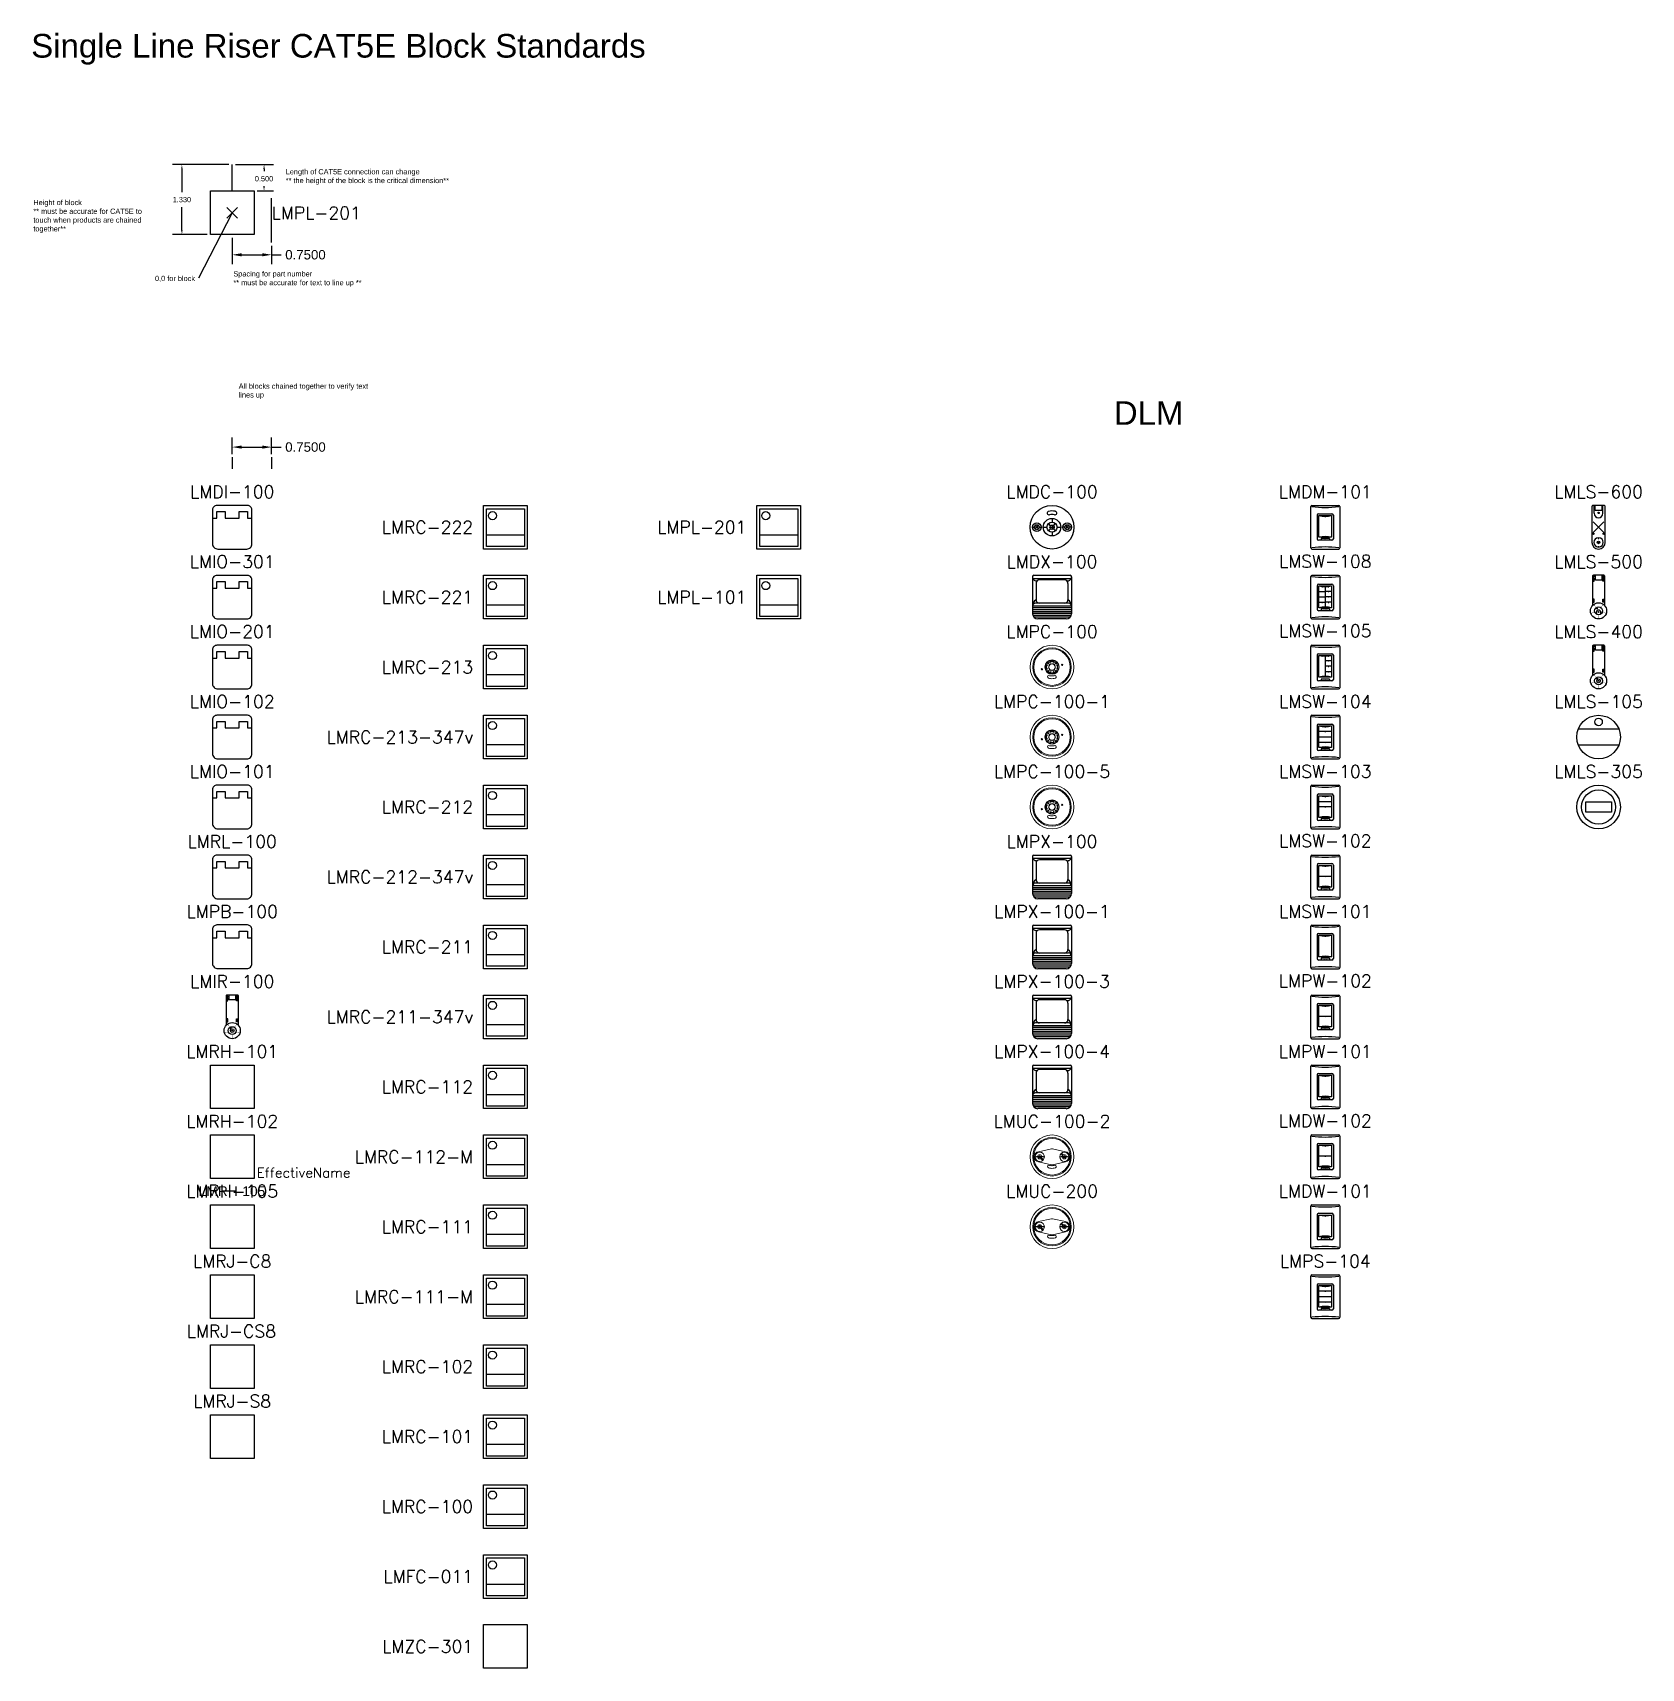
# Model space of a CAD drawing. Header units: inches. Extents: x -312 to 59, y -182 to 37.
# Drawn here: x -249.8 to -219.21, y 5.9 to 37 of the extents above; entities that cross this region are included whole.
import ezdxf

# ---------------------------------------------------------------- set-up
doc = ezdxf.new("R2010")
doc.units = ezdxf.units.IN
doc.header["$MEASUREMENT"] = 0
doc.set_wipeout_variables(frame=1)
doc.header["$PDMODE"] = 3
doc.header["$PDSIZE"] = 0.1
doc.linetypes.add('HIDDEN', pattern=[0.375, 0.25, -0.125])
doc.styles.add('Arial', font='arial.ttf', dxfattribs={"height": 0.1875})
doc.styles.add('ROMANS', font='ROMANS.shx')
doc.styles.get("Standard").update_dxf_attribs({"font": 'arial.ttf'})
doc.styles.add('WS8th', font='complex.shx', dxfattribs={"height": 0.1875})
doc.dimstyles.get("Standard").update_dxf_attribs({"dimtxt": 0.18, "dimasz": 0.18, "dimexe": 0.18, "dimexo": 0.0625, "dimgap": 0.09, "dimtad": 0, "dimtih": 1, "dimtoh": 1, "dimdec": 4, "dimzin": 0, "dimdsep": 46, "dimtxsty": 'Standard', "dimcen": 0.09, "dimadec": 0, "dimazin": 0, "dimtfac": 1, "dimtdec": 4, "dimtofl": 0, "dimtmove": 0, "dimatfit": 3, "dimfxl": 1, "dimtolj": 1, "dimtzin": 0, "dimarcsym": 0})

msp = doc.modelspace()

# ---------------------------------------------------------------- texts
at = {"color": 1}
msp.add_text('0,0 for block', height=0.1, dxfattribs=at).set_placement((-247.47847, 32.27943))
for s, width, gutter_width, insert, char_height, attachment_point in [('Single Line Riser CAT5E Block Standards', 26.7906867, 1, (-249.83274, 36.68499), 0.449284, 4), ('Length of CAT5E connection can change\\P** the height of the block is the critical dimension**', 3.4334536, 0.32048, (-244.99323, 34.40854), 0.1, 1), ('DLM', 26.7906867, 1, (-228.58258, 29.77096), 0.449284, 5)]:
    msp.add_mtext_dynamic_manual_height_columns(s, width=width, gutter_width=gutter_width, heights=[0], dxfattribs=dict(insert=insert, char_height=char_height, attachment_point=attachment_point))
at = {"color": 1, "char_height": 0.1, "attachment_point": 1}
for s, width, insert in [('Height of block\\P** must be accurate for CAT5E to touch when products are chained together**', 2.0883915, (-249.79254, 33.82368)), ('Spacing for part number\\P** must be accurate for text to line up **', 3.0934946, (-245.98778, 32.46678)), ('All blocks chained together to verify text lines up', 2.7486349, (-245.88686, 30.33199))]:
    msp.add_mtext_dynamic_manual_height_columns(s, width=width, gutter_width=0.32048, heights=[0], dxfattribs=dict(at, insert=insert))
at = {"insert": (-245.26016, 33.57373), "char_height": 0.24, "width": 5.724, "attachment_point": 4, "style": 'ROMANS'}
msp.add_mtext('LMPL-201', dxfattribs=at)

# ---------------------------------------------------------------- blocks, each defined once
blk = doc.blocks.new('LMIO-101')
blk.add_wipeout([(-0.375, -0.413), (0.375, -0.413), (0.375, 0.417), (-0.375, 0.417)])
blk.add_lwpolyline([(-0.291, 0.417, 0.414214), (-0.375, 0.332), (-0.375, -0.313, 0.414214), (-0.275, -0.413), (0.275, -0.413, 0.414214), (0.375, -0.313), (0.375, 0.332, 0.414214), (0.291, 0.417)], format="xyb", close=True)
blk.add_lwpolyline([(-0.375, 0.175), (-0.293, 0.175), (-0.293, 0.298), (-0.132, 0.298), (-0.132, 0.175), (0.132, 0.175), (0.132, 0.298), (0.293, 0.298), (0.293, 0.175), (0.375, 0.175)])
at = {"insert": (0, 0.677), "char_height": 0.24, "width": 5.724, "attachment_point": 5, "style": 'ROMANS'}
blk.add_mtext('LMIO-101', dxfattribs=at)
blk = doc.blocks.new('LMDI-100')
blk.add_wipeout([(-0.375, -0.413), (0.375, -0.413), (0.375, 0.417), (-0.375, 0.417)])
blk.add_lwpolyline([(-0.291, 0.417, 0.414214), (-0.375, 0.332), (-0.375, -0.313, 0.414214), (-0.275, -0.413), (0.275, -0.413, 0.414214), (0.375, -0.313), (0.375, 0.332, 0.414214), (0.291, 0.417)], format="xyb", close=True)
blk.add_lwpolyline([(-0.375, 0.175), (-0.293, 0.175), (-0.293, 0.298), (-0.132, 0.298), (-0.132, 0.175), (0.132, 0.175), (0.132, 0.298), (0.293, 0.298), (0.293, 0.175), (0.375, 0.175)])
at = {"insert": (0, 0.677), "char_height": 0.24, "width": 5.724, "attachment_point": 5, "style": 'ROMANS'}
blk.add_mtext('LMDI-100', dxfattribs=at)
blk = doc.blocks.new('LMRL-100')
blk.add_wipeout([(-0.375, -0.413), (0.375, -0.413), (0.375, 0.417), (-0.375, 0.417)])
blk.add_lwpolyline([(-0.291, 0.417, 0.414214), (-0.375, 0.332), (-0.375, -0.313, 0.414214), (-0.275, -0.413), (0.275, -0.413, 0.414214), (0.375, -0.313), (0.375, 0.332, 0.414214), (0.291, 0.417)], format="xyb", close=True)
blk.add_lwpolyline([(-0.375, 0.175), (-0.293, 0.175), (-0.293, 0.298), (-0.132, 0.298), (-0.132, 0.175), (0.132, 0.175), (0.132, 0.298), (0.293, 0.298), (0.293, 0.175), (0.375, 0.175)])
at = {"insert": (0, 0.677), "char_height": 0.24, "width": 5.724, "attachment_point": 5, "style": 'ROMANS'}
blk.add_mtext('LMRL-100', dxfattribs=at)
blk = doc.blocks.new('LMIO-301')
blk.add_wipeout([(-0.375, -0.413), (0.375, -0.413), (0.375, 0.417), (-0.375, 0.417)])
blk.add_lwpolyline([(-0.291, 0.417, 0.414214), (-0.375, 0.332), (-0.375, -0.313, 0.414214), (-0.275, -0.413), (0.275, -0.413, 0.414214), (0.375, -0.313), (0.375, 0.332, 0.414214), (0.291, 0.417)], format="xyb", close=True)
blk.add_lwpolyline([(-0.375, 0.175), (-0.293, 0.175), (-0.293, 0.298), (-0.132, 0.298), (-0.132, 0.175), (0.132, 0.175), (0.132, 0.298), (0.293, 0.298), (0.293, 0.175), (0.375, 0.175)])
at = {"insert": (0, 0.677), "char_height": 0.24, "width": 5.724, "attachment_point": 5, "style": 'ROMANS'}
blk.add_mtext('LMIO-301', dxfattribs=at)
blk = doc.blocks.new('LMIO-201')
blk.add_wipeout([(-0.375, -0.413), (0.375, -0.413), (0.375, 0.417), (-0.375, 0.417)])
blk.add_lwpolyline([(-0.291, 0.417, 0.414214), (-0.375, 0.332), (-0.375, -0.313, 0.414214), (-0.275, -0.413), (0.275, -0.413, 0.414214), (0.375, -0.313), (0.375, 0.332, 0.414214), (0.291, 0.417)], format="xyb", close=True)
blk.add_lwpolyline([(-0.375, 0.175), (-0.293, 0.175), (-0.293, 0.298), (-0.132, 0.298), (-0.132, 0.175), (0.132, 0.175), (0.132, 0.298), (0.293, 0.298), (0.293, 0.175), (0.375, 0.175)])
at = {"insert": (0, 0.677), "char_height": 0.24, "width": 5.724, "attachment_point": 5, "style": 'ROMANS'}
blk.add_mtext('LMIO-201', dxfattribs=at)
blk = doc.blocks.new('LMIO-102')
blk.add_wipeout([(-0.375, -0.413), (0.375, -0.413), (0.375, 0.417), (-0.375, 0.417)])
blk.add_lwpolyline([(-0.291, 0.417, 0.414214), (-0.375, 0.332), (-0.375, -0.313, 0.414214), (-0.275, -0.413), (0.275, -0.413, 0.414214), (0.375, -0.313), (0.375, 0.332, 0.414214), (0.291, 0.417)], format="xyb", close=True)
blk.add_lwpolyline([(-0.375, 0.175), (-0.293, 0.175), (-0.293, 0.298), (-0.132, 0.298), (-0.132, 0.175), (0.132, 0.175), (0.132, 0.298), (0.293, 0.298), (0.293, 0.175), (0.375, 0.175)])
at = {"insert": (0, 0.677), "char_height": 0.24, "width": 5.724, "attachment_point": 5, "style": 'ROMANS'}
blk.add_mtext('LMIO-102', dxfattribs=at)
blk = doc.blocks.new('LMRC-222')
at = {"insert": (-0.615, 0), "char_height": 0.24, "width": 5.724, "attachment_point": 6, "style": 'ROMANS'}
blk.add_mtext('LMRC-222', dxfattribs=at)
blk.add_wipeout([(-0.415, 0.415), (0.415, 0.415), (0.415, -0.415), (-0.415, -0.415)])
blk.add_line((0.362, -0.15), (-0.359, -0.15))
for points in [[(-0.415, 0.415), (0.415, 0.415), (0.415, -0.415), (-0.415, -0.415)], [(-0.359, 0.352), (0.362, 0.352), (0.362, -0.369), (-0.359, -0.369)]]:
    blk.add_lwpolyline(points, close=True)
blk.add_circle((-0.248, 0.219), 0.0765)
blk = doc.blocks.new('LMRC-221')
at = {"insert": (-0.615, 0), "char_height": 0.24, "width": 5.724, "attachment_point": 6, "style": 'ROMANS'}
blk.add_mtext('LMRC-221', dxfattribs=at)
blk.add_wipeout([(-0.415, 0.415), (0.415, 0.415), (0.415, -0.415), (-0.415, -0.415)])
blk.add_line((0.362, -0.15), (-0.359, -0.15))
for points in [[(-0.415, 0.415), (0.415, 0.415), (0.415, -0.415), (-0.415, -0.415)], [(-0.359, 0.352), (0.362, 0.352), (0.362, -0.369), (-0.359, -0.369)]]:
    blk.add_lwpolyline(points, close=True)
blk.add_circle((-0.248, 0.219), 0.0765)
blk = doc.blocks.new('LMRC-213')
at = {"insert": (-0.615, 0), "char_height": 0.24, "width": 5.724, "attachment_point": 6, "style": 'ROMANS'}
blk.add_mtext('LMRC-213', dxfattribs=at)
blk.add_wipeout([(-0.415, 0.415), (0.415, 0.415), (0.415, -0.415), (-0.415, -0.415)])
blk.add_line((0.362, -0.15), (-0.359, -0.15))
for points in [[(-0.415, 0.415), (0.415, 0.415), (0.415, -0.415), (-0.415, -0.415)], [(-0.359, 0.352), (0.362, 0.352), (0.362, -0.369), (-0.359, -0.369)]]:
    blk.add_lwpolyline(points, close=True)
blk.add_circle((-0.248, 0.219), 0.0765)
blk = doc.blocks.new('LMRC-212')
at = {"insert": (-0.615, 0), "char_height": 0.24, "width": 5.724, "attachment_point": 6, "style": 'ROMANS'}
blk.add_mtext('LMRC-212', dxfattribs=at)
blk.add_wipeout([(-0.415, 0.415), (0.415, 0.415), (0.415, -0.415), (-0.415, -0.415)])
blk.add_line((0.362, -0.15), (-0.359, -0.15))
for points in [[(-0.415, 0.415), (0.415, 0.415), (0.415, -0.415), (-0.415, -0.415)], [(-0.359, 0.352), (0.362, 0.352), (0.362, -0.369), (-0.359, -0.369)]]:
    blk.add_lwpolyline(points, close=True)
blk.add_circle((-0.248, 0.219), 0.0765)
blk = doc.blocks.new('LMRC-211')
at = {"insert": (-0.615, 0), "char_height": 0.24, "width": 5.724, "attachment_point": 6, "style": 'ROMANS'}
blk.add_mtext('LMRC-211', dxfattribs=at)
blk.add_wipeout([(-0.415, 0.415), (0.415, 0.415), (0.415, -0.415), (-0.415, -0.415)])
blk.add_line((0.362, -0.15), (-0.359, -0.15))
for points in [[(-0.415, 0.415), (0.415, 0.415), (0.415, -0.415), (-0.415, -0.415)], [(-0.359, 0.352), (0.362, 0.352), (0.362, -0.369), (-0.359, -0.369)]]:
    blk.add_lwpolyline(points, close=True)
blk.add_circle((-0.248, 0.219), 0.0765)
blk = doc.blocks.new('LMRC-112')
at = {"insert": (-0.615, 0), "char_height": 0.24, "width": 5.724, "attachment_point": 6, "style": 'ROMANS'}
blk.add_mtext('LMRC-112', dxfattribs=at)
blk.add_wipeout([(-0.415, 0.415), (0.415, 0.415), (0.415, -0.415), (-0.415, -0.415)])
blk.add_line((0.362, -0.15), (-0.359, -0.15))
for points in [[(-0.415, 0.415), (0.415, 0.415), (0.415, -0.415), (-0.415, -0.415)], [(-0.359, 0.352), (0.362, 0.352), (0.362, -0.369), (-0.359, -0.369)]]:
    blk.add_lwpolyline(points, close=True)
blk.add_circle((-0.248, 0.219), 0.0765)
blk = doc.blocks.new('LMRC-111')
at = {"insert": (-0.615, 0), "char_height": 0.24, "width": 5.724, "attachment_point": 6, "style": 'ROMANS'}
blk.add_mtext('LMRC-111', dxfattribs=at)
blk.add_wipeout([(-0.415, 0.415), (0.415, 0.415), (0.415, -0.415), (-0.415, -0.415)])
blk.add_line((0.362, -0.15), (-0.359, -0.15))
for points in [[(-0.415, 0.415), (0.415, 0.415), (0.415, -0.415), (-0.415, -0.415)], [(-0.359, 0.352), (0.362, 0.352), (0.362, -0.369), (-0.359, -0.369)]]:
    blk.add_lwpolyline(points, close=True)
blk.add_circle((-0.248, 0.219), 0.0765)
blk = doc.blocks.new('LMRC-102')
at = {"insert": (-0.615, 0), "char_height": 0.24, "width": 5.724, "attachment_point": 6, "style": 'ROMANS'}
blk.add_mtext('LMRC-102', dxfattribs=at)
blk.add_wipeout([(-0.415, 0.415), (0.415, 0.415), (0.415, -0.415), (-0.415, -0.415)])
blk.add_line((0.362, -0.15), (-0.359, -0.15))
for points in [[(-0.415, 0.415), (0.415, 0.415), (0.415, -0.415), (-0.415, -0.415)], [(-0.359, 0.352), (0.362, 0.352), (0.362, -0.369), (-0.359, -0.369)]]:
    blk.add_lwpolyline(points, close=True)
blk.add_circle((-0.248, 0.219), 0.0765)
blk = doc.blocks.new('LMRC-101')
at = {"insert": (-0.615, 0), "char_height": 0.24, "width": 5.724, "attachment_point": 6, "style": 'ROMANS'}
blk.add_mtext('LMRC-101', dxfattribs=at)
blk.add_wipeout([(-0.415, 0.415), (0.415, 0.415), (0.415, -0.415), (-0.415, -0.415)])
blk.add_line((0.362, -0.15), (-0.359, -0.15))
for points in [[(-0.415, 0.415), (0.415, 0.415), (0.415, -0.415), (-0.415, -0.415)], [(-0.359, 0.352), (0.362, 0.352), (0.362, -0.369), (-0.359, -0.369)]]:
    blk.add_lwpolyline(points, close=True)
blk.add_circle((-0.248, 0.219), 0.0765)
blk = doc.blocks.new('LMFC-011')
at = {"insert": (-0.615, 0), "char_height": 0.24, "width": 5.724, "attachment_point": 6, "style": 'ROMANS'}
blk.add_mtext('LMFC-011', dxfattribs=at)
blk.add_wipeout([(-0.415, 0.415), (0.415, 0.415), (0.415, -0.415), (-0.415, -0.415)])
blk.add_line((0.362, -0.15), (-0.359, -0.15))
for points in [[(-0.415, 0.415), (0.415, 0.415), (0.415, -0.415), (-0.415, -0.415)], [(-0.359, 0.352), (0.362, 0.352), (0.362, -0.369), (-0.359, -0.369)]]:
    blk.add_lwpolyline(points, close=True)
blk.add_circle((-0.248, 0.219), 0.0765)
blk = doc.blocks.new('LMPL-201')
at = {"insert": (-0.615, 0), "char_height": 0.24, "width": 5.724, "attachment_point": 6, "style": 'ROMANS'}
blk.add_mtext('LMPL-201', dxfattribs=at)
blk.add_wipeout([(-0.415, 0.415), (0.415, 0.415), (0.415, -0.415), (-0.415, -0.415)])
blk.add_line((0.362, -0.15), (-0.359, -0.15))
for points in [[(-0.415, 0.415), (0.415, 0.415), (0.415, -0.415), (-0.415, -0.415)], [(-0.359, 0.352), (0.362, 0.352), (0.362, -0.369), (-0.359, -0.369)]]:
    blk.add_lwpolyline(points, close=True)
blk.add_circle((-0.248, 0.219), 0.0765)
blk = doc.blocks.new('LMPL-101')
at = {"insert": (-0.615, 0), "char_height": 0.24, "width": 5.724, "attachment_point": 6, "style": 'ROMANS'}
blk.add_mtext('LMPL-101', dxfattribs=at)
blk.add_wipeout([(-0.415, 0.415), (0.415, 0.415), (0.415, -0.415), (-0.415, -0.415)])
blk.add_line((0.362, -0.15), (-0.359, -0.15))
for points in [[(-0.415, 0.415), (0.415, 0.415), (0.415, -0.415), (-0.415, -0.415)], [(-0.359, 0.352), (0.362, 0.352), (0.362, -0.369), (-0.359, -0.369)]]:
    blk.add_lwpolyline(points, close=True)
blk.add_circle((-0.248, 0.219), 0.0765)
blk = doc.blocks.new('LMZC-301')
at = {"insert": (-0.615, 0), "char_height": 0.24, "width": 5.724, "attachment_point": 6, "style": 'ROMANS'}
blk.add_mtext('LMZC-301', dxfattribs=at)
blk.add_wipeout([(-0.415, 0.415), (0.415, 0.415), (0.415, -0.415), (-0.415, -0.415)])
blk.add_lwpolyline([(-0.415, 0.415), (0.415, 0.415), (0.415, -0.415), (-0.415, -0.415)], close=True)
blk = doc.blocks.new('LMRC-213-347v')
at = {"insert": (-0.615, 0), "char_height": 0.24, "width": 5.724, "attachment_point": 6, "style": 'ROMANS'}
blk.add_mtext('LMRC-213-347v', dxfattribs=at)
blk.add_wipeout([(-0.415, 0.415), (0.415, 0.415), (0.415, -0.415), (-0.415, -0.415)])
blk.add_line((0.362, -0.15), (-0.359, -0.15))
for points in [[(-0.415, 0.415), (0.415, 0.415), (0.415, -0.415), (-0.415, -0.415)], [(-0.359, 0.352), (0.362, 0.352), (0.362, -0.369), (-0.359, -0.369)]]:
    blk.add_lwpolyline(points, close=True)
blk.add_circle((-0.248, 0.219), 0.0765)
blk = doc.blocks.new('LMRC-212-347v')
at = {"insert": (-0.615, 0), "char_height": 0.24, "width": 5.724, "attachment_point": 6, "style": 'ROMANS'}
blk.add_mtext('LMRC-212-347v', dxfattribs=at)
blk.add_wipeout([(-0.415, 0.415), (0.415, 0.415), (0.415, -0.415), (-0.415, -0.415)])
blk.add_line((0.362, -0.15), (-0.359, -0.15))
for points in [[(-0.415, 0.415), (0.415, 0.415), (0.415, -0.415), (-0.415, -0.415)], [(-0.359, 0.352), (0.362, 0.352), (0.362, -0.369), (-0.359, -0.369)]]:
    blk.add_lwpolyline(points, close=True)
blk.add_circle((-0.248, 0.219), 0.0765)
blk = doc.blocks.new('LMRC-211-347v')
at = {"insert": (-0.615, 0), "char_height": 0.24, "width": 5.724, "attachment_point": 6, "style": 'ROMANS'}
blk.add_mtext('LMRC-211-347v', dxfattribs=at)
blk.add_wipeout([(-0.415, 0.415), (0.415, 0.415), (0.415, -0.415), (-0.415, -0.415)])
blk.add_line((0.362, -0.15), (-0.359, -0.15))
for points in [[(-0.415, 0.415), (0.415, 0.415), (0.415, -0.415), (-0.415, -0.415)], [(-0.359, 0.352), (0.362, 0.352), (0.362, -0.369), (-0.359, -0.369)]]:
    blk.add_lwpolyline(points, close=True)
blk.add_circle((-0.248, 0.219), 0.0765)
blk = doc.blocks.new('LMRC-112-M')
at = {"insert": (-0.615, 0), "char_height": 0.24, "width": 5.724, "attachment_point": 6, "style": 'ROMANS'}
blk.add_mtext('LMRC-112-M', dxfattribs=at)
blk.add_wipeout([(-0.415, 0.415), (0.415, 0.415), (0.415, -0.415), (-0.415, -0.415)])
blk.add_line((0.362, -0.15), (-0.359, -0.15))
for points in [[(-0.415, 0.415), (0.415, 0.415), (0.415, -0.415), (-0.415, -0.415)], [(-0.359, 0.352), (0.362, 0.352), (0.362, -0.369), (-0.359, -0.369)]]:
    blk.add_lwpolyline(points, close=True)
blk.add_circle((-0.248, 0.219), 0.0765)
blk = doc.blocks.new('LMRC-111-M')
at = {"insert": (-0.615, 0), "char_height": 0.24, "width": 5.724, "attachment_point": 6, "style": 'ROMANS'}
blk.add_mtext('LMRC-111-M', dxfattribs=at)
blk.add_wipeout([(-0.415, 0.415), (0.415, 0.415), (0.415, -0.415), (-0.415, -0.415)])
blk.add_line((0.362, -0.15), (-0.359, -0.15))
for points in [[(-0.415, 0.415), (0.415, 0.415), (0.415, -0.415), (-0.415, -0.415)], [(-0.359, 0.352), (0.362, 0.352), (0.362, -0.369), (-0.359, -0.369)]]:
    blk.add_lwpolyline(points, close=True)
blk.add_circle((-0.248, 0.219), 0.0765)
blk = doc.blocks.new('LMRC-100')
at = {"insert": (-0.615, 0), "char_height": 0.24, "width": 5.724, "attachment_point": 6, "style": 'ROMANS'}
blk.add_mtext('LMRC-100', dxfattribs=at)
blk.add_wipeout([(-0.415, 0.415), (0.415, 0.415), (0.415, -0.415), (-0.415, -0.415)])
blk.add_line((0.362, -0.15), (-0.359, -0.15))
for points in [[(-0.415, 0.415), (0.415, 0.415), (0.415, -0.415), (-0.415, -0.415)], [(-0.359, 0.352), (0.362, 0.352), (0.362, -0.369), (-0.359, -0.369)]]:
    blk.add_lwpolyline(points, close=True)
blk.add_circle((-0.248, 0.219), 0.0765)
blk = doc.blocks.new('LMIR-100')
blk.add_wipeout([(-0.154, -0.415), (0.154, -0.415), (0.154, 0.415), (-0.154, 0.415)])
at = {"linetype": 'HIDDEN'}
for p, q in [((-0.061, 0.322), (-0.061, 0.415)), ((0.061, 0.322), (-0.061, 0.322)), ((0.061, 0.415), (0.061, 0.322))]:
    blk.add_line(p, q, dxfattribs=at)
for points, format in [([(0.117, -0.16), (0.117, 0.397, 0.414214), (0.099, 0.415), (-0.099, 0.415, 0.414214), (-0.117, 0.397), (-0.117, -0.16)], "xyb"), ([(-0.141, -0.307, 0.00917, 0.00229, 0), (-0.078, -0.286, 0, 0, 0)], "xyseb"), ([(-0.087, -0.14, 0.00917, 0.00229, 0), (-0.048, -0.194, 0, 0, 0)], "xyseb"), ([(0.087, -0.14, 0.00917, 0.00229, 0), (0.048, -0.194, 0, 0, 0)], "xyseb"), ([(0.141, -0.307, 0.00917, 0.00229, 0), (0.078, -0.286, 0, 0, 0)], "xyseb"), ([(0, -0.409, 0.00917, 0.00229, 0), (0, -0.343, 0, 0, 0)], "xyseb")]:
    blk.add_lwpolyline(points, format=format)
for points in [[(-0.101, 0.363), (-0.101, 0.306), (-0.082, 0.306), (-0.082, 0.363)], [(0.101, 0.363), (0.101, 0.306), (0.082, 0.306), (0.082, 0.363)], [(-0.101, -0.038), (-0.101, -0.096), (-0.082, -0.096), (-0.082, -0.038)], [(0.101, -0.038), (0.101, -0.096), (0.082, -0.096), (0.082, -0.038)]]:
    blk.add_lwpolyline(points, close=True)
for centre, radius in [((-0.091, 0.39), 0.0115), ((0.091, 0.39), 0.0115), ((0, -0.261), 0.154), ((0, -0.261), 0.0745), ((-0.034, -0.214), 0.00721), ((0, -0.261), 0.035), ((0, -0.261), 0.00721)]:
    blk.add_circle(centre, radius)
at = {"insert": (0, 0.674), "char_height": 0.24, "width": 5.724, "attachment_point": 5, "style": 'ROMANS'}
blk.add_mtext('LMIR-100', dxfattribs=at)
blk = doc.blocks.new('LMRH-101')
blk.add_wipeout([(-0.415, 0.415), (0.415, 0.415), (0.415, -0.415), (-0.415, -0.415)])
blk.add_lwpolyline([(-0.415, 0.415), (0.415, 0.415), (0.415, -0.415), (-0.415, -0.415)], close=True)
at = {"insert": (0, 0.674), "char_height": 0.24, "width": 5.724, "attachment_point": 5, "style": 'ROMANS'}
blk.add_mtext('LMRH-101', dxfattribs=at)
blk = doc.blocks.new('LMRH-102')
blk.add_wipeout([(-0.415, 0.415), (0.415, 0.415), (0.415, -0.415), (-0.415, -0.415)])
blk.add_lwpolyline([(-0.415, 0.415), (0.415, 0.415), (0.415, -0.415), (-0.415, -0.415)], close=True)
at = {"insert": (0, 0.674), "char_height": 0.24, "width": 5.724, "attachment_point": 5, "style": 'ROMANS'}
blk.add_mtext('LMRH-102', dxfattribs=at)
blk = doc.blocks.new('LMRH-105')
blk.add_wipeout([(-0.415, 0.415), (0.415, 0.415), (0.415, -0.415), (-0.415, -0.415)])
blk.add_lwpolyline([(-0.415, 0.415), (0.415, 0.415), (0.415, -0.415), (-0.415, -0.415)], close=True)
at = {"insert": (0, 0.674), "char_height": 0.24, "width": 5.724, "attachment_point": 5, "style": 'ROMANS'}
blk.add_mtext('LMRH-105', dxfattribs=at)
blk = doc.blocks.new('LMRJ-C8')
blk.add_wipeout([(-0.415, 0.415), (0.415, 0.415), (0.415, -0.415), (-0.415, -0.415)])
at = {"linetype": 'Continuous'}
for p, q in [((-0.188, 0.415), (-0.016, 0.415)), ((-0.188, 0.415), (-0.016, 0.415)), ((-0.016, 0.415), (0.193, 0.415)), ((-0.016, 0.415), (0.193, 0.415))]:
    blk.add_line(p, q, dxfattribs=at)
blk.add_lwpolyline([(-0.415, 0.415), (0.415, 0.415), (0.415, -0.415), (-0.415, -0.415)], close=True)
at = {"insert": (0, 0.674), "char_height": 0.24, "width": 5.724, "attachment_point": 5, "style": 'ROMANS'}
blk.add_mtext('LMRJ-C8', dxfattribs=at)
blk = doc.blocks.new('LMRJ-CS8')
blk.add_wipeout([(-0.415, 0.415), (0.415, 0.415), (0.415, -0.415), (-0.415, -0.415)])
at = {"linetype": 'Continuous'}
for p, q in [((-0.188, 0.415), (-0.016, 0.415)), ((-0.188, 0.415), (-0.016, 0.415)), ((-0.016, 0.415), (0.193, 0.415)), ((-0.016, 0.415), (0.193, 0.415))]:
    blk.add_line(p, q, dxfattribs=at)
blk.add_lwpolyline([(-0.415, 0.415), (0.415, 0.415), (0.415, -0.415), (-0.415, -0.415)], close=True)
at = {"insert": (-0.016, 0.674), "char_height": 0.24, "width": 5.724, "attachment_point": 5, "style": 'ROMANS'}
blk.add_mtext('LMRJ-CS8', dxfattribs=at)
blk = doc.blocks.new('LMRJ-S8')
blk.add_wipeout([(-0.415, 0.415), (0.415, 0.415), (0.415, -0.415), (-0.415, -0.415)])
at = {"linetype": 'Continuous'}
for p, q in [((-0.188, 0.415), (-0.016, 0.415)), ((-0.188, 0.415), (-0.016, 0.415)), ((-0.016, 0.415), (0.193, 0.415)), ((-0.016, 0.415), (0.193, 0.415))]:
    blk.add_line(p, q, dxfattribs=at)
blk.add_lwpolyline([(-0.415, 0.415), (0.415, 0.415), (0.415, -0.415), (-0.415, -0.415)], close=True)
at = {"insert": (0, 0.674), "char_height": 0.24, "width": 5.724, "attachment_point": 5, "style": 'ROMANS'}
blk.add_mtext('LMRJ-S8', dxfattribs=at)
blk = doc.blocks.new('LMPB-100')
blk.add_wipeout([(-0.375, -0.413), (0.375, -0.413), (0.375, 0.417), (-0.375, 0.417)])
blk.add_lwpolyline([(-0.291, 0.417, 0.414214), (-0.375, 0.332), (-0.375, -0.313, 0.414214), (-0.275, -0.413), (0.275, -0.413, 0.414214), (0.375, -0.313), (0.375, 0.332, 0.414214), (0.291, 0.417)], format="xyb", close=True)
blk.add_lwpolyline([(-0.375, 0.175), (-0.293, 0.175), (-0.293, 0.298), (-0.132, 0.298), (-0.132, 0.175), (0.132, 0.175), (0.132, 0.298), (0.293, 0.298), (0.293, 0.175), (0.375, 0.175)])
at = {"insert": (0, 0.674), "char_height": 0.24, "width": 5.724, "attachment_point": 5, "style": 'ROMANS'}
blk.add_mtext('LMPB-100', dxfattribs=at)
blk = doc.blocks.new('*D119')
at = {"color": 0, "lineweight": -2, "transparency": 16777216}
for p, q in [((-246.01, 28.991), (-246.01, 29.303)), ((-245.26, 28.991), (-245.26, 29.303)), ((-245.83, 29.123), (-245.44, 29.123)), ((-245.26, 29.123), (-245.08, 29.123))]:
    blk.add_line(p, q, dxfattribs=at)
at = {"color": 0, "transparency": 16777216}
for points in [[(-245.83, 29.153), (-245.83, 29.093), (-246.01, 29.123)], [(-245.44, 29.153), (-245.44, 29.093), (-245.26, 29.123)]]:
    blk.add_solid(points, dxfattribs=at)
at = {"layer": 'Defpoints', "color": 0, "transparency": 16777216}
for p in [(-246.01, 28.929), (-245.26, 29.123), (-245.26, 28.929)]:
    blk.add_point(p, dxfattribs=at)
at = {"color": 0, "transparency": 16777216, "insert": (-244.617, 29.123), "char_height": 0.18, "attachment_point": 5}
blk.add_mtext('\\A1;0.7500', dxfattribs=at)
blk = doc.blocks.new('*D120')
at = {"color": 0, "lineweight": -2, "transparency": 16777216}
for p, q in [((-246.01, 33.101), (-246.01, 32.599)), ((-245.83, 32.779), (-245.44, 32.779)), ((-245.26, 32.948), (-245.26, 32.599)), ((-245.26, 32.779), (-245.08, 32.779))]:
    blk.add_line(p, q, dxfattribs=at)
at = {"color": 0, "transparency": 16777216}
for points in [[(-245.83, 32.809), (-245.83, 32.749), (-246.01, 32.779)], [(-245.44, 32.809), (-245.44, 32.749), (-245.26, 32.779)]]:
    blk.add_solid(points, dxfattribs=at)
at = {"layer": 'Defpoints', "color": 0, "transparency": 16777216}
for p in [(-246.01, 33.163), (-245.26, 33.01), (-245.26, 32.779)]:
    blk.add_point(p, dxfattribs=at)
at = {"color": 0, "transparency": 16777216, "insert": (-244.617, 32.779), "char_height": 0.18, "attachment_point": 5}
blk.add_mtext('\\A1;0.7500', dxfattribs=at)
blk = doc.blocks.new('*D121')
at = {"color": 0, "lineweight": -2, "transparency": 16777216}
for p, q in [((-245.948, 34.493), (-245.225, 34.493)), ((-245.405, 34.413), (-245.405, 34.366)), ((-245.533, 33.993), (-245.225, 33.993)), ((-245.405, 34.073), (-245.405, 34.083))]:
    blk.add_line(p, q, dxfattribs=at)
at = {"color": 0, "transparency": 16777216}
for points in [[(-245.418, 34.413), (-245.392, 34.413), (-245.405, 34.493)], [(-245.418, 34.073), (-245.392, 34.073), (-245.405, 33.993)]]:
    blk.add_solid(points, dxfattribs=at)
at = {"layer": 'Defpoints', "color": 0, "transparency": 16777216}
for p in [(-246.01, 34.493), (-245.595, 33.993), (-245.405, 33.993)]:
    blk.add_point(p, dxfattribs=at)
at = {"color": 0, "transparency": 16777216, "insert": (-245.405, 34.225), "char_height": 0.1, "attachment_point": 5}
blk.add_mtext('\\A1;0.500', dxfattribs=at)
blk = doc.blocks.new('*D122')
at = {"color": 0, "lineweight": -2, "transparency": 16777216}
for p, q in [((-246.073, 34.493), (-247.147, 34.493)), ((-246.967, 34.413), (-246.967, 33.97)), ((-246.967, 33.243), (-246.967, 33.687)), ((-246.488, 33.163), (-247.147, 33.163))]:
    blk.add_line(p, q, dxfattribs=at)
at = {"color": 0, "transparency": 16777216}
for points in [[(-246.98, 34.413), (-246.954, 34.413), (-246.967, 34.493)], [(-246.98, 33.243), (-246.954, 33.243), (-246.967, 33.163)]]:
    blk.add_solid(points, dxfattribs=at)
at = {"layer": 'Defpoints', "color": 0, "transparency": 16777216}
for p in [(-246.01, 34.493), (-246.967, 33.163), (-246.425, 33.163)]:
    blk.add_point(p, dxfattribs=at)
at = {"color": 0, "transparency": 16777216, "insert": (-246.967, 33.828), "char_height": 0.1, "attachment_point": 5}
blk.add_mtext('\\A1;1.330', dxfattribs=at)
blk = doc.blocks.new('LMDC-100')
blk.add_wipeout([(-0.415, 0.415), (0.415, 0.415), (0.415, -0.415), (-0.415, -0.415)])
for p, q in [((-0.372, 0), (-0.336, 0)), ((-0.303, 0.015), (-0.322, 0.034)), ((-0.309, 0), (-0.268, 0)), ((-0.274, 0.015), (-0.255, 0.034)), ((-0.241, 0), (-0.205, 0)), ((-0.166, 0), (-0.096, 0)), ((-0.029, 0.029), (-0.068, 0.068)), ((-0.041, 0), (0.041, 0)), ((0, 0.166), (0, 0.096)), ((0, 0.041), (0, -0.041)), ((0.029, 0.029), (0.068, 0.068)), ((0.096, 0), (0.166, 0)), ((0.241, 0), (0.205, 0)), ((0.274, 0.015), (0.255, 0.034)), ((0.309, 0), (0.268, 0)), ((0.303, 0.015), (0.322, 0.034)), ((0.372, 0), (0.336, 0)), ((-0.322, -0.034), (-0.303, -0.015)), ((-0.255, -0.034), (-0.274, -0.015)), ((-0.068, -0.068), (-0.029, -0.029)), ((0, -0.096), (0, -0.166)), ((0.068, -0.068), (0.029, -0.029)), ((0.255, -0.034), (0.274, -0.015)), ((0.322, -0.034), (0.303, -0.015))]:
    blk.add_line(p, q)
for centre, radius in [((0, 0), 0.415), ((-0.288, 0), 0.0831), ((-0.288, 0), 0.0479), ((-0.288, 0), 0.0206), ((0, 0), 0.166), ((0, 0), 0.0957), ((0, 0), 0.0411), ((0.288, 0), 0.0831), ((0.288, 0), 0.0479), ((0.288, 0), 0.0206)]:
    blk.add_circle(centre, radius)
for centre, radius, start, end in [((-0.057, 0.268), 0.034, 102.0348, 282.0348), ((0, 0), 0.308, 78.4169, 102.0348), ((0, 0), 0.24, 78.4169, 102.0348), ((0.055, 0.268), 0.034, 258.4169, 78.4169)]:
    blk.add_arc(centre, radius, start, end)
at = {"insert": (0, 0.674), "char_height": 0.24, "width": 5.724, "attachment_point": 5, "style": 'ROMANS'}
blk.add_mtext('LMDC-100', dxfattribs=at)
blk = doc.blocks.new('LMDM-101')
blk.add_wipeout([(-0.277, 0.415), (0.277, 0.415), (0.277, -0.415), (-0.277, -0.415)])
h = blk.add_hatch(color=256)
edge = h.paths.add_edge_path()
edge.add_spline(control_points=[(-0.028, -0.232), (-0.028, -0.233), (-0.028, -0.235), (-0.028, -0.236), (-0.028, -0.236), (-0.028, -0.236), (-0.028, -0.236), (-0.028, -0.236), (-0.028, -0.236), (-0.028, -0.235), (-0.028, -0.234), (-0.027, -0.233), (-0.027, -0.232), (-0.027, -0.232), (-0.025, -0.226), (-0.025, -0.226), (-0.025, -0.226), (-0.023, -0.226), (-0.023, -0.226), (-0.023, -0.226), (-0.027, -0.238), (-0.027, -0.238), (-0.027, -0.238), (-0.03, -0.238), (-0.03, -0.238), (-0.03, -0.238), (-0.03, -0.233), (-0.03, -0.233), (-0.029, -0.232), (-0.029, -0.231), (-0.029, -0.23), (-0.029, -0.23), (-0.029, -0.23), (-0.029, -0.23), (-0.03, -0.231), (-0.03, -0.232), (-0.03, -0.233), (-0.03, -0.233), (-0.032, -0.238), (-0.032, -0.238), (-0.032, -0.238), (-0.035, -0.238), (-0.035, -0.238), (-0.035, -0.238), (-0.034, -0.226), (-0.034, -0.226), (-0.034, -0.226), (-0.032, -0.226), (-0.032, -0.226), (-0.032, -0.226), (-0.033, -0.232), (-0.033, -0.232), (-0.033, -0.233), (-0.033, -0.234), (-0.033, -0.235), (-0.033, -0.236), (-0.033, -0.236), (-0.033, -0.236), (-0.033, -0.236), (-0.033, -0.236), (-0.033, -0.236), (-0.033, -0.235), (-0.032, -0.233), (-0.032, -0.232), (-0.032, -0.232), (-0.029, -0.226), (-0.029, -0.226), (-0.029, -0.226), (-0.028, -0.226), (-0.028, -0.226), (-0.028, -0.226), (-0.028, -0.232), (-0.028, -0.232)], knot_values=[0, 0, 0, 0, 1, 1, 1, 2, 2, 2, 3, 3, 3, 4, 4, 4, 5, 5, 5, 6, 6, 6, 7, 7, 7, 8, 8, 8, 9, 9, 9, 10, 10, 10, 11, 11, 11, 12, 12, 12, 13, 13, 13, 14, 14, 14, 15, 15, 15, 16, 16, 16, 17, 17, 17, 18, 18, 18, 19, 19, 19, 20, 20, 20, 21, 21, 21, 22, 22, 22, 23, 23, 23, 24, 24, 24, 24], degree=3, periodic=0)
h = blk.add_hatch(color=256)
edge = h.paths.add_edge_path()
edge.add_spline(control_points=[(-0.018, -0.238), (-0.018, -0.237), (-0.018, -0.237), (-0.018, -0.236), (-0.018, -0.236), (-0.017, -0.231), (-0.017, -0.231), (-0.017, -0.23), (-0.017, -0.229), (-0.019, -0.229), (-0.022, -0.229), (-0.023, -0.23), (-0.023, -0.232), (-0.023, -0.232), (-0.021, -0.232), (-0.021, -0.232), (-0.021, -0.231), (-0.021, -0.23), (-0.02, -0.23), (-0.019, -0.23), (-0.019, -0.23), (-0.019, -0.231), (-0.019, -0.232), (-0.019, -0.232), (-0.02, -0.232), (-0.022, -0.233), (-0.023, -0.233), (-0.024, -0.235), (-0.024, -0.237), (-0.024, -0.238), (-0.022, -0.238), (-0.021, -0.238), (-0.021, -0.237), (-0.02, -0.237), (-0.02, -0.237), (-0.02, -0.237), (-0.02, -0.237), (-0.02, -0.237), (-0.02, -0.237), (-0.02, -0.238), (-0.02, -0.238), (-0.018, -0.238), (-0.018, -0.238)], knot_values=[0, 0, 0, 0, 1, 1, 1, 2, 2, 2, 3, 3, 3, 4, 4, 4, 5, 5, 5, 6, 6, 6, 7, 7, 7, 8, 8, 8, 9, 9, 9, 10, 10, 10, 11, 11, 11, 12, 12, 12, 13, 13, 13, 14, 14, 14, 14], degree=3, periodic=0)
edge = h.paths.add_edge_path()
edge.add_spline(control_points=[(-0.02, -0.234), (-0.02, -0.235), (-0.02, -0.236), (-0.021, -0.236), (-0.022, -0.236), (-0.022, -0.236), (-0.022, -0.235), (-0.022, -0.235), (-0.022, -0.234), (-0.021, -0.234), (-0.021, -0.234), (-0.02, -0.233), (-0.019, -0.233), (-0.019, -0.233), (-0.02, -0.234), (-0.02, -0.234)], knot_values=[0, 0, 0, 0, 1, 1, 1, 2, 2, 2, 3, 3, 3, 4, 4, 4, 5, 5, 5, 5], degree=3, periodic=0)
h = blk.add_hatch(color=256)
edge = h.paths.add_edge_path()
edge.add_spline(control_points=[(-0.014, -0.238), (-0.015, -0.238), (-0.016, -0.238), (-0.016, -0.236), (-0.016, -0.236), (-0.015, -0.231), (-0.015, -0.231), (-0.015, -0.231), (-0.016, -0.231), (-0.016, -0.231), (-0.016, -0.231), (-0.015, -0.229), (-0.015, -0.229), (-0.015, -0.229), (-0.015, -0.229), (-0.015, -0.229), (-0.015, -0.229), (-0.014, -0.227), (-0.014, -0.227), (-0.014, -0.227), (-0.012, -0.227), (-0.012, -0.227), (-0.012, -0.227), (-0.013, -0.229), (-0.013, -0.229), (-0.013, -0.229), (-0.012, -0.229), (-0.012, -0.229), (-0.012, -0.229), (-0.012, -0.231), (-0.012, -0.231), (-0.012, -0.231), (-0.013, -0.231), (-0.013, -0.231), (-0.013, -0.231), (-0.014, -0.236), (-0.014, -0.236), (-0.014, -0.236), (-0.013, -0.236), (-0.013, -0.236), (-0.013, -0.236), (-0.014, -0.238), (-0.014, -0.238)], knot_values=[0, 0, 0, 0, 1, 1, 1, 2, 2, 2, 3, 3, 3, 4, 4, 4, 5, 5, 5, 6, 6, 6, 7, 7, 7, 8, 8, 8, 9, 9, 9, 10, 10, 10, 11, 11, 11, 12, 12, 12, 13, 13, 13, 14, 14, 14, 14], degree=3, periodic=0)
h = blk.add_hatch(color=256)
edge = h.paths.add_edge_path()
edge.add_spline(control_points=[(-0.009, -0.238), (-0.011, -0.238), (-0.012, -0.238), (-0.012, -0.236), (-0.012, -0.236), (-0.011, -0.231), (-0.011, -0.231), (-0.011, -0.231), (-0.011, -0.231), (-0.011, -0.231), (-0.011, -0.231), (-0.011, -0.229), (-0.011, -0.229), (-0.011, -0.229), (-0.01, -0.229), (-0.01, -0.229), (-0.01, -0.229), (-0.01, -0.227), (-0.01, -0.227), (-0.01, -0.227), (-0.008, -0.227), (-0.008, -0.227), (-0.008, -0.227), (-0.008, -0.229), (-0.008, -0.229), (-0.008, -0.229), (-0.008, -0.229), (-0.008, -0.229), (-0.008, -0.229), (-0.008, -0.231), (-0.008, -0.231), (-0.008, -0.231), (-0.009, -0.231), (-0.009, -0.231), (-0.009, -0.231), (-0.01, -0.236), (-0.01, -0.236), (-0.01, -0.236), (-0.009, -0.236), (-0.009, -0.236), (-0.009, -0.236), (-0.009, -0.238), (-0.009, -0.238)], knot_values=[0, 0, 0, 0, 1, 1, 1, 2, 2, 2, 3, 3, 3, 4, 4, 4, 5, 5, 5, 6, 6, 6, 7, 7, 7, 8, 8, 8, 9, 9, 9, 10, 10, 10, 11, 11, 11, 12, 12, 12, 13, 13, 13, 14, 14, 14, 14], degree=3, periodic=0)
h = blk.add_hatch(color=256)
edge = h.paths.add_edge_path()
edge.add_spline(control_points=[(0, -0.23), (0, -0.229), (0, -0.228), (-0.001, -0.228), (-0.001, -0.228), (-0.002, -0.228), (-0.002, -0.229), (-0.002, -0.23), (-0.002, -0.23), (-0.001, -0.23), (-0.001, -0.231), (0, -0.232), (0.001, -0.232), (0.002, -0.233), (0.002, -0.234), (0.001, -0.235), (0.001, -0.237), (-0.001, -0.238), (-0.003, -0.238), (-0.005, -0.238), (-0.006, -0.237), (-0.006, -0.234), (-0.006, -0.234), (-0.005, -0.234), (-0.005, -0.234), (-0.005, -0.234), (-0.003, -0.234), (-0.003, -0.234), (-0.003, -0.234), (-0.003, -0.234), (-0.003, -0.234), (-0.004, -0.235), (-0.004, -0.236), (-0.002, -0.236), (-0.002, -0.236), (-0.001, -0.236), (-0.001, -0.235), (-0.001, -0.234), (-0.001, -0.234), (-0.001, -0.233), (-0.002, -0.233), (-0.004, -0.232), (-0.004, -0.231), (-0.004, -0.23), (-0.004, -0.23), (-0.004, -0.229), (-0.004, -0.227), (-0.003, -0.226), (0, -0.226), (0.003, -0.226), (0.002, -0.229), (0.002, -0.23), (0.002, -0.23), (0, -0.23), (0, -0.23)], knot_values=[0, 0, 0, 0, 1, 1, 1, 2, 2, 2, 3, 3, 3, 4, 4, 4, 5, 5, 5, 6, 6, 6, 7, 7, 7, 8, 8, 8, 9, 9, 9, 10, 10, 10, 11, 11, 11, 12, 12, 12, 13, 13, 13, 14, 14, 14, 15, 15, 15, 16, 16, 16, 17, 17, 17, 18, 18, 18, 18], degree=3, periodic=0)
h = blk.add_hatch(color=256)
edge = h.paths.add_edge_path(flags=16)
edge.add_spline(control_points=[(0.005, -0.238), (0.004, -0.238), (0.002, -0.238), (0.003, -0.236), (0.003, -0.236), (0.004, -0.231), (0.004, -0.231), (0.004, -0.231), (0.003, -0.231), (0.003, -0.231), (0.003, -0.231), (0.003, -0.229), (0.003, -0.229), (0.003, -0.229), (0.004, -0.229), (0.004, -0.229), (0.004, -0.229), (0.005, -0.227), (0.005, -0.227), (0.005, -0.227), (0.007, -0.227), (0.007, -0.227), (0.007, -0.227), (0.006, -0.229), (0.006, -0.229), (0.006, -0.229), (0.007, -0.229), (0.007, -0.229), (0.007, -0.229), (0.007, -0.231), (0.007, -0.231), (0.007, -0.231), (0.006, -0.231), (0.006, -0.231), (0.006, -0.231), (0.005, -0.236), (0.005, -0.236), (0.005, -0.236), (0.005, -0.236), (0.006, -0.236), (0.006, -0.236), (0.005, -0.238), (0.005, -0.238)], knot_values=[0, 0, 0, 0, 1, 1, 1, 2, 2, 2, 3, 3, 3, 4, 4, 4, 5, 5, 5, 6, 6, 6, 7, 7, 7, 8, 8, 8, 9, 9, 9, 10, 10, 10, 11, 11, 11, 12, 12, 12, 13, 13, 13, 14, 14, 14, 14], degree=3, periodic=0)
h = blk.add_hatch(color=256)
edge = h.paths.add_edge_path(flags=16)
edge.add_spline(control_points=[(0.009, -0.238), (0.012, -0.238), (0.013, -0.237), (0.013, -0.234), (0.014, -0.231), (0.014, -0.229), (0.011, -0.229), (0.008, -0.229), (0.008, -0.231), (0.007, -0.234), (0.007, -0.237), (0.007, -0.238), (0.009, -0.238)], knot_values=[0, 0, 0, 0, 1, 1, 1, 2, 2, 2, 3, 3, 3, 4, 4, 4, 4], degree=3, periodic=0)
edge = h.paths.add_edge_path(flags=16)
edge.add_spline(control_points=[(0.009, -0.232), (0.01, -0.231), (0.01, -0.23), (0.011, -0.23), (0.012, -0.23), (0.012, -0.231), (0.012, -0.232), (0.012, -0.232), (0.011, -0.235), (0.011, -0.235), (0.011, -0.236), (0.011, -0.236), (0.01, -0.236), (0.009, -0.236), (0.009, -0.236), (0.009, -0.235), (0.009, -0.235), (0.009, -0.232), (0.009, -0.232)], knot_values=[0, 0, 0, 0, 1, 1, 1, 2, 2, 2, 3, 3, 3, 4, 4, 4, 5, 5, 5, 6, 6, 6, 6], degree=3, periodic=0)
h = blk.add_hatch(color=256)
edge = h.paths.add_edge_path(flags=16)
edge.add_spline(control_points=[(0.018, -0.229), (0.018, -0.229), (0.016, -0.229), (0.016, -0.229), (0.016, -0.229), (0.013, -0.241), (0.013, -0.241), (0.013, -0.241), (0.015, -0.241), (0.015, -0.241), (0.015, -0.241), (0.016, -0.237), (0.016, -0.237), (0.016, -0.237), (0.016, -0.237), (0.016, -0.237), (0.016, -0.238), (0.017, -0.238), (0.018, -0.238), (0.019, -0.238), (0.02, -0.236), (0.02, -0.235), (0.02, -0.235), (0.021, -0.232), (0.021, -0.232), (0.021, -0.23), (0.021, -0.229), (0.019, -0.229), (0.019, -0.229), (0.018, -0.229), (0.018, -0.23), (0.018, -0.23), (0.017, -0.23), (0.017, -0.23), (0.017, -0.23), (0.018, -0.229), (0.018, -0.229)], knot_values=[0, 0, 0, 0, 1, 1, 1, 2, 2, 2, 3, 3, 3, 4, 4, 4, 5, 5, 5, 6, 6, 6, 7, 7, 7, 8, 8, 8, 9, 9, 9, 10, 10, 10, 11, 11, 11, 12, 12, 12, 12], degree=3, periodic=0)
edge = h.paths.add_edge_path(flags=16)
edge.add_spline(control_points=[(0.017, -0.232), (0.017, -0.232), (0.017, -0.23), (0.018, -0.23), (0.019, -0.23), (0.019, -0.231), (0.019, -0.232), (0.019, -0.232), (0.018, -0.235), (0.018, -0.235), (0.018, -0.236), (0.018, -0.236), (0.017, -0.236), (0.016, -0.236), (0.016, -0.236), (0.016, -0.235), (0.016, -0.235), (0.017, -0.232), (0.017, -0.232)], knot_values=[0, 0, 0, 0, 1, 1, 1, 2, 2, 2, 3, 3, 3, 4, 4, 4, 5, 5, 5, 6, 6, 6, 6], degree=3, periodic=0)
h = blk.add_hatch(color=256)
edge = h.paths.add_edge_path(flags=16)
edge.add_spline(control_points=[(0.025, -0.229), (0.025, -0.229), (0.023, -0.229), (0.023, -0.229), (0.023, -0.229), (0.021, -0.241), (0.021, -0.241), (0.021, -0.241), (0.023, -0.241), (0.023, -0.241), (0.023, -0.241), (0.023, -0.237), (0.023, -0.237), (0.023, -0.237), (0.023, -0.237), (0.023, -0.237), (0.024, -0.238), (0.024, -0.238), (0.025, -0.238), (0.027, -0.238), (0.027, -0.236), (0.028, -0.235), (0.028, -0.235), (0.028, -0.232), (0.028, -0.232), (0.029, -0.23), (0.028, -0.229), (0.027, -0.229), (0.026, -0.229), (0.026, -0.229), (0.025, -0.23), (0.025, -0.23), (0.025, -0.23), (0.025, -0.23), (0.025, -0.23), (0.025, -0.229), (0.025, -0.229)], knot_values=[0, 0, 0, 0, 1, 1, 1, 2, 2, 2, 3, 3, 3, 4, 4, 4, 5, 5, 5, 6, 6, 6, 7, 7, 7, 8, 8, 8, 9, 9, 9, 10, 10, 10, 11, 11, 11, 12, 12, 12, 12], degree=3, periodic=0)
edge = h.paths.add_edge_path(flags=16)
edge.add_spline(control_points=[(0.024, -0.232), (0.025, -0.232), (0.025, -0.23), (0.026, -0.23), (0.027, -0.23), (0.026, -0.231), (0.026, -0.232), (0.026, -0.232), (0.026, -0.235), (0.026, -0.235), (0.026, -0.236), (0.025, -0.236), (0.025, -0.236), (0.024, -0.236), (0.024, -0.236), (0.024, -0.235), (0.024, -0.235), (0.024, -0.232), (0.024, -0.232)], knot_values=[0, 0, 0, 0, 1, 1, 1, 2, 2, 2, 3, 3, 3, 4, 4, 4, 5, 5, 5, 6, 6, 6, 6], degree=3, periodic=0)
h = blk.add_hatch(color=256)
edge = h.paths.add_edge_path(flags=16)
edge.add_spline(control_points=[(0.03, -0.234), (0.029, -0.237), (0.03, -0.238), (0.032, -0.238), (0.034, -0.238), (0.035, -0.237), (0.035, -0.235), (0.035, -0.235), (0.033, -0.235), (0.033, -0.235), (0.033, -0.236), (0.033, -0.236), (0.032, -0.236), (0.031, -0.236), (0.031, -0.236), (0.031, -0.235), (0.031, -0.235), (0.032, -0.234), (0.032, -0.234), (0.032, -0.234), (0.036, -0.234), (0.036, -0.234), (0.036, -0.234), (0.036, -0.233), (0.036, -0.233), (0.036, -0.23), (0.036, -0.229), (0.034, -0.229), (0.032, -0.229), (0.03, -0.23), (0.03, -0.232), (0.03, -0.232), (0.03, -0.234), (0.03, -0.234)], knot_values=[0, 0, 0, 0, 1, 1, 1, 2, 2, 2, 3, 3, 3, 4, 4, 4, 5, 5, 5, 6, 6, 6, 7, 7, 7, 8, 8, 8, 9, 9, 9, 10, 10, 10, 11, 11, 11, 11], degree=3, periodic=0)
edge = h.paths.add_edge_path()
edge.add_spline(control_points=[(0.032, -0.232), (0.032, -0.232), (0.032, -0.232), (0.032, -0.232), (0.032, -0.231), (0.032, -0.23), (0.033, -0.23), (0.034, -0.23), (0.034, -0.231), (0.034, -0.232), (0.034, -0.232), (0.034, -0.232), (0.034, -0.232), (0.034, -0.232), (0.032, -0.232), (0.032, -0.232)], knot_values=[0, 0, 0, 0, 1, 1, 1, 2, 2, 2, 3, 3, 3, 4, 4, 4, 5, 5, 5, 5], degree=3, periodic=0)
h = blk.add_hatch(color=256)
edge = h.paths.add_edge_path()
edge.add_spline(control_points=[(0.04, -0.231), (0.04, -0.231), (0.04, -0.231), (0.04, -0.231), (0.04, -0.23), (0.041, -0.23), (0.041, -0.229), (0.042, -0.229), (0.042, -0.229), (0.042, -0.229), (0.042, -0.229), (0.042, -0.231), (0.042, -0.231), (0.041, -0.231), (0.04, -0.231), (0.039, -0.233), (0.039, -0.233), (0.038, -0.238), (0.038, -0.238), (0.038, -0.238), (0.036, -0.238), (0.036, -0.238), (0.036, -0.238), (0.038, -0.229), (0.038, -0.229), (0.038, -0.229), (0.04, -0.229), (0.04, -0.229), (0.04, -0.229), (0.04, -0.231), (0.04, -0.231)], knot_values=[0, 0, 0, 0, 1, 1, 1, 2, 2, 2, 3, 3, 3, 4, 4, 4, 5, 5, 5, 6, 6, 6, 7, 7, 7, 8, 8, 8, 9, 9, 9, 10, 10, 10, 10], degree=3, periodic=0)
for p, q in [((-0.277, -0.392), (-0.277, 0.392)), ((-0.254, 0.415), (0.254, 0.415)), ((0.277, 0.392), (0.277, -0.392)), ((-0.154, 0.227), (-0.154, -0.221)), ((-0.154, 0.227), (-0.154, -0.221)), ((-0.126, 0.255), (0.126, 0.255)), ((-0.126, 0.255), (0.126, 0.255)), ((-0.12, -0.191), (-0.12, 0.221)), ((-0.12, 0.221), (0.12, 0.221)), ((-0.008, 0.207), (-0.008, 0.205)), ((0.008, 0.207), (0.008, 0.205)), ((0.12, 0.221), (0.12, -0.191)), ((0.154, 0.227), (0.154, -0.221)), ((0.154, 0.227), (0.154, -0.221)), ((0.126, -0.249), (-0.126, -0.249)), ((0.126, -0.249), (-0.126, -0.249)), ((0.12, -0.191), (-0.12, -0.191)), ((-0.08, -0.22), (-0.08, -0.249)), ((0.074, -0.214), (-0.074, -0.214)), ((0.08, -0.22), (0.08, -0.249)), ((-0.254, -0.415), (0.254, -0.415))]:
    blk.add_line(p, q)
for centre, radius, start, end in [((-0.254, 0.392), 0.0227, 90, 180), ((0, 2.394), 2.018, 262.7571, 277.2429), ((0.254, 0.392), 0.0227, 0, 90), ((-0.126, 0.227), 0.0279, 90, 180), ((-0.126, 0.227), 0.0279, 90, 180), ((0, 0.727), 0.519, 256.6482, 283.3518), ((0, 0.218), 0.0151, 238.6629, 301.3371), ((0.126, 0.227), 0.0279, 0, 90), ((0.126, 0.227), 0.0279, 0, 90), ((-0.126, -0.221), 0.0279, 180, 270), ((-0.126, -0.221), 0.0279, 180, 270), ((0, -0.697), 0.519, 76.6482, 103.3518), ((-0.074, -0.22), 0.00564, 90, 180), ((0.074, -0.22), 0.00564, 0, 90), ((0.126, -0.221), 0.0279, 270, 0), ((0.126, -0.221), 0.0279, 270, 0), ((-0.254, -0.392), 0.0227, 180, 270), ((0, -2.394), 2.018, 82.7571, 97.2429), ((0.254, -0.392), 0.0227, 270, 0)]:
    blk.add_arc(centre, radius, start, end)
at = {"insert": (0, 0.674), "char_height": 0.24, "width": 5.724, "attachment_point": 5, "style": 'ROMANS'}
blk.add_mtext('LMDM-101', dxfattribs=at)
blk = doc.blocks.new('LMSW-108')
blk.add_wipeout([(-0.277, 0.415), (0.277, 0.415), (0.277, -0.415), (-0.277, -0.415)])
h = blk.add_hatch(color=256)
edge = h.paths.add_edge_path()
edge.add_spline(control_points=[(-0.028, -0.241), (-0.028, -0.242), (-0.028, -0.243), (-0.028, -0.245), (-0.028, -0.245), (-0.028, -0.245), (-0.028, -0.245), (-0.028, -0.245), (-0.028, -0.244), (-0.028, -0.244), (-0.028, -0.243), (-0.027, -0.242), (-0.027, -0.241), (-0.027, -0.241), (-0.025, -0.235), (-0.025, -0.235), (-0.025, -0.235), (-0.023, -0.235), (-0.023, -0.235), (-0.023, -0.235), (-0.027, -0.246), (-0.027, -0.246), (-0.027, -0.246), (-0.03, -0.246), (-0.03, -0.246), (-0.03, -0.246), (-0.03, -0.242), (-0.03, -0.242), (-0.029, -0.241), (-0.029, -0.239), (-0.029, -0.238), (-0.029, -0.238), (-0.029, -0.238), (-0.029, -0.238), (-0.03, -0.239), (-0.03, -0.241), (-0.03, -0.242), (-0.03, -0.242), (-0.032, -0.246), (-0.032, -0.246), (-0.032, -0.246), (-0.035, -0.246), (-0.035, -0.246), (-0.035, -0.246), (-0.034, -0.235), (-0.034, -0.235), (-0.034, -0.235), (-0.032, -0.235), (-0.032, -0.235), (-0.032, -0.235), (-0.033, -0.241), (-0.033, -0.241), (-0.033, -0.242), (-0.033, -0.243), (-0.033, -0.244), (-0.033, -0.244), (-0.033, -0.245), (-0.033, -0.245), (-0.033, -0.245), (-0.033, -0.245), (-0.033, -0.245), (-0.033, -0.243), (-0.032, -0.242), (-0.032, -0.241), (-0.032, -0.241), (-0.029, -0.235), (-0.029, -0.235), (-0.029, -0.235), (-0.028, -0.235), (-0.028, -0.235), (-0.028, -0.235), (-0.028, -0.241), (-0.028, -0.241)], knot_values=[0, 0, 0, 0, 1, 1, 1, 2, 2, 2, 3, 3, 3, 4, 4, 4, 5, 5, 5, 6, 6, 6, 7, 7, 7, 8, 8, 8, 9, 9, 9, 10, 10, 10, 11, 11, 11, 12, 12, 12, 13, 13, 13, 14, 14, 14, 15, 15, 15, 16, 16, 16, 17, 17, 17, 18, 18, 18, 19, 19, 19, 20, 20, 20, 21, 21, 21, 22, 22, 22, 23, 23, 23, 24, 24, 24, 24], degree=3, periodic=0)
h = blk.add_hatch(color=256)
edge = h.paths.add_edge_path()
edge.add_spline(control_points=[(-0.018, -0.246), (-0.018, -0.246), (-0.018, -0.246), (-0.018, -0.245), (-0.018, -0.245), (-0.017, -0.24), (-0.017, -0.24), (-0.017, -0.239), (-0.017, -0.238), (-0.019, -0.238), (-0.022, -0.238), (-0.023, -0.239), (-0.023, -0.24), (-0.023, -0.24), (-0.021, -0.24), (-0.021, -0.24), (-0.021, -0.24), (-0.021, -0.239), (-0.02, -0.239), (-0.019, -0.239), (-0.019, -0.239), (-0.019, -0.24), (-0.019, -0.24), (-0.019, -0.241), (-0.02, -0.241), (-0.022, -0.242), (-0.023, -0.242), (-0.024, -0.244), (-0.024, -0.246), (-0.024, -0.247), (-0.022, -0.247), (-0.021, -0.247), (-0.021, -0.246), (-0.02, -0.245), (-0.02, -0.245), (-0.02, -0.245), (-0.02, -0.245), (-0.02, -0.246), (-0.02, -0.246), (-0.02, -0.246), (-0.02, -0.246), (-0.018, -0.246), (-0.018, -0.246)], knot_values=[0, 0, 0, 0, 1, 1, 1, 2, 2, 2, 3, 3, 3, 4, 4, 4, 5, 5, 5, 6, 6, 6, 7, 7, 7, 8, 8, 8, 9, 9, 9, 10, 10, 10, 11, 11, 11, 12, 12, 12, 13, 13, 13, 14, 14, 14, 14], degree=3, periodic=0)
edge = h.paths.add_edge_path()
edge.add_spline(control_points=[(-0.02, -0.243), (-0.02, -0.244), (-0.02, -0.245), (-0.021, -0.245), (-0.022, -0.245), (-0.022, -0.245), (-0.022, -0.244), (-0.022, -0.244), (-0.022, -0.243), (-0.021, -0.243), (-0.021, -0.243), (-0.02, -0.242), (-0.019, -0.242), (-0.019, -0.242), (-0.02, -0.243), (-0.02, -0.243)], knot_values=[0, 0, 0, 0, 1, 1, 1, 2, 2, 2, 3, 3, 3, 4, 4, 4, 5, 5, 5, 5], degree=3, periodic=0)
h = blk.add_hatch(color=256)
edge = h.paths.add_edge_path()
edge.add_spline(control_points=[(-0.014, -0.246), (-0.015, -0.247), (-0.016, -0.247), (-0.016, -0.245), (-0.016, -0.245), (-0.015, -0.239), (-0.015, -0.239), (-0.015, -0.239), (-0.016, -0.239), (-0.016, -0.239), (-0.016, -0.239), (-0.015, -0.238), (-0.015, -0.238), (-0.015, -0.238), (-0.015, -0.238), (-0.015, -0.238), (-0.015, -0.238), (-0.014, -0.235), (-0.014, -0.235), (-0.014, -0.235), (-0.012, -0.235), (-0.012, -0.235), (-0.012, -0.235), (-0.013, -0.238), (-0.013, -0.238), (-0.013, -0.238), (-0.012, -0.238), (-0.012, -0.238), (-0.012, -0.238), (-0.012, -0.239), (-0.012, -0.239), (-0.012, -0.239), (-0.013, -0.239), (-0.013, -0.239), (-0.013, -0.239), (-0.014, -0.245), (-0.014, -0.245), (-0.014, -0.245), (-0.013, -0.245), (-0.013, -0.245), (-0.013, -0.245), (-0.014, -0.246), (-0.014, -0.246)], knot_values=[0, 0, 0, 0, 1, 1, 1, 2, 2, 2, 3, 3, 3, 4, 4, 4, 5, 5, 5, 6, 6, 6, 7, 7, 7, 8, 8, 8, 9, 9, 9, 10, 10, 10, 11, 11, 11, 12, 12, 12, 13, 13, 13, 14, 14, 14, 14], degree=3, periodic=0)
h = blk.add_hatch(color=256)
edge = h.paths.add_edge_path()
edge.add_spline(control_points=[(-0.009, -0.246), (-0.011, -0.247), (-0.012, -0.247), (-0.012, -0.245), (-0.012, -0.245), (-0.011, -0.239), (-0.011, -0.239), (-0.011, -0.239), (-0.011, -0.239), (-0.011, -0.239), (-0.011, -0.239), (-0.011, -0.238), (-0.011, -0.238), (-0.011, -0.238), (-0.01, -0.238), (-0.01, -0.238), (-0.01, -0.238), (-0.01, -0.235), (-0.01, -0.235), (-0.01, -0.235), (-0.008, -0.235), (-0.008, -0.235), (-0.008, -0.235), (-0.008, -0.238), (-0.008, -0.238), (-0.008, -0.238), (-0.008, -0.238), (-0.008, -0.238), (-0.008, -0.238), (-0.008, -0.239), (-0.008, -0.239), (-0.008, -0.239), (-0.009, -0.239), (-0.009, -0.239), (-0.009, -0.239), (-0.01, -0.245), (-0.01, -0.245), (-0.01, -0.245), (-0.009, -0.245), (-0.009, -0.245), (-0.009, -0.245), (-0.009, -0.246), (-0.009, -0.246)], knot_values=[0, 0, 0, 0, 1, 1, 1, 2, 2, 2, 3, 3, 3, 4, 4, 4, 5, 5, 5, 6, 6, 6, 7, 7, 7, 8, 8, 8, 9, 9, 9, 10, 10, 10, 11, 11, 11, 12, 12, 12, 13, 13, 13, 14, 14, 14, 14], degree=3, periodic=0)
h = blk.add_hatch(color=256)
edge = h.paths.add_edge_path()
edge.add_spline(control_points=[(0, -0.238), (0, -0.237), (0, -0.236), (-0.001, -0.236), (-0.001, -0.236), (-0.002, -0.237), (-0.002, -0.237), (-0.002, -0.238), (-0.002, -0.239), (-0.001, -0.239), (-0.001, -0.24), (0, -0.24), (0.001, -0.241), (0.002, -0.242), (0.002, -0.242), (0.001, -0.243), (0.001, -0.246), (-0.001, -0.247), (-0.003, -0.247), (-0.005, -0.247), (-0.006, -0.245), (-0.006, -0.243), (-0.006, -0.243), (-0.005, -0.242), (-0.005, -0.242), (-0.005, -0.242), (-0.003, -0.242), (-0.003, -0.242), (-0.003, -0.242), (-0.003, -0.243), (-0.003, -0.243), (-0.004, -0.244), (-0.004, -0.245), (-0.002, -0.245), (-0.002, -0.245), (-0.001, -0.244), (-0.001, -0.244), (-0.001, -0.243), (-0.001, -0.242), (-0.001, -0.242), (-0.002, -0.241), (-0.004, -0.241), (-0.004, -0.239), (-0.004, -0.239), (-0.004, -0.238), (-0.004, -0.238), (-0.004, -0.236), (-0.003, -0.235), (0, -0.235), (0.003, -0.235), (0.002, -0.237), (0.002, -0.238), (0.002, -0.238), (0, -0.238), (0, -0.238)], knot_values=[0, 0, 0, 0, 1, 1, 1, 2, 2, 2, 3, 3, 3, 4, 4, 4, 5, 5, 5, 6, 6, 6, 7, 7, 7, 8, 8, 8, 9, 9, 9, 10, 10, 10, 11, 11, 11, 12, 12, 12, 13, 13, 13, 14, 14, 14, 15, 15, 15, 16, 16, 16, 17, 17, 17, 18, 18, 18, 18], degree=3, periodic=0)
h = blk.add_hatch(color=256)
edge = h.paths.add_edge_path(flags=16)
edge.add_spline(control_points=[(0.005, -0.246), (0.004, -0.247), (0.002, -0.247), (0.003, -0.245), (0.003, -0.245), (0.004, -0.239), (0.004, -0.239), (0.004, -0.239), (0.003, -0.239), (0.003, -0.239), (0.003, -0.239), (0.003, -0.238), (0.003, -0.238), (0.003, -0.238), (0.004, -0.238), (0.004, -0.238), (0.004, -0.238), (0.005, -0.235), (0.005, -0.235), (0.005, -0.235), (0.007, -0.235), (0.007, -0.235), (0.007, -0.235), (0.006, -0.238), (0.006, -0.238), (0.006, -0.238), (0.007, -0.238), (0.007, -0.238), (0.007, -0.238), (0.007, -0.239), (0.007, -0.239), (0.007, -0.239), (0.006, -0.239), (0.006, -0.239), (0.006, -0.239), (0.005, -0.245), (0.005, -0.245), (0.005, -0.245), (0.005, -0.245), (0.006, -0.245), (0.006, -0.245), (0.005, -0.246), (0.005, -0.246)], knot_values=[0, 0, 0, 0, 1, 1, 1, 2, 2, 2, 3, 3, 3, 4, 4, 4, 5, 5, 5, 6, 6, 6, 7, 7, 7, 8, 8, 8, 9, 9, 9, 10, 10, 10, 11, 11, 11, 12, 12, 12, 13, 13, 13, 14, 14, 14, 14], degree=3, periodic=0)
h = blk.add_hatch(color=256)
edge = h.paths.add_edge_path(flags=16)
edge.add_spline(control_points=[(0.009, -0.247), (0.012, -0.247), (0.013, -0.245), (0.013, -0.242), (0.014, -0.239), (0.014, -0.238), (0.011, -0.238), (0.008, -0.238), (0.008, -0.239), (0.007, -0.242), (0.007, -0.245), (0.007, -0.247), (0.009, -0.247)], knot_values=[0, 0, 0, 0, 1, 1, 1, 2, 2, 2, 3, 3, 3, 4, 4, 4, 4], degree=3, periodic=0)
edge = h.paths.add_edge_path(flags=16)
edge.add_spline(control_points=[(0.009, -0.241), (0.01, -0.24), (0.01, -0.239), (0.011, -0.239), (0.012, -0.239), (0.012, -0.24), (0.012, -0.241), (0.012, -0.241), (0.011, -0.244), (0.011, -0.244), (0.011, -0.245), (0.011, -0.245), (0.01, -0.245), (0.009, -0.245), (0.009, -0.245), (0.009, -0.244), (0.009, -0.244), (0.009, -0.241), (0.009, -0.241)], knot_values=[0, 0, 0, 0, 1, 1, 1, 2, 2, 2, 3, 3, 3, 4, 4, 4, 5, 5, 5, 6, 6, 6, 6], degree=3, periodic=0)
h = blk.add_hatch(color=256)
edge = h.paths.add_edge_path(flags=16)
edge.add_spline(control_points=[(0.018, -0.238), (0.018, -0.238), (0.016, -0.238), (0.016, -0.238), (0.016, -0.238), (0.013, -0.249), (0.013, -0.249), (0.013, -0.249), (0.015, -0.249), (0.015, -0.249), (0.015, -0.249), (0.016, -0.245), (0.016, -0.245), (0.016, -0.245), (0.016, -0.245), (0.016, -0.245), (0.016, -0.246), (0.017, -0.247), (0.018, -0.247), (0.019, -0.247), (0.02, -0.245), (0.02, -0.244), (0.02, -0.244), (0.021, -0.241), (0.021, -0.241), (0.021, -0.238), (0.021, -0.238), (0.019, -0.238), (0.019, -0.238), (0.018, -0.238), (0.018, -0.239), (0.018, -0.239), (0.017, -0.239), (0.017, -0.239), (0.017, -0.239), (0.018, -0.238), (0.018, -0.238)], knot_values=[0, 0, 0, 0, 1, 1, 1, 2, 2, 2, 3, 3, 3, 4, 4, 4, 5, 5, 5, 6, 6, 6, 7, 7, 7, 8, 8, 8, 9, 9, 9, 10, 10, 10, 11, 11, 11, 12, 12, 12, 12], degree=3, periodic=0)
edge = h.paths.add_edge_path(flags=16)
edge.add_spline(control_points=[(0.017, -0.241), (0.017, -0.24), (0.017, -0.239), (0.018, -0.239), (0.019, -0.239), (0.019, -0.24), (0.019, -0.241), (0.019, -0.241), (0.018, -0.244), (0.018, -0.244), (0.018, -0.244), (0.018, -0.245), (0.017, -0.245), (0.016, -0.245), (0.016, -0.245), (0.016, -0.244), (0.016, -0.244), (0.017, -0.241), (0.017, -0.241)], knot_values=[0, 0, 0, 0, 1, 1, 1, 2, 2, 2, 3, 3, 3, 4, 4, 4, 5, 5, 5, 6, 6, 6, 6], degree=3, periodic=0)
h = blk.add_hatch(color=256)
edge = h.paths.add_edge_path(flags=16)
edge.add_spline(control_points=[(0.025, -0.238), (0.025, -0.238), (0.023, -0.238), (0.023, -0.238), (0.023, -0.238), (0.021, -0.249), (0.021, -0.249), (0.021, -0.249), (0.023, -0.249), (0.023, -0.249), (0.023, -0.249), (0.023, -0.245), (0.023, -0.245), (0.023, -0.245), (0.023, -0.245), (0.023, -0.245), (0.024, -0.246), (0.024, -0.247), (0.025, -0.247), (0.027, -0.247), (0.027, -0.245), (0.028, -0.244), (0.028, -0.244), (0.028, -0.241), (0.028, -0.241), (0.029, -0.238), (0.028, -0.238), (0.027, -0.238), (0.026, -0.238), (0.026, -0.238), (0.025, -0.239), (0.025, -0.239), (0.025, -0.239), (0.025, -0.239), (0.025, -0.239), (0.025, -0.238), (0.025, -0.238)], knot_values=[0, 0, 0, 0, 1, 1, 1, 2, 2, 2, 3, 3, 3, 4, 4, 4, 5, 5, 5, 6, 6, 6, 7, 7, 7, 8, 8, 8, 9, 9, 9, 10, 10, 10, 11, 11, 11, 12, 12, 12, 12], degree=3, periodic=0)
edge = h.paths.add_edge_path(flags=16)
edge.add_spline(control_points=[(0.024, -0.241), (0.025, -0.24), (0.025, -0.239), (0.026, -0.239), (0.027, -0.239), (0.026, -0.24), (0.026, -0.241), (0.026, -0.241), (0.026, -0.244), (0.026, -0.244), (0.026, -0.244), (0.025, -0.245), (0.025, -0.245), (0.024, -0.245), (0.024, -0.245), (0.024, -0.244), (0.024, -0.244), (0.024, -0.241), (0.024, -0.241)], knot_values=[0, 0, 0, 0, 1, 1, 1, 2, 2, 2, 3, 3, 3, 4, 4, 4, 5, 5, 5, 6, 6, 6, 6], degree=3, periodic=0)
h = blk.add_hatch(color=256)
edge = h.paths.add_edge_path(flags=16)
edge.add_spline(control_points=[(0.03, -0.243), (0.029, -0.246), (0.03, -0.247), (0.032, -0.247), (0.034, -0.247), (0.035, -0.245), (0.035, -0.243), (0.035, -0.243), (0.033, -0.243), (0.033, -0.243), (0.033, -0.245), (0.033, -0.245), (0.032, -0.245), (0.031, -0.245), (0.031, -0.245), (0.031, -0.244), (0.031, -0.244), (0.032, -0.242), (0.032, -0.242), (0.032, -0.242), (0.036, -0.242), (0.036, -0.242), (0.036, -0.242), (0.036, -0.241), (0.036, -0.241), (0.036, -0.239), (0.036, -0.238), (0.034, -0.238), (0.032, -0.238), (0.03, -0.239), (0.03, -0.241), (0.03, -0.241), (0.03, -0.243), (0.03, -0.243)], knot_values=[0, 0, 0, 0, 1, 1, 1, 2, 2, 2, 3, 3, 3, 4, 4, 4, 5, 5, 5, 6, 6, 6, 7, 7, 7, 8, 8, 8, 9, 9, 9, 10, 10, 10, 11, 11, 11, 11], degree=3, periodic=0)
edge = h.paths.add_edge_path()
edge.add_spline(control_points=[(0.032, -0.241), (0.032, -0.241), (0.032, -0.241), (0.032, -0.241), (0.032, -0.24), (0.032, -0.239), (0.033, -0.239), (0.034, -0.239), (0.034, -0.239), (0.034, -0.24), (0.034, -0.24), (0.034, -0.241), (0.034, -0.241), (0.034, -0.241), (0.032, -0.241), (0.032, -0.241)], knot_values=[0, 0, 0, 0, 1, 1, 1, 2, 2, 2, 3, 3, 3, 4, 4, 4, 5, 5, 5, 5], degree=3, periodic=0)
h = blk.add_hatch(color=256)
edge = h.paths.add_edge_path()
edge.add_spline(control_points=[(0.04, -0.239), (0.04, -0.239), (0.04, -0.239), (0.04, -0.239), (0.04, -0.239), (0.041, -0.238), (0.041, -0.238), (0.042, -0.238), (0.042, -0.238), (0.042, -0.238), (0.042, -0.238), (0.042, -0.24), (0.042, -0.24), (0.041, -0.24), (0.04, -0.24), (0.039, -0.241), (0.039, -0.241), (0.038, -0.246), (0.038, -0.246), (0.038, -0.246), (0.036, -0.246), (0.036, -0.246), (0.036, -0.246), (0.038, -0.238), (0.038, -0.238), (0.038, -0.238), (0.04, -0.238), (0.04, -0.238), (0.04, -0.238), (0.04, -0.239), (0.04, -0.239)], knot_values=[0, 0, 0, 0, 1, 1, 1, 2, 2, 2, 3, 3, 3, 4, 4, 4, 5, 5, 5, 6, 6, 6, 7, 7, 7, 8, 8, 8, 9, 9, 9, 10, 10, 10, 10], degree=3, periodic=0)
for p, q in [((-0.277, -0.392), (-0.277, 0.392)), ((-0.254, 0.415), (0.254, 0.415)), ((0.277, 0.392), (0.277, -0.392)), ((-0.154, 0.218), (-0.154, -0.23)), ((-0.154, 0.218), (-0.154, -0.23)), ((-0.126, 0.246), (0.126, 0.246)), ((-0.126, 0.246), (0.126, 0.246)), ((-0.12, -0.2), (-0.12, 0.213)), ((-0.12, 0.213), (0.12, 0.213)), ((-0.12, 0.109), (0, 0.109)), ((-0.12, 0.006), (0, 0.006)), ((-0.068, 0.199), (-0.068, 0.196)), ((-0.068, 0.109), (-0.068, 0.107)), ((-0.068, 0.006), (-0.068, 0.004)), ((-0.052, 0.199), (-0.052, 0.196)), ((-0.052, 0.109), (-0.052, 0.107)), ((-0.052, 0.006), (-0.052, 0.004)), ((0, 0.199), (0, -0.186)), ((0.12, 0.109), (0, 0.109)), ((0.12, 0.006), (0, 0.006)), ((0.052, 0.199), (0.052, 0.196)), ((0.052, 0.109), (0.052, 0.107)), ((0.052, 0.006), (0.052, 0.004)), ((0.068, 0.199), (0.068, 0.196)), ((0.068, 0.109), (0.068, 0.107)), ((0.068, 0.006), (0.068, 0.004)), ((0.12, 0.213), (0.12, -0.2)), ((0.154, 0.218), (0.154, -0.23)), ((0.154, 0.218), (0.154, -0.23)), ((0.126, -0.258), (-0.126, -0.258)), ((0.126, -0.258), (-0.126, -0.258)), ((-0.12, -0.097), (0, -0.097)), ((0.12, -0.2), (-0.12, -0.2)), ((-0.08, -0.228), (-0.08, -0.258)), ((0.074, -0.223), (-0.074, -0.223)), ((-0.068, -0.097), (-0.068, -0.099)), ((-0.052, -0.097), (-0.052, -0.099)), ((0.12, -0.097), (0, -0.097)), ((0.052, -0.097), (0.052, -0.099)), ((0.068, -0.097), (0.068, -0.099)), ((0.08, -0.228), (0.08, -0.258)), ((-0.254, -0.415), (0.254, -0.415))]:
    blk.add_line(p, q)
for centre, radius, start, end in [((-0.254, 0.392), 0.0227, 90, 180), ((0, 2.394), 2.018, 262.7571, 277.2429), ((0.254, 0.392), 0.0227, 0, 90), ((-0.126, 0.218), 0.0279, 90, 180), ((-0.126, 0.218), 0.0279, 90, 180), ((0, 0.718), 0.519, 256.6482, 283.3518), ((-0.06, 0.209), 0.0151, 238.6629, 301.3371), ((-0.06, 0.12), 0.0151, 238.6629, 301.3371), ((-0.06, 0.017), 0.0151, 238.6629, 301.3371), ((0.06, 0.209), 0.0151, 238.6629, 301.3371), ((0.06, 0.12), 0.0151, 238.6629, 301.3371), ((0.06, 0.017), 0.0151, 238.6629, 301.3371), ((0.126, 0.218), 0.0279, 0, 90), ((0.126, 0.218), 0.0279, 0, 90), ((-0.126, -0.23), 0.0279, 180, 270), ((-0.126, -0.23), 0.0279, 180, 270), ((0, -0.705), 0.519, 76.6482, 103.3518), ((-0.074, -0.228), 0.00564, 90, 180), ((-0.06, -0.086), 0.0151, 238.6629, 301.3371), ((0.06, -0.086), 0.0151, 238.6629, 301.3371), ((0.074, -0.228), 0.00564, 0, 90), ((0.126, -0.23), 0.0279, 270, 0), ((0.126, -0.23), 0.0279, 270, 0), ((-0.254, -0.392), 0.0227, 180, 270), ((0, -2.394), 2.018, 82.7571, 97.2429), ((0.254, -0.392), 0.0227, 270, 0)]:
    blk.add_arc(centre, radius, start, end)
at = {"insert": (0, 0.681), "char_height": 0.24, "width": 5.724, "attachment_point": 5, "style": 'ROMANS'}
blk.add_mtext('LMSW-108', dxfattribs=at)
blk = doc.blocks.new('LMSW-105')
blk.add_wipeout([(-0.277, 0.415), (0.277, 0.415), (0.277, -0.415), (-0.277, -0.415)])
h = blk.add_hatch(color=256)
edge = h.paths.add_edge_path()
edge.add_spline(control_points=[(-0.028, -0.247), (-0.028, -0.248), (-0.028, -0.25), (-0.028, -0.251), (-0.028, -0.251), (-0.028, -0.251), (-0.028, -0.251), (-0.028, -0.251), (-0.028, -0.251), (-0.028, -0.25), (-0.028, -0.249), (-0.027, -0.248), (-0.027, -0.247), (-0.027, -0.247), (-0.025, -0.241), (-0.025, -0.241), (-0.025, -0.241), (-0.023, -0.241), (-0.023, -0.241), (-0.023, -0.241), (-0.027, -0.253), (-0.027, -0.253), (-0.027, -0.253), (-0.03, -0.253), (-0.03, -0.253), (-0.03, -0.253), (-0.03, -0.248), (-0.03, -0.248), (-0.029, -0.247), (-0.029, -0.246), (-0.029, -0.245), (-0.029, -0.245), (-0.029, -0.245), (-0.029, -0.245), (-0.03, -0.246), (-0.03, -0.247), (-0.03, -0.248), (-0.03, -0.248), (-0.032, -0.253), (-0.032, -0.253), (-0.032, -0.253), (-0.035, -0.253), (-0.035, -0.253), (-0.035, -0.253), (-0.034, -0.241), (-0.034, -0.241), (-0.034, -0.241), (-0.032, -0.241), (-0.032, -0.241), (-0.032, -0.241), (-0.033, -0.247), (-0.033, -0.247), (-0.033, -0.248), (-0.033, -0.249), (-0.033, -0.25), (-0.033, -0.251), (-0.033, -0.251), (-0.033, -0.251), (-0.033, -0.251), (-0.033, -0.251), (-0.033, -0.251), (-0.033, -0.25), (-0.032, -0.248), (-0.032, -0.247), (-0.032, -0.247), (-0.029, -0.241), (-0.029, -0.241), (-0.029, -0.241), (-0.028, -0.241), (-0.028, -0.241), (-0.028, -0.241), (-0.028, -0.247), (-0.028, -0.247)], knot_values=[0, 0, 0, 0, 1, 1, 1, 2, 2, 2, 3, 3, 3, 4, 4, 4, 5, 5, 5, 6, 6, 6, 7, 7, 7, 8, 8, 8, 9, 9, 9, 10, 10, 10, 11, 11, 11, 12, 12, 12, 13, 13, 13, 14, 14, 14, 15, 15, 15, 16, 16, 16, 17, 17, 17, 18, 18, 18, 19, 19, 19, 20, 20, 20, 21, 21, 21, 22, 22, 22, 23, 23, 23, 24, 24, 24, 24], degree=3, periodic=0)
h = blk.add_hatch(color=256)
edge = h.paths.add_edge_path()
edge.add_spline(control_points=[(-0.018, -0.253), (-0.018, -0.252), (-0.018, -0.252), (-0.018, -0.251), (-0.018, -0.251), (-0.017, -0.246), (-0.017, -0.246), (-0.017, -0.245), (-0.017, -0.244), (-0.019, -0.244), (-0.022, -0.244), (-0.023, -0.245), (-0.023, -0.247), (-0.023, -0.247), (-0.021, -0.247), (-0.021, -0.247), (-0.021, -0.246), (-0.021, -0.245), (-0.02, -0.245), (-0.019, -0.245), (-0.019, -0.245), (-0.019, -0.246), (-0.019, -0.247), (-0.019, -0.247), (-0.02, -0.247), (-0.022, -0.248), (-0.023, -0.248), (-0.024, -0.25), (-0.024, -0.252), (-0.024, -0.253), (-0.022, -0.253), (-0.021, -0.253), (-0.021, -0.252), (-0.02, -0.252), (-0.02, -0.252), (-0.02, -0.252), (-0.02, -0.252), (-0.02, -0.252), (-0.02, -0.252), (-0.02, -0.253), (-0.02, -0.253), (-0.018, -0.253), (-0.018, -0.253)], knot_values=[0, 0, 0, 0, 1, 1, 1, 2, 2, 2, 3, 3, 3, 4, 4, 4, 5, 5, 5, 6, 6, 6, 7, 7, 7, 8, 8, 8, 9, 9, 9, 10, 10, 10, 11, 11, 11, 12, 12, 12, 13, 13, 13, 14, 14, 14, 14], degree=3, periodic=0)
edge = h.paths.add_edge_path()
edge.add_spline(control_points=[(-0.02, -0.249), (-0.02, -0.25), (-0.02, -0.251), (-0.021, -0.251), (-0.022, -0.251), (-0.022, -0.251), (-0.022, -0.25), (-0.022, -0.25), (-0.022, -0.249), (-0.021, -0.249), (-0.021, -0.249), (-0.02, -0.248), (-0.019, -0.248), (-0.019, -0.248), (-0.02, -0.249), (-0.02, -0.249)], knot_values=[0, 0, 0, 0, 1, 1, 1, 2, 2, 2, 3, 3, 3, 4, 4, 4, 5, 5, 5, 5], degree=3, periodic=0)
h = blk.add_hatch(color=256)
edge = h.paths.add_edge_path()
edge.add_spline(control_points=[(-0.014, -0.253), (-0.015, -0.253), (-0.016, -0.253), (-0.016, -0.251), (-0.016, -0.251), (-0.015, -0.246), (-0.015, -0.246), (-0.015, -0.246), (-0.016, -0.246), (-0.016, -0.246), (-0.016, -0.246), (-0.015, -0.244), (-0.015, -0.244), (-0.015, -0.244), (-0.015, -0.244), (-0.015, -0.244), (-0.015, -0.244), (-0.014, -0.242), (-0.014, -0.242), (-0.014, -0.242), (-0.012, -0.242), (-0.012, -0.242), (-0.012, -0.242), (-0.013, -0.244), (-0.013, -0.244), (-0.013, -0.244), (-0.012, -0.244), (-0.012, -0.244), (-0.012, -0.244), (-0.012, -0.246), (-0.012, -0.246), (-0.012, -0.246), (-0.013, -0.246), (-0.013, -0.246), (-0.013, -0.246), (-0.014, -0.251), (-0.014, -0.251), (-0.014, -0.251), (-0.013, -0.251), (-0.013, -0.251), (-0.013, -0.251), (-0.014, -0.253), (-0.014, -0.253)], knot_values=[0, 0, 0, 0, 1, 1, 1, 2, 2, 2, 3, 3, 3, 4, 4, 4, 5, 5, 5, 6, 6, 6, 7, 7, 7, 8, 8, 8, 9, 9, 9, 10, 10, 10, 11, 11, 11, 12, 12, 12, 13, 13, 13, 14, 14, 14, 14], degree=3, periodic=0)
h = blk.add_hatch(color=256)
edge = h.paths.add_edge_path()
edge.add_spline(control_points=[(-0.009, -0.253), (-0.011, -0.253), (-0.012, -0.253), (-0.012, -0.251), (-0.012, -0.251), (-0.011, -0.246), (-0.011, -0.246), (-0.011, -0.246), (-0.011, -0.246), (-0.011, -0.246), (-0.011, -0.246), (-0.011, -0.244), (-0.011, -0.244), (-0.011, -0.244), (-0.01, -0.244), (-0.01, -0.244), (-0.01, -0.244), (-0.01, -0.242), (-0.01, -0.242), (-0.01, -0.242), (-0.008, -0.242), (-0.008, -0.242), (-0.008, -0.242), (-0.008, -0.244), (-0.008, -0.244), (-0.008, -0.244), (-0.008, -0.244), (-0.008, -0.244), (-0.008, -0.244), (-0.008, -0.246), (-0.008, -0.246), (-0.008, -0.246), (-0.009, -0.246), (-0.009, -0.246), (-0.009, -0.246), (-0.01, -0.251), (-0.01, -0.251), (-0.01, -0.251), (-0.009, -0.251), (-0.009, -0.251), (-0.009, -0.251), (-0.009, -0.253), (-0.009, -0.253)], knot_values=[0, 0, 0, 0, 1, 1, 1, 2, 2, 2, 3, 3, 3, 4, 4, 4, 5, 5, 5, 6, 6, 6, 7, 7, 7, 8, 8, 8, 9, 9, 9, 10, 10, 10, 11, 11, 11, 12, 12, 12, 13, 13, 13, 14, 14, 14, 14], degree=3, periodic=0)
h = blk.add_hatch(color=256)
edge = h.paths.add_edge_path()
edge.add_spline(control_points=[(0, -0.245), (0, -0.244), (0, -0.243), (-0.001, -0.243), (-0.001, -0.243), (-0.002, -0.243), (-0.002, -0.244), (-0.002, -0.245), (-0.002, -0.245), (-0.001, -0.245), (-0.001, -0.246), (0, -0.247), (0.001, -0.247), (0.002, -0.248), (0.002, -0.249), (0.001, -0.25), (0.001, -0.252), (-0.001, -0.253), (-0.003, -0.253), (-0.005, -0.253), (-0.006, -0.251), (-0.006, -0.249), (-0.006, -0.249), (-0.005, -0.249), (-0.005, -0.249), (-0.005, -0.249), (-0.003, -0.249), (-0.003, -0.249), (-0.003, -0.249), (-0.003, -0.249), (-0.003, -0.249), (-0.004, -0.25), (-0.004, -0.251), (-0.002, -0.251), (-0.002, -0.251), (-0.001, -0.251), (-0.001, -0.25), (-0.001, -0.249), (-0.001, -0.249), (-0.001, -0.248), (-0.002, -0.248), (-0.004, -0.247), (-0.004, -0.246), (-0.004, -0.245), (-0.004, -0.245), (-0.004, -0.244), (-0.004, -0.242), (-0.003, -0.241), (0, -0.241), (0.003, -0.241), (0.002, -0.244), (0.002, -0.245), (0.002, -0.245), (0, -0.245), (0, -0.245)], knot_values=[0, 0, 0, 0, 1, 1, 1, 2, 2, 2, 3, 3, 3, 4, 4, 4, 5, 5, 5, 6, 6, 6, 7, 7, 7, 8, 8, 8, 9, 9, 9, 10, 10, 10, 11, 11, 11, 12, 12, 12, 13, 13, 13, 14, 14, 14, 15, 15, 15, 16, 16, 16, 17, 17, 17, 18, 18, 18, 18], degree=3, periodic=0)
h = blk.add_hatch(color=256)
edge = h.paths.add_edge_path(flags=16)
edge.add_spline(control_points=[(0.005, -0.253), (0.004, -0.253), (0.002, -0.253), (0.003, -0.251), (0.003, -0.251), (0.004, -0.246), (0.004, -0.246), (0.004, -0.246), (0.003, -0.246), (0.003, -0.246), (0.003, -0.246), (0.003, -0.244), (0.003, -0.244), (0.003, -0.244), (0.004, -0.244), (0.004, -0.244), (0.004, -0.244), (0.005, -0.242), (0.005, -0.242), (0.005, -0.242), (0.007, -0.242), (0.007, -0.242), (0.007, -0.242), (0.006, -0.244), (0.006, -0.244), (0.006, -0.244), (0.007, -0.244), (0.007, -0.244), (0.007, -0.244), (0.007, -0.246), (0.007, -0.246), (0.007, -0.246), (0.006, -0.246), (0.006, -0.246), (0.006, -0.246), (0.005, -0.251), (0.005, -0.251), (0.005, -0.251), (0.005, -0.251), (0.006, -0.251), (0.006, -0.251), (0.005, -0.253), (0.005, -0.253)], knot_values=[0, 0, 0, 0, 1, 1, 1, 2, 2, 2, 3, 3, 3, 4, 4, 4, 5, 5, 5, 6, 6, 6, 7, 7, 7, 8, 8, 8, 9, 9, 9, 10, 10, 10, 11, 11, 11, 12, 12, 12, 13, 13, 13, 14, 14, 14, 14], degree=3, periodic=0)
h = blk.add_hatch(color=256)
edge = h.paths.add_edge_path(flags=16)
edge.add_spline(control_points=[(0.009, -0.253), (0.012, -0.253), (0.013, -0.252), (0.013, -0.249), (0.014, -0.246), (0.014, -0.244), (0.011, -0.244), (0.008, -0.244), (0.008, -0.246), (0.007, -0.249), (0.007, -0.252), (0.007, -0.253), (0.009, -0.253)], knot_values=[0, 0, 0, 0, 1, 1, 1, 2, 2, 2, 3, 3, 3, 4, 4, 4, 4], degree=3, periodic=0)
edge = h.paths.add_edge_path(flags=16)
edge.add_spline(control_points=[(0.009, -0.247), (0.01, -0.246), (0.01, -0.245), (0.011, -0.245), (0.012, -0.245), (0.012, -0.246), (0.012, -0.247), (0.012, -0.247), (0.011, -0.25), (0.011, -0.25), (0.011, -0.251), (0.011, -0.251), (0.01, -0.251), (0.009, -0.251), (0.009, -0.251), (0.009, -0.25), (0.009, -0.25), (0.009, -0.247), (0.009, -0.247)], knot_values=[0, 0, 0, 0, 1, 1, 1, 2, 2, 2, 3, 3, 3, 4, 4, 4, 5, 5, 5, 6, 6, 6, 6], degree=3, periodic=0)
h = blk.add_hatch(color=256)
edge = h.paths.add_edge_path(flags=16)
edge.add_spline(control_points=[(0.018, -0.244), (0.018, -0.244), (0.016, -0.244), (0.016, -0.244), (0.016, -0.244), (0.013, -0.256), (0.013, -0.256), (0.013, -0.256), (0.015, -0.256), (0.015, -0.256), (0.015, -0.256), (0.016, -0.252), (0.016, -0.252), (0.016, -0.252), (0.016, -0.252), (0.016, -0.252), (0.016, -0.253), (0.017, -0.253), (0.018, -0.253), (0.019, -0.253), (0.02, -0.251), (0.02, -0.25), (0.02, -0.25), (0.021, -0.247), (0.021, -0.247), (0.021, -0.245), (0.021, -0.244), (0.019, -0.244), (0.019, -0.244), (0.018, -0.244), (0.018, -0.245), (0.018, -0.245), (0.017, -0.245), (0.017, -0.245), (0.017, -0.245), (0.018, -0.244), (0.018, -0.244)], knot_values=[0, 0, 0, 0, 1, 1, 1, 2, 2, 2, 3, 3, 3, 4, 4, 4, 5, 5, 5, 6, 6, 6, 7, 7, 7, 8, 8, 8, 9, 9, 9, 10, 10, 10, 11, 11, 11, 12, 12, 12, 12], degree=3, periodic=0)
edge = h.paths.add_edge_path(flags=16)
edge.add_spline(control_points=[(0.017, -0.247), (0.017, -0.247), (0.017, -0.245), (0.018, -0.245), (0.019, -0.245), (0.019, -0.246), (0.019, -0.247), (0.019, -0.247), (0.018, -0.25), (0.018, -0.25), (0.018, -0.251), (0.018, -0.251), (0.017, -0.251), (0.016, -0.251), (0.016, -0.251), (0.016, -0.25), (0.016, -0.25), (0.017, -0.247), (0.017, -0.247)], knot_values=[0, 0, 0, 0, 1, 1, 1, 2, 2, 2, 3, 3, 3, 4, 4, 4, 5, 5, 5, 6, 6, 6, 6], degree=3, periodic=0)
h = blk.add_hatch(color=256)
edge = h.paths.add_edge_path(flags=16)
edge.add_spline(control_points=[(0.025, -0.244), (0.025, -0.244), (0.023, -0.244), (0.023, -0.244), (0.023, -0.244), (0.021, -0.256), (0.021, -0.256), (0.021, -0.256), (0.023, -0.256), (0.023, -0.256), (0.023, -0.256), (0.023, -0.252), (0.023, -0.252), (0.023, -0.252), (0.023, -0.252), (0.023, -0.252), (0.024, -0.253), (0.024, -0.253), (0.025, -0.253), (0.027, -0.253), (0.027, -0.251), (0.028, -0.25), (0.028, -0.25), (0.028, -0.247), (0.028, -0.247), (0.029, -0.245), (0.028, -0.244), (0.027, -0.244), (0.026, -0.244), (0.026, -0.244), (0.025, -0.245), (0.025, -0.245), (0.025, -0.245), (0.025, -0.245), (0.025, -0.245), (0.025, -0.244), (0.025, -0.244)], knot_values=[0, 0, 0, 0, 1, 1, 1, 2, 2, 2, 3, 3, 3, 4, 4, 4, 5, 5, 5, 6, 6, 6, 7, 7, 7, 8, 8, 8, 9, 9, 9, 10, 10, 10, 11, 11, 11, 12, 12, 12, 12], degree=3, periodic=0)
edge = h.paths.add_edge_path(flags=16)
edge.add_spline(control_points=[(0.024, -0.247), (0.025, -0.247), (0.025, -0.245), (0.026, -0.245), (0.027, -0.245), (0.026, -0.246), (0.026, -0.247), (0.026, -0.247), (0.026, -0.25), (0.026, -0.25), (0.026, -0.251), (0.025, -0.251), (0.025, -0.251), (0.024, -0.251), (0.024, -0.251), (0.024, -0.25), (0.024, -0.25), (0.024, -0.247), (0.024, -0.247)], knot_values=[0, 0, 0, 0, 1, 1, 1, 2, 2, 2, 3, 3, 3, 4, 4, 4, 5, 5, 5, 6, 6, 6, 6], degree=3, periodic=0)
h = blk.add_hatch(color=256)
edge = h.paths.add_edge_path(flags=16)
edge.add_spline(control_points=[(0.03, -0.249), (0.029, -0.252), (0.03, -0.253), (0.032, -0.253), (0.034, -0.253), (0.035, -0.252), (0.035, -0.25), (0.035, -0.25), (0.033, -0.25), (0.033, -0.25), (0.033, -0.251), (0.033, -0.251), (0.032, -0.251), (0.031, -0.251), (0.031, -0.251), (0.031, -0.25), (0.031, -0.25), (0.032, -0.249), (0.032, -0.249), (0.032, -0.249), (0.036, -0.249), (0.036, -0.249), (0.036, -0.249), (0.036, -0.248), (0.036, -0.248), (0.036, -0.245), (0.036, -0.244), (0.034, -0.244), (0.032, -0.244), (0.03, -0.245), (0.03, -0.247), (0.03, -0.247), (0.03, -0.249), (0.03, -0.249)], knot_values=[0, 0, 0, 0, 1, 1, 1, 2, 2, 2, 3, 3, 3, 4, 4, 4, 5, 5, 5, 6, 6, 6, 7, 7, 7, 8, 8, 8, 9, 9, 9, 10, 10, 10, 11, 11, 11, 11], degree=3, periodic=0)
edge = h.paths.add_edge_path()
edge.add_spline(control_points=[(0.032, -0.247), (0.032, -0.247), (0.032, -0.247), (0.032, -0.247), (0.032, -0.246), (0.032, -0.245), (0.033, -0.245), (0.034, -0.245), (0.034, -0.246), (0.034, -0.247), (0.034, -0.247), (0.034, -0.247), (0.034, -0.247), (0.034, -0.247), (0.032, -0.247), (0.032, -0.247)], knot_values=[0, 0, 0, 0, 1, 1, 1, 2, 2, 2, 3, 3, 3, 4, 4, 4, 5, 5, 5, 5], degree=3, periodic=0)
h = blk.add_hatch(color=256)
edge = h.paths.add_edge_path()
edge.add_spline(control_points=[(0.04, -0.246), (0.04, -0.246), (0.04, -0.246), (0.04, -0.246), (0.04, -0.245), (0.041, -0.245), (0.041, -0.244), (0.042, -0.244), (0.042, -0.244), (0.042, -0.244), (0.042, -0.244), (0.042, -0.246), (0.042, -0.246), (0.041, -0.246), (0.04, -0.246), (0.039, -0.248), (0.039, -0.248), (0.038, -0.253), (0.038, -0.253), (0.038, -0.253), (0.036, -0.253), (0.036, -0.253), (0.036, -0.253), (0.038, -0.244), (0.038, -0.244), (0.038, -0.244), (0.04, -0.244), (0.04, -0.244), (0.04, -0.244), (0.04, -0.246), (0.04, -0.246)], knot_values=[0, 0, 0, 0, 1, 1, 1, 2, 2, 2, 3, 3, 3, 4, 4, 4, 5, 5, 5, 6, 6, 6, 7, 7, 7, 8, 8, 8, 9, 9, 9, 10, 10, 10, 10], degree=3, periodic=0)
for p, q in [((-0.277, -0.392), (-0.277, 0.392)), ((-0.254, 0.415), (0.254, 0.415)), ((0.277, 0.392), (0.277, -0.392)), ((-0.154, 0.227), (-0.154, -0.236)), ((-0.154, 0.227), (-0.154, -0.236)), ((-0.126, 0.255), (0.126, 0.255)), ((-0.126, 0.255), (0.126, 0.255)), ((-0.12, -0.191), (-0.12, 0.221)), ((-0.12, 0.221), (0.12, 0.221)), ((-0.068, 0.207), (-0.068, 0.205)), ((-0.052, 0.207), (-0.052, 0.205)), ((0, 0.207), (0, -0.177)), ((0.12, 0.118), (0, 0.118)), ((0.12, 0.015), (0, 0.015)), ((0.052, 0.207), (0.052, 0.205)), ((0.052, 0.118), (0.052, 0.116)), ((0.052, 0.015), (0.052, 0.012)), ((0.068, 0.207), (0.068, 0.205)), ((0.068, 0.118), (0.068, 0.116)), ((0.068, 0.015), (0.068, 0.012)), ((0.12, 0.221), (0.12, -0.191)), ((0.154, 0.227), (0.154, -0.236)), ((0.154, 0.227), (0.154, -0.236)), ((0.126, -0.264), (-0.126, -0.264)), ((0.126, -0.264), (-0.126, -0.264)), ((0.12, -0.191), (-0.12, -0.191)), ((-0.08, -0.235), (-0.08, -0.264)), ((0.074, -0.229), (-0.074, -0.229)), ((0.12, -0.088), (0, -0.088)), ((0.052, -0.088), (0.052, -0.091)), ((0.068, -0.088), (0.068, -0.091)), ((0.08, -0.235), (0.08, -0.264)), ((-0.254, -0.415), (0.254, -0.415))]:
    blk.add_line(p, q)
for centre, radius, start, end in [((-0.254, 0.392), 0.0227, 90, 180), ((0, 2.394), 2.018, 262.7571, 277.2429), ((0.254, 0.392), 0.0227, 0, 90), ((-0.126, 0.227), 0.0279, 90, 180), ((-0.126, 0.227), 0.0279, 90, 180), ((0, 0.727), 0.519, 256.6482, 283.3518), ((-0.06, 0.218), 0.0151, 238.6629, 301.3371), ((0.06, 0.218), 0.0151, 238.6629, 301.3371), ((0.06, 0.129), 0.0151, 238.6629, 301.3371), ((0.06, 0.025), 0.0151, 238.6629, 301.3371), ((0.126, 0.227), 0.0279, 0, 90), ((0.126, 0.227), 0.0279, 0, 90), ((-0.126, -0.236), 0.0279, 180, 270), ((-0.126, -0.236), 0.0279, 180, 270), ((0, -0.697), 0.519, 76.6482, 103.3518), ((-0.074, -0.235), 0.00564, 90, 180), ((0.06, -0.078), 0.0151, 238.6629, 301.3371), ((0.074, -0.235), 0.00564, 0, 90), ((0.126, -0.236), 0.0279, 270, 0), ((0.126, -0.236), 0.0279, 270, 0), ((-0.254, -0.392), 0.0227, 180, 270), ((0, -2.394), 2.018, 82.7571, 97.2429), ((0.254, -0.392), 0.0227, 270, 0)]:
    blk.add_arc(centre, radius, start, end)
at = {"insert": (0, 0.689), "char_height": 0.24, "width": 5.724, "attachment_point": 5, "style": 'ROMANS'}
blk.add_mtext('LMSW-105', dxfattribs=at)
blk = doc.blocks.new('LMSW-104')
blk.add_wipeout([(-0.277, 0.415), (0.277, 0.415), (0.277, -0.415), (-0.277, -0.415)])
h = blk.add_hatch(color=256)
edge = h.paths.add_edge_path()
edge.add_spline(control_points=[(-0.028, -0.241), (-0.028, -0.242), (-0.028, -0.243), (-0.028, -0.245), (-0.028, -0.245), (-0.028, -0.245), (-0.028, -0.245), (-0.028, -0.245), (-0.028, -0.244), (-0.028, -0.244), (-0.028, -0.243), (-0.027, -0.242), (-0.027, -0.241), (-0.027, -0.241), (-0.025, -0.235), (-0.025, -0.235), (-0.025, -0.235), (-0.023, -0.235), (-0.023, -0.235), (-0.023, -0.235), (-0.027, -0.246), (-0.027, -0.246), (-0.027, -0.246), (-0.03, -0.246), (-0.03, -0.246), (-0.03, -0.246), (-0.03, -0.242), (-0.03, -0.242), (-0.029, -0.241), (-0.029, -0.239), (-0.029, -0.238), (-0.029, -0.238), (-0.029, -0.238), (-0.029, -0.238), (-0.03, -0.239), (-0.03, -0.241), (-0.03, -0.242), (-0.03, -0.242), (-0.032, -0.246), (-0.032, -0.246), (-0.032, -0.246), (-0.035, -0.246), (-0.035, -0.246), (-0.035, -0.246), (-0.034, -0.235), (-0.034, -0.235), (-0.034, -0.235), (-0.032, -0.235), (-0.032, -0.235), (-0.032, -0.235), (-0.033, -0.241), (-0.033, -0.241), (-0.033, -0.242), (-0.033, -0.243), (-0.033, -0.244), (-0.033, -0.244), (-0.033, -0.245), (-0.033, -0.245), (-0.033, -0.245), (-0.033, -0.245), (-0.033, -0.245), (-0.033, -0.243), (-0.032, -0.242), (-0.032, -0.241), (-0.032, -0.241), (-0.029, -0.235), (-0.029, -0.235), (-0.029, -0.235), (-0.028, -0.235), (-0.028, -0.235), (-0.028, -0.235), (-0.028, -0.241), (-0.028, -0.241)], knot_values=[0, 0, 0, 0, 1, 1, 1, 2, 2, 2, 3, 3, 3, 4, 4, 4, 5, 5, 5, 6, 6, 6, 7, 7, 7, 8, 8, 8, 9, 9, 9, 10, 10, 10, 11, 11, 11, 12, 12, 12, 13, 13, 13, 14, 14, 14, 15, 15, 15, 16, 16, 16, 17, 17, 17, 18, 18, 18, 19, 19, 19, 20, 20, 20, 21, 21, 21, 22, 22, 22, 23, 23, 23, 24, 24, 24, 24], degree=3, periodic=0)
h = blk.add_hatch(color=256)
edge = h.paths.add_edge_path()
edge.add_spline(control_points=[(-0.018, -0.246), (-0.018, -0.246), (-0.018, -0.246), (-0.018, -0.245), (-0.018, -0.245), (-0.017, -0.24), (-0.017, -0.24), (-0.017, -0.239), (-0.017, -0.238), (-0.019, -0.238), (-0.022, -0.238), (-0.023, -0.239), (-0.023, -0.24), (-0.023, -0.24), (-0.021, -0.24), (-0.021, -0.24), (-0.021, -0.24), (-0.021, -0.239), (-0.02, -0.239), (-0.019, -0.239), (-0.019, -0.239), (-0.019, -0.24), (-0.019, -0.24), (-0.019, -0.241), (-0.02, -0.241), (-0.022, -0.242), (-0.023, -0.242), (-0.024, -0.244), (-0.024, -0.246), (-0.024, -0.247), (-0.022, -0.247), (-0.021, -0.247), (-0.021, -0.246), (-0.02, -0.245), (-0.02, -0.245), (-0.02, -0.245), (-0.02, -0.245), (-0.02, -0.246), (-0.02, -0.246), (-0.02, -0.246), (-0.02, -0.246), (-0.018, -0.246), (-0.018, -0.246)], knot_values=[0, 0, 0, 0, 1, 1, 1, 2, 2, 2, 3, 3, 3, 4, 4, 4, 5, 5, 5, 6, 6, 6, 7, 7, 7, 8, 8, 8, 9, 9, 9, 10, 10, 10, 11, 11, 11, 12, 12, 12, 13, 13, 13, 14, 14, 14, 14], degree=3, periodic=0)
edge = h.paths.add_edge_path()
edge.add_spline(control_points=[(-0.02, -0.243), (-0.02, -0.244), (-0.02, -0.245), (-0.021, -0.245), (-0.022, -0.245), (-0.022, -0.245), (-0.022, -0.244), (-0.022, -0.244), (-0.022, -0.243), (-0.021, -0.243), (-0.021, -0.243), (-0.02, -0.242), (-0.019, -0.242), (-0.019, -0.242), (-0.02, -0.243), (-0.02, -0.243)], knot_values=[0, 0, 0, 0, 1, 1, 1, 2, 2, 2, 3, 3, 3, 4, 4, 4, 5, 5, 5, 5], degree=3, periodic=0)
h = blk.add_hatch(color=256)
edge = h.paths.add_edge_path()
edge.add_spline(control_points=[(-0.014, -0.246), (-0.015, -0.247), (-0.016, -0.247), (-0.016, -0.245), (-0.016, -0.245), (-0.015, -0.239), (-0.015, -0.239), (-0.015, -0.239), (-0.016, -0.239), (-0.016, -0.239), (-0.016, -0.239), (-0.015, -0.238), (-0.015, -0.238), (-0.015, -0.238), (-0.015, -0.238), (-0.015, -0.238), (-0.015, -0.238), (-0.014, -0.235), (-0.014, -0.235), (-0.014, -0.235), (-0.012, -0.235), (-0.012, -0.235), (-0.012, -0.235), (-0.013, -0.238), (-0.013, -0.238), (-0.013, -0.238), (-0.012, -0.238), (-0.012, -0.238), (-0.012, -0.238), (-0.012, -0.239), (-0.012, -0.239), (-0.012, -0.239), (-0.013, -0.239), (-0.013, -0.239), (-0.013, -0.239), (-0.014, -0.245), (-0.014, -0.245), (-0.014, -0.245), (-0.013, -0.245), (-0.013, -0.245), (-0.013, -0.245), (-0.014, -0.246), (-0.014, -0.246)], knot_values=[0, 0, 0, 0, 1, 1, 1, 2, 2, 2, 3, 3, 3, 4, 4, 4, 5, 5, 5, 6, 6, 6, 7, 7, 7, 8, 8, 8, 9, 9, 9, 10, 10, 10, 11, 11, 11, 12, 12, 12, 13, 13, 13, 14, 14, 14, 14], degree=3, periodic=0)
h = blk.add_hatch(color=256)
edge = h.paths.add_edge_path()
edge.add_spline(control_points=[(-0.009, -0.246), (-0.011, -0.247), (-0.012, -0.247), (-0.012, -0.245), (-0.012, -0.245), (-0.011, -0.239), (-0.011, -0.239), (-0.011, -0.239), (-0.011, -0.239), (-0.011, -0.239), (-0.011, -0.239), (-0.011, -0.238), (-0.011, -0.238), (-0.011, -0.238), (-0.01, -0.238), (-0.01, -0.238), (-0.01, -0.238), (-0.01, -0.235), (-0.01, -0.235), (-0.01, -0.235), (-0.008, -0.235), (-0.008, -0.235), (-0.008, -0.235), (-0.008, -0.238), (-0.008, -0.238), (-0.008, -0.238), (-0.008, -0.238), (-0.008, -0.238), (-0.008, -0.238), (-0.008, -0.239), (-0.008, -0.239), (-0.008, -0.239), (-0.009, -0.239), (-0.009, -0.239), (-0.009, -0.239), (-0.01, -0.245), (-0.01, -0.245), (-0.01, -0.245), (-0.009, -0.245), (-0.009, -0.245), (-0.009, -0.245), (-0.009, -0.246), (-0.009, -0.246)], knot_values=[0, 0, 0, 0, 1, 1, 1, 2, 2, 2, 3, 3, 3, 4, 4, 4, 5, 5, 5, 6, 6, 6, 7, 7, 7, 8, 8, 8, 9, 9, 9, 10, 10, 10, 11, 11, 11, 12, 12, 12, 13, 13, 13, 14, 14, 14, 14], degree=3, periodic=0)
h = blk.add_hatch(color=256)
edge = h.paths.add_edge_path()
edge.add_spline(control_points=[(0, -0.238), (0, -0.237), (0, -0.236), (-0.001, -0.236), (-0.001, -0.236), (-0.002, -0.237), (-0.002, -0.237), (-0.002, -0.238), (-0.002, -0.239), (-0.001, -0.239), (-0.001, -0.24), (0, -0.24), (0.001, -0.241), (0.002, -0.242), (0.002, -0.242), (0.001, -0.243), (0.001, -0.246), (-0.001, -0.247), (-0.003, -0.247), (-0.005, -0.247), (-0.006, -0.245), (-0.006, -0.243), (-0.006, -0.243), (-0.005, -0.242), (-0.005, -0.242), (-0.005, -0.242), (-0.003, -0.242), (-0.003, -0.242), (-0.003, -0.242), (-0.003, -0.243), (-0.003, -0.243), (-0.004, -0.244), (-0.004, -0.245), (-0.002, -0.245), (-0.002, -0.245), (-0.001, -0.244), (-0.001, -0.244), (-0.001, -0.243), (-0.001, -0.242), (-0.001, -0.242), (-0.002, -0.241), (-0.004, -0.241), (-0.004, -0.239), (-0.004, -0.239), (-0.004, -0.238), (-0.004, -0.238), (-0.004, -0.236), (-0.003, -0.235), (0, -0.235), (0.003, -0.235), (0.002, -0.237), (0.002, -0.238), (0.002, -0.238), (0, -0.238), (0, -0.238)], knot_values=[0, 0, 0, 0, 1, 1, 1, 2, 2, 2, 3, 3, 3, 4, 4, 4, 5, 5, 5, 6, 6, 6, 7, 7, 7, 8, 8, 8, 9, 9, 9, 10, 10, 10, 11, 11, 11, 12, 12, 12, 13, 13, 13, 14, 14, 14, 15, 15, 15, 16, 16, 16, 17, 17, 17, 18, 18, 18, 18], degree=3, periodic=0)
h = blk.add_hatch(color=256)
edge = h.paths.add_edge_path(flags=16)
edge.add_spline(control_points=[(0.005, -0.246), (0.004, -0.247), (0.002, -0.247), (0.003, -0.245), (0.003, -0.245), (0.004, -0.239), (0.004, -0.239), (0.004, -0.239), (0.003, -0.239), (0.003, -0.239), (0.003, -0.239), (0.003, -0.238), (0.003, -0.238), (0.003, -0.238), (0.004, -0.238), (0.004, -0.238), (0.004, -0.238), (0.005, -0.235), (0.005, -0.235), (0.005, -0.235), (0.007, -0.235), (0.007, -0.235), (0.007, -0.235), (0.006, -0.238), (0.006, -0.238), (0.006, -0.238), (0.007, -0.238), (0.007, -0.238), (0.007, -0.238), (0.007, -0.239), (0.007, -0.239), (0.007, -0.239), (0.006, -0.239), (0.006, -0.239), (0.006, -0.239), (0.005, -0.245), (0.005, -0.245), (0.005, -0.245), (0.005, -0.245), (0.006, -0.245), (0.006, -0.245), (0.005, -0.246), (0.005, -0.246)], knot_values=[0, 0, 0, 0, 1, 1, 1, 2, 2, 2, 3, 3, 3, 4, 4, 4, 5, 5, 5, 6, 6, 6, 7, 7, 7, 8, 8, 8, 9, 9, 9, 10, 10, 10, 11, 11, 11, 12, 12, 12, 13, 13, 13, 14, 14, 14, 14], degree=3, periodic=0)
h = blk.add_hatch(color=256)
edge = h.paths.add_edge_path(flags=16)
edge.add_spline(control_points=[(0.009, -0.247), (0.012, -0.247), (0.013, -0.245), (0.013, -0.242), (0.014, -0.239), (0.014, -0.238), (0.011, -0.238), (0.008, -0.238), (0.008, -0.239), (0.007, -0.242), (0.007, -0.245), (0.007, -0.247), (0.009, -0.247)], knot_values=[0, 0, 0, 0, 1, 1, 1, 2, 2, 2, 3, 3, 3, 4, 4, 4, 4], degree=3, periodic=0)
edge = h.paths.add_edge_path(flags=16)
edge.add_spline(control_points=[(0.009, -0.241), (0.01, -0.24), (0.01, -0.239), (0.011, -0.239), (0.012, -0.239), (0.012, -0.24), (0.012, -0.241), (0.012, -0.241), (0.011, -0.244), (0.011, -0.244), (0.011, -0.245), (0.011, -0.245), (0.01, -0.245), (0.009, -0.245), (0.009, -0.245), (0.009, -0.244), (0.009, -0.244), (0.009, -0.241), (0.009, -0.241)], knot_values=[0, 0, 0, 0, 1, 1, 1, 2, 2, 2, 3, 3, 3, 4, 4, 4, 5, 5, 5, 6, 6, 6, 6], degree=3, periodic=0)
h = blk.add_hatch(color=256)
edge = h.paths.add_edge_path(flags=16)
edge.add_spline(control_points=[(0.018, -0.238), (0.018, -0.238), (0.016, -0.238), (0.016, -0.238), (0.016, -0.238), (0.013, -0.249), (0.013, -0.249), (0.013, -0.249), (0.015, -0.249), (0.015, -0.249), (0.015, -0.249), (0.016, -0.245), (0.016, -0.245), (0.016, -0.245), (0.016, -0.245), (0.016, -0.245), (0.016, -0.246), (0.017, -0.247), (0.018, -0.247), (0.019, -0.247), (0.02, -0.245), (0.02, -0.244), (0.02, -0.244), (0.021, -0.241), (0.021, -0.241), (0.021, -0.238), (0.021, -0.238), (0.019, -0.238), (0.019, -0.238), (0.018, -0.238), (0.018, -0.239), (0.018, -0.239), (0.017, -0.239), (0.017, -0.239), (0.017, -0.239), (0.018, -0.238), (0.018, -0.238)], knot_values=[0, 0, 0, 0, 1, 1, 1, 2, 2, 2, 3, 3, 3, 4, 4, 4, 5, 5, 5, 6, 6, 6, 7, 7, 7, 8, 8, 8, 9, 9, 9, 10, 10, 10, 11, 11, 11, 12, 12, 12, 12], degree=3, periodic=0)
edge = h.paths.add_edge_path(flags=16)
edge.add_spline(control_points=[(0.017, -0.241), (0.017, -0.24), (0.017, -0.239), (0.018, -0.239), (0.019, -0.239), (0.019, -0.24), (0.019, -0.241), (0.019, -0.241), (0.018, -0.244), (0.018, -0.244), (0.018, -0.244), (0.018, -0.245), (0.017, -0.245), (0.016, -0.245), (0.016, -0.245), (0.016, -0.244), (0.016, -0.244), (0.017, -0.241), (0.017, -0.241)], knot_values=[0, 0, 0, 0, 1, 1, 1, 2, 2, 2, 3, 3, 3, 4, 4, 4, 5, 5, 5, 6, 6, 6, 6], degree=3, periodic=0)
h = blk.add_hatch(color=256)
edge = h.paths.add_edge_path(flags=16)
edge.add_spline(control_points=[(0.025, -0.238), (0.025, -0.238), (0.023, -0.238), (0.023, -0.238), (0.023, -0.238), (0.021, -0.249), (0.021, -0.249), (0.021, -0.249), (0.023, -0.249), (0.023, -0.249), (0.023, -0.249), (0.023, -0.245), (0.023, -0.245), (0.023, -0.245), (0.023, -0.245), (0.023, -0.245), (0.024, -0.246), (0.024, -0.247), (0.025, -0.247), (0.027, -0.247), (0.027, -0.245), (0.028, -0.244), (0.028, -0.244), (0.028, -0.241), (0.028, -0.241), (0.029, -0.238), (0.028, -0.238), (0.027, -0.238), (0.026, -0.238), (0.026, -0.238), (0.025, -0.239), (0.025, -0.239), (0.025, -0.239), (0.025, -0.239), (0.025, -0.239), (0.025, -0.238), (0.025, -0.238)], knot_values=[0, 0, 0, 0, 1, 1, 1, 2, 2, 2, 3, 3, 3, 4, 4, 4, 5, 5, 5, 6, 6, 6, 7, 7, 7, 8, 8, 8, 9, 9, 9, 10, 10, 10, 11, 11, 11, 12, 12, 12, 12], degree=3, periodic=0)
edge = h.paths.add_edge_path(flags=16)
edge.add_spline(control_points=[(0.024, -0.241), (0.025, -0.24), (0.025, -0.239), (0.026, -0.239), (0.027, -0.239), (0.026, -0.24), (0.026, -0.241), (0.026, -0.241), (0.026, -0.244), (0.026, -0.244), (0.026, -0.244), (0.025, -0.245), (0.025, -0.245), (0.024, -0.245), (0.024, -0.245), (0.024, -0.244), (0.024, -0.244), (0.024, -0.241), (0.024, -0.241)], knot_values=[0, 0, 0, 0, 1, 1, 1, 2, 2, 2, 3, 3, 3, 4, 4, 4, 5, 5, 5, 6, 6, 6, 6], degree=3, periodic=0)
h = blk.add_hatch(color=256)
edge = h.paths.add_edge_path(flags=16)
edge.add_spline(control_points=[(0.03, -0.243), (0.029, -0.246), (0.03, -0.247), (0.032, -0.247), (0.034, -0.247), (0.035, -0.245), (0.035, -0.243), (0.035, -0.243), (0.033, -0.243), (0.033, -0.243), (0.033, -0.245), (0.033, -0.245), (0.032, -0.245), (0.031, -0.245), (0.031, -0.245), (0.031, -0.244), (0.031, -0.244), (0.032, -0.242), (0.032, -0.242), (0.032, -0.242), (0.036, -0.242), (0.036, -0.242), (0.036, -0.242), (0.036, -0.241), (0.036, -0.241), (0.036, -0.239), (0.036, -0.238), (0.034, -0.238), (0.032, -0.238), (0.03, -0.239), (0.03, -0.241), (0.03, -0.241), (0.03, -0.243), (0.03, -0.243)], knot_values=[0, 0, 0, 0, 1, 1, 1, 2, 2, 2, 3, 3, 3, 4, 4, 4, 5, 5, 5, 6, 6, 6, 7, 7, 7, 8, 8, 8, 9, 9, 9, 10, 10, 10, 11, 11, 11, 11], degree=3, periodic=0)
edge = h.paths.add_edge_path()
edge.add_spline(control_points=[(0.032, -0.241), (0.032, -0.241), (0.032, -0.241), (0.032, -0.241), (0.032, -0.24), (0.032, -0.239), (0.033, -0.239), (0.034, -0.239), (0.034, -0.239), (0.034, -0.24), (0.034, -0.24), (0.034, -0.241), (0.034, -0.241), (0.034, -0.241), (0.032, -0.241), (0.032, -0.241)], knot_values=[0, 0, 0, 0, 1, 1, 1, 2, 2, 2, 3, 3, 3, 4, 4, 4, 5, 5, 5, 5], degree=3, periodic=0)
h = blk.add_hatch(color=256)
edge = h.paths.add_edge_path()
edge.add_spline(control_points=[(0.04, -0.239), (0.04, -0.239), (0.04, -0.239), (0.04, -0.239), (0.04, -0.239), (0.041, -0.238), (0.041, -0.238), (0.042, -0.238), (0.042, -0.238), (0.042, -0.238), (0.042, -0.238), (0.042, -0.24), (0.042, -0.24), (0.041, -0.24), (0.04, -0.24), (0.039, -0.241), (0.039, -0.241), (0.038, -0.246), (0.038, -0.246), (0.038, -0.246), (0.036, -0.246), (0.036, -0.246), (0.036, -0.246), (0.038, -0.238), (0.038, -0.238), (0.038, -0.238), (0.04, -0.238), (0.04, -0.238), (0.04, -0.238), (0.04, -0.239), (0.04, -0.239)], knot_values=[0, 0, 0, 0, 1, 1, 1, 2, 2, 2, 3, 3, 3, 4, 4, 4, 5, 5, 5, 6, 6, 6, 7, 7, 7, 8, 8, 8, 9, 9, 9, 10, 10, 10, 10], degree=3, periodic=0)
for p, q in [((-0.277, -0.392), (-0.277, 0.392)), ((-0.254, 0.415), (0.254, 0.415)), ((0.277, 0.392), (0.277, -0.392)), ((-0.154, 0.218), (-0.154, -0.23)), ((-0.154, 0.218), (-0.154, -0.23)), ((-0.126, 0.246), (0.126, 0.246)), ((-0.126, 0.246), (0.126, 0.246)), ((-0.12, -0.2), (-0.12, 0.213)), ((-0.12, 0.213), (0.12, 0.213)), ((-0.12, 0.109), (0.12, 0.109)), ((-0.12, 0.006), (0.12, 0.006)), ((-0.008, 0.199), (-0.008, 0.196)), ((-0.008, 0.109), (-0.008, 0.107)), ((-0.008, 0.006), (-0.008, 0.004)), ((0.008, 0.199), (0.008, 0.196)), ((0.008, 0.109), (0.008, 0.107)), ((0.008, 0.006), (0.008, 0.004)), ((0.12, 0.213), (0.12, -0.2)), ((0.154, 0.218), (0.154, -0.23)), ((0.154, 0.218), (0.154, -0.23)), ((0.126, -0.258), (-0.126, -0.258)), ((0.126, -0.258), (-0.126, -0.258)), ((-0.12, -0.097), (0.12, -0.097)), ((0.12, -0.2), (-0.12, -0.2)), ((-0.08, -0.228), (-0.08, -0.258)), ((0.074, -0.223), (-0.074, -0.223)), ((-0.008, -0.097), (-0.008, -0.099)), ((0.008, -0.097), (0.008, -0.099)), ((0.08, -0.228), (0.08, -0.258)), ((-0.254, -0.415), (0.254, -0.415))]:
    blk.add_line(p, q)
for centre, radius, start, end in [((-0.254, 0.392), 0.0227, 90, 180), ((0, 2.394), 2.018, 262.7571, 277.2429), ((0.254, 0.392), 0.0227, 0, 90), ((-0.126, 0.218), 0.0279, 90, 180), ((-0.126, 0.218), 0.0279, 90, 180), ((0, 0.718), 0.519, 256.6482, 283.3518), ((0, 0.209), 0.0151, 238.6629, 301.3371), ((0, 0.12), 0.0151, 238.6629, 301.3371), ((0, 0.017), 0.0151, 238.6629, 301.3371), ((0.126, 0.218), 0.0279, 0, 90), ((0.126, 0.218), 0.0279, 0, 90), ((-0.126, -0.23), 0.0279, 180, 270), ((-0.126, -0.23), 0.0279, 180, 270), ((0, -0.705), 0.519, 76.6482, 103.3518), ((-0.074, -0.228), 0.00564, 90, 180), ((0, -0.086), 0.0151, 238.6629, 301.3371), ((0.074, -0.228), 0.00564, 0, 90), ((0.126, -0.23), 0.0279, 270, 0), ((0.126, -0.23), 0.0279, 270, 0), ((-0.254, -0.392), 0.0227, 180, 270), ((0, -2.394), 2.018, 82.7571, 97.2429), ((0.254, -0.392), 0.0227, 270, 0)]:
    blk.add_arc(centre, radius, start, end)
at = {"insert": (0, 0.676), "char_height": 0.24, "width": 5.724, "attachment_point": 5, "style": 'ROMANS'}
blk.add_mtext('LMSW-104', dxfattribs=at)
blk = doc.blocks.new('LMSW-103')
blk.add_wipeout([(-0.277, 0.418), (0.277, 0.418), (0.277, -0.412), (-0.277, -0.412)])
h = blk.add_hatch(color=256)
edge = h.paths.add_edge_path()
edge.add_spline(control_points=[(-0.028, -0.239), (-0.028, -0.24), (-0.028, -0.242), (-0.028, -0.243), (-0.028, -0.243), (-0.028, -0.243), (-0.028, -0.243), (-0.028, -0.243), (-0.028, -0.243), (-0.028, -0.242), (-0.028, -0.242), (-0.027, -0.241), (-0.027, -0.24), (-0.027, -0.24), (-0.025, -0.233), (-0.025, -0.233), (-0.025, -0.233), (-0.023, -0.233), (-0.023, -0.233), (-0.023, -0.233), (-0.027, -0.245), (-0.027, -0.245), (-0.027, -0.245), (-0.03, -0.245), (-0.03, -0.245), (-0.03, -0.245), (-0.03, -0.24), (-0.03, -0.24), (-0.029, -0.239), (-0.029, -0.238), (-0.029, -0.237), (-0.029, -0.237), (-0.029, -0.237), (-0.029, -0.237), (-0.03, -0.238), (-0.03, -0.239), (-0.03, -0.24), (-0.03, -0.24), (-0.032, -0.245), (-0.032, -0.245), (-0.032, -0.245), (-0.035, -0.245), (-0.035, -0.245), (-0.035, -0.245), (-0.034, -0.233), (-0.034, -0.233), (-0.034, -0.233), (-0.032, -0.233), (-0.032, -0.233), (-0.032, -0.233), (-0.033, -0.24), (-0.033, -0.24), (-0.033, -0.241), (-0.033, -0.242), (-0.033, -0.242), (-0.033, -0.243), (-0.033, -0.243), (-0.033, -0.243), (-0.033, -0.243), (-0.033, -0.243), (-0.033, -0.243), (-0.033, -0.242), (-0.032, -0.24), (-0.032, -0.239), (-0.032, -0.239), (-0.029, -0.233), (-0.029, -0.233), (-0.029, -0.233), (-0.028, -0.233), (-0.028, -0.233), (-0.028, -0.233), (-0.028, -0.239), (-0.028, -0.239)], knot_values=[0, 0, 0, 0, 1, 1, 1, 2, 2, 2, 3, 3, 3, 4, 4, 4, 5, 5, 5, 6, 6, 6, 7, 7, 7, 8, 8, 8, 9, 9, 9, 10, 10, 10, 11, 11, 11, 12, 12, 12, 13, 13, 13, 14, 14, 14, 15, 15, 15, 16, 16, 16, 17, 17, 17, 18, 18, 18, 19, 19, 19, 20, 20, 20, 21, 21, 21, 22, 22, 22, 23, 23, 23, 24, 24, 24, 24], degree=3, periodic=0)
h = blk.add_hatch(color=256)
edge = h.paths.add_edge_path()
edge.add_spline(control_points=[(-0.018, -0.245), (-0.018, -0.244), (-0.018, -0.244), (-0.018, -0.244), (-0.018, -0.244), (-0.017, -0.238), (-0.017, -0.238), (-0.017, -0.237), (-0.017, -0.236), (-0.019, -0.236), (-0.022, -0.236), (-0.023, -0.237), (-0.023, -0.239), (-0.023, -0.239), (-0.021, -0.239), (-0.021, -0.239), (-0.021, -0.238), (-0.021, -0.237), (-0.02, -0.237), (-0.019, -0.237), (-0.019, -0.238), (-0.019, -0.238), (-0.019, -0.239), (-0.019, -0.239), (-0.02, -0.239), (-0.022, -0.24), (-0.023, -0.24), (-0.024, -0.242), (-0.024, -0.244), (-0.024, -0.245), (-0.022, -0.245), (-0.021, -0.245), (-0.021, -0.245), (-0.02, -0.244), (-0.02, -0.244), (-0.02, -0.244), (-0.02, -0.244), (-0.02, -0.244), (-0.02, -0.244), (-0.02, -0.245), (-0.02, -0.245), (-0.018, -0.245), (-0.018, -0.245)], knot_values=[0, 0, 0, 0, 1, 1, 1, 2, 2, 2, 3, 3, 3, 4, 4, 4, 5, 5, 5, 6, 6, 6, 7, 7, 7, 8, 8, 8, 9, 9, 9, 10, 10, 10, 11, 11, 11, 12, 12, 12, 13, 13, 13, 14, 14, 14, 14], degree=3, periodic=0)
edge = h.paths.add_edge_path()
edge.add_spline(control_points=[(-0.02, -0.241), (-0.02, -0.242), (-0.02, -0.243), (-0.021, -0.243), (-0.022, -0.243), (-0.022, -0.243), (-0.022, -0.242), (-0.022, -0.242), (-0.022, -0.242), (-0.021, -0.241), (-0.021, -0.241), (-0.02, -0.241), (-0.019, -0.24), (-0.019, -0.24), (-0.02, -0.241), (-0.02, -0.241)], knot_values=[0, 0, 0, 0, 1, 1, 1, 2, 2, 2, 3, 3, 3, 4, 4, 4, 5, 5, 5, 5], degree=3, periodic=0)
h = blk.add_hatch(color=256)
edge = h.paths.add_edge_path()
edge.add_spline(control_points=[(-0.014, -0.245), (-0.015, -0.245), (-0.016, -0.245), (-0.016, -0.243), (-0.016, -0.243), (-0.015, -0.238), (-0.015, -0.238), (-0.015, -0.238), (-0.016, -0.238), (-0.016, -0.238), (-0.016, -0.238), (-0.015, -0.236), (-0.015, -0.236), (-0.015, -0.236), (-0.015, -0.236), (-0.015, -0.236), (-0.015, -0.236), (-0.014, -0.234), (-0.014, -0.234), (-0.014, -0.234), (-0.012, -0.234), (-0.012, -0.234), (-0.012, -0.234), (-0.013, -0.236), (-0.013, -0.236), (-0.013, -0.236), (-0.012, -0.236), (-0.012, -0.236), (-0.012, -0.236), (-0.012, -0.238), (-0.012, -0.238), (-0.012, -0.238), (-0.013, -0.238), (-0.013, -0.238), (-0.013, -0.238), (-0.014, -0.243), (-0.014, -0.243), (-0.014, -0.243), (-0.013, -0.243), (-0.013, -0.243), (-0.013, -0.243), (-0.014, -0.245), (-0.014, -0.245)], knot_values=[0, 0, 0, 0, 1, 1, 1, 2, 2, 2, 3, 3, 3, 4, 4, 4, 5, 5, 5, 6, 6, 6, 7, 7, 7, 8, 8, 8, 9, 9, 9, 10, 10, 10, 11, 11, 11, 12, 12, 12, 13, 13, 13, 14, 14, 14, 14], degree=3, periodic=0)
h = blk.add_hatch(color=256)
edge = h.paths.add_edge_path()
edge.add_spline(control_points=[(-0.009, -0.245), (-0.011, -0.245), (-0.012, -0.245), (-0.012, -0.243), (-0.012, -0.243), (-0.011, -0.238), (-0.011, -0.238), (-0.011, -0.238), (-0.011, -0.238), (-0.011, -0.238), (-0.011, -0.238), (-0.011, -0.236), (-0.011, -0.236), (-0.011, -0.236), (-0.01, -0.236), (-0.01, -0.236), (-0.01, -0.236), (-0.01, -0.234), (-0.01, -0.234), (-0.01, -0.234), (-0.008, -0.234), (-0.008, -0.234), (-0.008, -0.234), (-0.008, -0.236), (-0.008, -0.236), (-0.008, -0.236), (-0.008, -0.236), (-0.008, -0.236), (-0.008, -0.236), (-0.008, -0.238), (-0.008, -0.238), (-0.008, -0.238), (-0.009, -0.238), (-0.009, -0.238), (-0.009, -0.238), (-0.01, -0.243), (-0.01, -0.243), (-0.01, -0.243), (-0.009, -0.243), (-0.009, -0.243), (-0.009, -0.243), (-0.009, -0.245), (-0.009, -0.245)], knot_values=[0, 0, 0, 0, 1, 1, 1, 2, 2, 2, 3, 3, 3, 4, 4, 4, 5, 5, 5, 6, 6, 6, 7, 7, 7, 8, 8, 8, 9, 9, 9, 10, 10, 10, 11, 11, 11, 12, 12, 12, 13, 13, 13, 14, 14, 14, 14], degree=3, periodic=0)
h = blk.add_hatch(color=256)
edge = h.paths.add_edge_path()
edge.add_spline(control_points=[(0, -0.237), (0, -0.236), (0, -0.235), (-0.001, -0.235), (-0.001, -0.235), (-0.002, -0.235), (-0.002, -0.236), (-0.002, -0.237), (-0.002, -0.237), (-0.001, -0.237), (-0.001, -0.238), (0, -0.239), (0.001, -0.239), (0.002, -0.24), (0.002, -0.241), (0.001, -0.242), (0.001, -0.244), (-0.001, -0.245), (-0.003, -0.245), (-0.005, -0.245), (-0.006, -0.244), (-0.006, -0.242), (-0.006, -0.242), (-0.005, -0.241), (-0.005, -0.241), (-0.005, -0.241), (-0.003, -0.241), (-0.003, -0.241), (-0.003, -0.241), (-0.003, -0.241), (-0.003, -0.241), (-0.004, -0.242), (-0.004, -0.243), (-0.002, -0.243), (-0.002, -0.243), (-0.001, -0.243), (-0.001, -0.242), (-0.001, -0.241), (-0.001, -0.241), (-0.001, -0.24), (-0.002, -0.24), (-0.004, -0.239), (-0.004, -0.238), (-0.004, -0.237), (-0.004, -0.237), (-0.004, -0.236), (-0.004, -0.234), (-0.003, -0.233), (0, -0.233), (0.003, -0.233), (0.002, -0.236), (0.002, -0.237), (0.002, -0.237), (0, -0.237), (0, -0.237)], knot_values=[0, 0, 0, 0, 1, 1, 1, 2, 2, 2, 3, 3, 3, 4, 4, 4, 5, 5, 5, 6, 6, 6, 7, 7, 7, 8, 8, 8, 9, 9, 9, 10, 10, 10, 11, 11, 11, 12, 12, 12, 13, 13, 13, 14, 14, 14, 15, 15, 15, 16, 16, 16, 17, 17, 17, 18, 18, 18, 18], degree=3, periodic=0)
h = blk.add_hatch(color=256)
edge = h.paths.add_edge_path(flags=16)
edge.add_spline(control_points=[(0.005, -0.245), (0.004, -0.245), (0.002, -0.245), (0.003, -0.243), (0.003, -0.243), (0.004, -0.238), (0.004, -0.238), (0.004, -0.238), (0.003, -0.238), (0.003, -0.238), (0.003, -0.238), (0.003, -0.236), (0.003, -0.236), (0.003, -0.236), (0.004, -0.236), (0.004, -0.236), (0.004, -0.236), (0.005, -0.234), (0.005, -0.234), (0.005, -0.234), (0.007, -0.234), (0.007, -0.234), (0.007, -0.234), (0.006, -0.236), (0.006, -0.236), (0.006, -0.236), (0.007, -0.236), (0.007, -0.236), (0.007, -0.236), (0.007, -0.238), (0.007, -0.238), (0.007, -0.238), (0.006, -0.238), (0.006, -0.238), (0.006, -0.238), (0.005, -0.243), (0.005, -0.243), (0.005, -0.243), (0.005, -0.243), (0.006, -0.243), (0.006, -0.243), (0.005, -0.245), (0.005, -0.245)], knot_values=[0, 0, 0, 0, 1, 1, 1, 2, 2, 2, 3, 3, 3, 4, 4, 4, 5, 5, 5, 6, 6, 6, 7, 7, 7, 8, 8, 8, 9, 9, 9, 10, 10, 10, 11, 11, 11, 12, 12, 12, 13, 13, 13, 14, 14, 14, 14], degree=3, periodic=0)
h = blk.add_hatch(color=256)
edge = h.paths.add_edge_path(flags=16)
edge.add_spline(control_points=[(0.009, -0.245), (0.012, -0.245), (0.013, -0.244), (0.013, -0.241), (0.014, -0.238), (0.014, -0.236), (0.011, -0.236), (0.008, -0.236), (0.008, -0.238), (0.007, -0.241), (0.007, -0.244), (0.007, -0.245), (0.009, -0.245)], knot_values=[0, 0, 0, 0, 1, 1, 1, 2, 2, 2, 3, 3, 3, 4, 4, 4, 4], degree=3, periodic=0)
edge = h.paths.add_edge_path(flags=16)
edge.add_spline(control_points=[(0.009, -0.239), (0.01, -0.238), (0.01, -0.237), (0.011, -0.237), (0.012, -0.237), (0.012, -0.238), (0.012, -0.239), (0.012, -0.239), (0.011, -0.242), (0.011, -0.242), (0.011, -0.243), (0.011, -0.243), (0.01, -0.243), (0.009, -0.243), (0.009, -0.243), (0.009, -0.242), (0.009, -0.242), (0.009, -0.239), (0.009, -0.239)], knot_values=[0, 0, 0, 0, 1, 1, 1, 2, 2, 2, 3, 3, 3, 4, 4, 4, 5, 5, 5, 6, 6, 6, 6], degree=3, periodic=0)
h = blk.add_hatch(color=256)
edge = h.paths.add_edge_path(flags=16)
edge.add_spline(control_points=[(0.018, -0.236), (0.018, -0.236), (0.016, -0.236), (0.016, -0.236), (0.016, -0.236), (0.013, -0.248), (0.013, -0.248), (0.013, -0.248), (0.015, -0.248), (0.015, -0.248), (0.015, -0.248), (0.016, -0.244), (0.016, -0.244), (0.016, -0.244), (0.016, -0.244), (0.016, -0.244), (0.016, -0.245), (0.017, -0.245), (0.018, -0.245), (0.019, -0.245), (0.02, -0.243), (0.02, -0.242), (0.02, -0.242), (0.021, -0.239), (0.021, -0.239), (0.021, -0.237), (0.021, -0.236), (0.019, -0.236), (0.019, -0.236), (0.018, -0.236), (0.018, -0.237), (0.018, -0.237), (0.017, -0.237), (0.017, -0.237), (0.017, -0.237), (0.018, -0.236), (0.018, -0.236)], knot_values=[0, 0, 0, 0, 1, 1, 1, 2, 2, 2, 3, 3, 3, 4, 4, 4, 5, 5, 5, 6, 6, 6, 7, 7, 7, 8, 8, 8, 9, 9, 9, 10, 10, 10, 11, 11, 11, 12, 12, 12, 12], degree=3, periodic=0)
edge = h.paths.add_edge_path(flags=16)
edge.add_spline(control_points=[(0.017, -0.239), (0.017, -0.239), (0.017, -0.237), (0.018, -0.237), (0.019, -0.237), (0.019, -0.238), (0.019, -0.239), (0.019, -0.239), (0.018, -0.242), (0.018, -0.242), (0.018, -0.243), (0.018, -0.243), (0.017, -0.243), (0.016, -0.243), (0.016, -0.243), (0.016, -0.242), (0.016, -0.242), (0.017, -0.239), (0.017, -0.239)], knot_values=[0, 0, 0, 0, 1, 1, 1, 2, 2, 2, 3, 3, 3, 4, 4, 4, 5, 5, 5, 6, 6, 6, 6], degree=3, periodic=0)
h = blk.add_hatch(color=256)
edge = h.paths.add_edge_path(flags=16)
edge.add_spline(control_points=[(0.025, -0.236), (0.025, -0.236), (0.023, -0.236), (0.023, -0.236), (0.023, -0.236), (0.021, -0.248), (0.021, -0.248), (0.021, -0.248), (0.023, -0.248), (0.023, -0.248), (0.023, -0.248), (0.023, -0.244), (0.023, -0.244), (0.023, -0.244), (0.023, -0.244), (0.023, -0.244), (0.024, -0.245), (0.024, -0.245), (0.025, -0.245), (0.027, -0.245), (0.027, -0.243), (0.028, -0.242), (0.028, -0.242), (0.028, -0.239), (0.028, -0.239), (0.029, -0.237), (0.028, -0.236), (0.027, -0.236), (0.026, -0.236), (0.026, -0.236), (0.025, -0.237), (0.025, -0.237), (0.025, -0.237), (0.025, -0.237), (0.025, -0.237), (0.025, -0.236), (0.025, -0.236)], knot_values=[0, 0, 0, 0, 1, 1, 1, 2, 2, 2, 3, 3, 3, 4, 4, 4, 5, 5, 5, 6, 6, 6, 7, 7, 7, 8, 8, 8, 9, 9, 9, 10, 10, 10, 11, 11, 11, 12, 12, 12, 12], degree=3, periodic=0)
edge = h.paths.add_edge_path(flags=16)
edge.add_spline(control_points=[(0.024, -0.239), (0.025, -0.239), (0.025, -0.237), (0.026, -0.237), (0.027, -0.237), (0.026, -0.238), (0.026, -0.239), (0.026, -0.239), (0.026, -0.242), (0.026, -0.242), (0.026, -0.243), (0.025, -0.243), (0.025, -0.243), (0.024, -0.243), (0.024, -0.243), (0.024, -0.242), (0.024, -0.242), (0.024, -0.239), (0.024, -0.239)], knot_values=[0, 0, 0, 0, 1, 1, 1, 2, 2, 2, 3, 3, 3, 4, 4, 4, 5, 5, 5, 6, 6, 6, 6], degree=3, periodic=0)
h = blk.add_hatch(color=256)
edge = h.paths.add_edge_path(flags=16)
edge.add_spline(control_points=[(0.03, -0.241), (0.029, -0.244), (0.03, -0.245), (0.032, -0.245), (0.034, -0.245), (0.035, -0.244), (0.035, -0.242), (0.035, -0.242), (0.033, -0.242), (0.033, -0.242), (0.033, -0.243), (0.033, -0.243), (0.032, -0.243), (0.031, -0.243), (0.031, -0.243), (0.031, -0.242), (0.031, -0.242), (0.032, -0.241), (0.032, -0.241), (0.032, -0.241), (0.036, -0.241), (0.036, -0.241), (0.036, -0.241), (0.036, -0.24), (0.036, -0.24), (0.036, -0.237), (0.036, -0.236), (0.034, -0.236), (0.032, -0.236), (0.03, -0.237), (0.03, -0.239), (0.03, -0.239), (0.03, -0.241), (0.03, -0.241)], knot_values=[0, 0, 0, 0, 1, 1, 1, 2, 2, 2, 3, 3, 3, 4, 4, 4, 5, 5, 5, 6, 6, 6, 7, 7, 7, 8, 8, 8, 9, 9, 9, 10, 10, 10, 11, 11, 11, 11], degree=3, periodic=0)
edge = h.paths.add_edge_path()
edge.add_spline(control_points=[(0.032, -0.239), (0.032, -0.239), (0.032, -0.239), (0.032, -0.239), (0.032, -0.238), (0.032, -0.237), (0.033, -0.237), (0.034, -0.237), (0.034, -0.238), (0.034, -0.239), (0.034, -0.239), (0.034, -0.239), (0.034, -0.239), (0.034, -0.239), (0.032, -0.239), (0.032, -0.239)], knot_values=[0, 0, 0, 0, 1, 1, 1, 2, 2, 2, 3, 3, 3, 4, 4, 4, 5, 5, 5, 5], degree=3, periodic=0)
h = blk.add_hatch(color=256)
edge = h.paths.add_edge_path()
edge.add_spline(control_points=[(0.04, -0.238), (0.04, -0.238), (0.04, -0.238), (0.04, -0.238), (0.04, -0.237), (0.041, -0.237), (0.041, -0.236), (0.042, -0.236), (0.042, -0.236), (0.042, -0.236), (0.042, -0.236), (0.042, -0.238), (0.042, -0.238), (0.041, -0.238), (0.04, -0.239), (0.039, -0.24), (0.039, -0.24), (0.038, -0.245), (0.038, -0.245), (0.038, -0.245), (0.036, -0.245), (0.036, -0.245), (0.036, -0.245), (0.038, -0.236), (0.038, -0.236), (0.038, -0.236), (0.04, -0.236), (0.04, -0.236), (0.04, -0.236), (0.04, -0.238), (0.04, -0.238)], knot_values=[0, 0, 0, 0, 1, 1, 1, 2, 2, 2, 3, 3, 3, 4, 4, 4, 5, 5, 5, 6, 6, 6, 7, 7, 7, 8, 8, 8, 9, 9, 9, 10, 10, 10, 10], degree=3, periodic=0)
for p, q in [((-0.277, -0.391), (-0.277, 0.394)), ((-0.254, 0.417), (0.254, 0.417)), ((0.277, 0.394), (0.277, -0.391)), ((-0.154, 0.22), (-0.154, -0.228)), ((-0.154, 0.22), (-0.154, -0.228)), ((-0.126, 0.248), (0.126, 0.248)), ((-0.126, 0.248), (0.126, 0.248)), ((-0.12, -0.198), (-0.12, 0.214)), ((-0.12, 0.214), (0.12, 0.214)), ((-0.12, 0.107), (0.12, 0.107)), ((-0.12, 0.008), (0.12, 0.008)), ((-0.008, 0.2), (-0.008, 0.198)), ((-0.008, 0.107), (-0.008, 0.105)), ((-0.008, 0.008), (-0.008, 0.005)), ((0.008, 0.2), (0.008, 0.198)), ((0.008, 0.107), (0.008, 0.105)), ((0.008, 0.008), (0.008, 0.005)), ((0.12, 0.214), (0.12, -0.198)), ((0.154, 0.22), (0.154, -0.228)), ((0.154, 0.22), (0.154, -0.228)), ((0.126, -0.256), (-0.126, -0.256)), ((0.126, -0.256), (-0.126, -0.256)), ((0.12, -0.198), (-0.12, -0.198)), ((-0.08, -0.227), (-0.08, -0.256)), ((0.074, -0.221), (-0.074, -0.221)), ((0.08, -0.227), (0.08, -0.256)), ((-0.254, -0.413), (0.254, -0.413))]:
    blk.add_line(p, q)
for centre, radius, start, end in [((-0.254, 0.394), 0.0227, 90, 180), ((0, 2.396), 2.018, 262.7571, 277.2429), ((0.254, 0.394), 0.0227, 0, 90), ((-0.126, 0.22), 0.0279, 90, 180), ((-0.126, 0.22), 0.0279, 90, 180), ((0, 0.72), 0.519, 256.6482, 283.3518), ((0, 0.211), 0.0151, 238.6629, 301.3371), ((0, 0.118), 0.0151, 238.6629, 301.3371), ((0, 0.018), 0.0151, 238.6629, 301.3371), ((0.126, 0.22), 0.0279, 0, 90), ((0.126, 0.22), 0.0279, 0, 90), ((-0.126, -0.228), 0.0279, 180, 270), ((-0.126, -0.228), 0.0279, 180, 270), ((0, -0.704), 0.519, 76.6482, 103.3518), ((-0.074, -0.227), 0.00564, 90, 180), ((0.074, -0.227), 0.00564, 0, 90), ((0.126, -0.228), 0.0279, 270, 0), ((0.126, -0.228), 0.0279, 270, 0), ((-0.254, -0.391), 0.0227, 180, 270), ((0, -2.392), 2.018, 82.7571, 97.2429), ((0.254, -0.391), 0.0227, 270, 0)]:
    blk.add_arc(centre, radius, start, end)
at = {"insert": (0, 0.676), "char_height": 0.24, "width": 5.724, "attachment_point": 5, "style": 'ROMANS'}
blk.add_mtext('LMSW-103', dxfattribs=at)
blk = doc.blocks.new('LMSW-102')
blk.add_wipeout([(-0.277, 0.415), (0.277, 0.415), (0.277, -0.415), (-0.277, -0.415)])
h = blk.add_hatch(color=256)
edge = h.paths.add_edge_path()
edge.add_spline(control_points=[(-0.028, -0.232), (-0.028, -0.233), (-0.028, -0.235), (-0.028, -0.236), (-0.028, -0.236), (-0.028, -0.236), (-0.028, -0.236), (-0.028, -0.236), (-0.028, -0.236), (-0.028, -0.235), (-0.028, -0.234), (-0.027, -0.233), (-0.027, -0.232), (-0.027, -0.232), (-0.025, -0.226), (-0.025, -0.226), (-0.025, -0.226), (-0.023, -0.226), (-0.023, -0.226), (-0.023, -0.226), (-0.027, -0.238), (-0.027, -0.238), (-0.027, -0.238), (-0.03, -0.238), (-0.03, -0.238), (-0.03, -0.238), (-0.03, -0.233), (-0.03, -0.233), (-0.029, -0.232), (-0.029, -0.231), (-0.029, -0.23), (-0.029, -0.23), (-0.029, -0.23), (-0.029, -0.23), (-0.03, -0.231), (-0.03, -0.232), (-0.03, -0.233), (-0.03, -0.233), (-0.032, -0.238), (-0.032, -0.238), (-0.032, -0.238), (-0.035, -0.238), (-0.035, -0.238), (-0.035, -0.238), (-0.034, -0.226), (-0.034, -0.226), (-0.034, -0.226), (-0.032, -0.226), (-0.032, -0.226), (-0.032, -0.226), (-0.033, -0.232), (-0.033, -0.232), (-0.033, -0.233), (-0.033, -0.234), (-0.033, -0.235), (-0.033, -0.236), (-0.033, -0.236), (-0.033, -0.236), (-0.033, -0.236), (-0.033, -0.236), (-0.033, -0.236), (-0.033, -0.235), (-0.032, -0.233), (-0.032, -0.232), (-0.032, -0.232), (-0.029, -0.226), (-0.029, -0.226), (-0.029, -0.226), (-0.028, -0.226), (-0.028, -0.226), (-0.028, -0.226), (-0.028, -0.232), (-0.028, -0.232)], knot_values=[0, 0, 0, 0, 1, 1, 1, 2, 2, 2, 3, 3, 3, 4, 4, 4, 5, 5, 5, 6, 6, 6, 7, 7, 7, 8, 8, 8, 9, 9, 9, 10, 10, 10, 11, 11, 11, 12, 12, 12, 13, 13, 13, 14, 14, 14, 15, 15, 15, 16, 16, 16, 17, 17, 17, 18, 18, 18, 19, 19, 19, 20, 20, 20, 21, 21, 21, 22, 22, 22, 23, 23, 23, 24, 24, 24, 24], degree=3, periodic=0)
h = blk.add_hatch(color=256)
edge = h.paths.add_edge_path()
edge.add_spline(control_points=[(-0.018, -0.238), (-0.018, -0.237), (-0.018, -0.237), (-0.018, -0.236), (-0.018, -0.236), (-0.017, -0.231), (-0.017, -0.231), (-0.017, -0.23), (-0.017, -0.229), (-0.019, -0.229), (-0.022, -0.229), (-0.023, -0.23), (-0.023, -0.232), (-0.023, -0.232), (-0.021, -0.232), (-0.021, -0.232), (-0.021, -0.231), (-0.021, -0.23), (-0.02, -0.23), (-0.019, -0.23), (-0.019, -0.23), (-0.019, -0.231), (-0.019, -0.232), (-0.019, -0.232), (-0.02, -0.232), (-0.022, -0.233), (-0.023, -0.233), (-0.024, -0.235), (-0.024, -0.237), (-0.024, -0.238), (-0.022, -0.238), (-0.021, -0.238), (-0.021, -0.237), (-0.02, -0.237), (-0.02, -0.237), (-0.02, -0.237), (-0.02, -0.237), (-0.02, -0.237), (-0.02, -0.237), (-0.02, -0.238), (-0.02, -0.238), (-0.018, -0.238), (-0.018, -0.238)], knot_values=[0, 0, 0, 0, 1, 1, 1, 2, 2, 2, 3, 3, 3, 4, 4, 4, 5, 5, 5, 6, 6, 6, 7, 7, 7, 8, 8, 8, 9, 9, 9, 10, 10, 10, 11, 11, 11, 12, 12, 12, 13, 13, 13, 14, 14, 14, 14], degree=3, periodic=0)
edge = h.paths.add_edge_path()
edge.add_spline(control_points=[(-0.02, -0.234), (-0.02, -0.235), (-0.02, -0.236), (-0.021, -0.236), (-0.022, -0.236), (-0.022, -0.236), (-0.022, -0.235), (-0.022, -0.235), (-0.022, -0.234), (-0.021, -0.234), (-0.021, -0.234), (-0.02, -0.233), (-0.019, -0.233), (-0.019, -0.233), (-0.02, -0.234), (-0.02, -0.234)], knot_values=[0, 0, 0, 0, 1, 1, 1, 2, 2, 2, 3, 3, 3, 4, 4, 4, 5, 5, 5, 5], degree=3, periodic=0)
h = blk.add_hatch(color=256)
edge = h.paths.add_edge_path()
edge.add_spline(control_points=[(-0.014, -0.238), (-0.015, -0.238), (-0.016, -0.238), (-0.016, -0.236), (-0.016, -0.236), (-0.015, -0.231), (-0.015, -0.231), (-0.015, -0.231), (-0.016, -0.231), (-0.016, -0.231), (-0.016, -0.231), (-0.015, -0.229), (-0.015, -0.229), (-0.015, -0.229), (-0.015, -0.229), (-0.015, -0.229), (-0.015, -0.229), (-0.014, -0.227), (-0.014, -0.227), (-0.014, -0.227), (-0.012, -0.227), (-0.012, -0.227), (-0.012, -0.227), (-0.013, -0.229), (-0.013, -0.229), (-0.013, -0.229), (-0.012, -0.229), (-0.012, -0.229), (-0.012, -0.229), (-0.012, -0.231), (-0.012, -0.231), (-0.012, -0.231), (-0.013, -0.231), (-0.013, -0.231), (-0.013, -0.231), (-0.014, -0.236), (-0.014, -0.236), (-0.014, -0.236), (-0.013, -0.236), (-0.013, -0.236), (-0.013, -0.236), (-0.014, -0.238), (-0.014, -0.238)], knot_values=[0, 0, 0, 0, 1, 1, 1, 2, 2, 2, 3, 3, 3, 4, 4, 4, 5, 5, 5, 6, 6, 6, 7, 7, 7, 8, 8, 8, 9, 9, 9, 10, 10, 10, 11, 11, 11, 12, 12, 12, 13, 13, 13, 14, 14, 14, 14], degree=3, periodic=0)
h = blk.add_hatch(color=256)
edge = h.paths.add_edge_path()
edge.add_spline(control_points=[(-0.009, -0.238), (-0.011, -0.238), (-0.012, -0.238), (-0.012, -0.236), (-0.012, -0.236), (-0.011, -0.231), (-0.011, -0.231), (-0.011, -0.231), (-0.011, -0.231), (-0.011, -0.231), (-0.011, -0.231), (-0.011, -0.229), (-0.011, -0.229), (-0.011, -0.229), (-0.01, -0.229), (-0.01, -0.229), (-0.01, -0.229), (-0.01, -0.227), (-0.01, -0.227), (-0.01, -0.227), (-0.008, -0.227), (-0.008, -0.227), (-0.008, -0.227), (-0.008, -0.229), (-0.008, -0.229), (-0.008, -0.229), (-0.008, -0.229), (-0.008, -0.229), (-0.008, -0.229), (-0.008, -0.231), (-0.008, -0.231), (-0.008, -0.231), (-0.009, -0.231), (-0.009, -0.231), (-0.009, -0.231), (-0.01, -0.236), (-0.01, -0.236), (-0.01, -0.236), (-0.009, -0.236), (-0.009, -0.236), (-0.009, -0.236), (-0.009, -0.238), (-0.009, -0.238)], knot_values=[0, 0, 0, 0, 1, 1, 1, 2, 2, 2, 3, 3, 3, 4, 4, 4, 5, 5, 5, 6, 6, 6, 7, 7, 7, 8, 8, 8, 9, 9, 9, 10, 10, 10, 11, 11, 11, 12, 12, 12, 13, 13, 13, 14, 14, 14, 14], degree=3, periodic=0)
h = blk.add_hatch(color=256)
edge = h.paths.add_edge_path()
edge.add_spline(control_points=[(0, -0.23), (0, -0.229), (0, -0.228), (-0.001, -0.228), (-0.001, -0.228), (-0.002, -0.228), (-0.002, -0.229), (-0.002, -0.23), (-0.002, -0.23), (-0.001, -0.23), (-0.001, -0.231), (0, -0.232), (0.001, -0.232), (0.002, -0.233), (0.002, -0.234), (0.001, -0.235), (0.001, -0.237), (-0.001, -0.238), (-0.003, -0.238), (-0.005, -0.238), (-0.006, -0.237), (-0.006, -0.234), (-0.006, -0.234), (-0.005, -0.234), (-0.005, -0.234), (-0.005, -0.234), (-0.003, -0.234), (-0.003, -0.234), (-0.003, -0.234), (-0.003, -0.234), (-0.003, -0.234), (-0.004, -0.235), (-0.004, -0.236), (-0.002, -0.236), (-0.002, -0.236), (-0.001, -0.236), (-0.001, -0.235), (-0.001, -0.234), (-0.001, -0.234), (-0.001, -0.233), (-0.002, -0.233), (-0.004, -0.232), (-0.004, -0.231), (-0.004, -0.23), (-0.004, -0.23), (-0.004, -0.229), (-0.004, -0.227), (-0.003, -0.226), (0, -0.226), (0.003, -0.226), (0.002, -0.229), (0.002, -0.23), (0.002, -0.23), (0, -0.23), (0, -0.23)], knot_values=[0, 0, 0, 0, 1, 1, 1, 2, 2, 2, 3, 3, 3, 4, 4, 4, 5, 5, 5, 6, 6, 6, 7, 7, 7, 8, 8, 8, 9, 9, 9, 10, 10, 10, 11, 11, 11, 12, 12, 12, 13, 13, 13, 14, 14, 14, 15, 15, 15, 16, 16, 16, 17, 17, 17, 18, 18, 18, 18], degree=3, periodic=0)
h = blk.add_hatch(color=256)
edge = h.paths.add_edge_path(flags=16)
edge.add_spline(control_points=[(0.005, -0.238), (0.004, -0.238), (0.002, -0.238), (0.003, -0.236), (0.003, -0.236), (0.004, -0.231), (0.004, -0.231), (0.004, -0.231), (0.003, -0.231), (0.003, -0.231), (0.003, -0.231), (0.003, -0.229), (0.003, -0.229), (0.003, -0.229), (0.004, -0.229), (0.004, -0.229), (0.004, -0.229), (0.005, -0.227), (0.005, -0.227), (0.005, -0.227), (0.007, -0.227), (0.007, -0.227), (0.007, -0.227), (0.006, -0.229), (0.006, -0.229), (0.006, -0.229), (0.007, -0.229), (0.007, -0.229), (0.007, -0.229), (0.007, -0.231), (0.007, -0.231), (0.007, -0.231), (0.006, -0.231), (0.006, -0.231), (0.006, -0.231), (0.005, -0.236), (0.005, -0.236), (0.005, -0.236), (0.005, -0.236), (0.006, -0.236), (0.006, -0.236), (0.005, -0.238), (0.005, -0.238)], knot_values=[0, 0, 0, 0, 1, 1, 1, 2, 2, 2, 3, 3, 3, 4, 4, 4, 5, 5, 5, 6, 6, 6, 7, 7, 7, 8, 8, 8, 9, 9, 9, 10, 10, 10, 11, 11, 11, 12, 12, 12, 13, 13, 13, 14, 14, 14, 14], degree=3, periodic=0)
h = blk.add_hatch(color=256)
edge = h.paths.add_edge_path(flags=16)
edge.add_spline(control_points=[(0.009, -0.238), (0.012, -0.238), (0.013, -0.237), (0.013, -0.234), (0.014, -0.231), (0.014, -0.229), (0.011, -0.229), (0.008, -0.229), (0.008, -0.231), (0.007, -0.234), (0.007, -0.237), (0.007, -0.238), (0.009, -0.238)], knot_values=[0, 0, 0, 0, 1, 1, 1, 2, 2, 2, 3, 3, 3, 4, 4, 4, 4], degree=3, periodic=0)
edge = h.paths.add_edge_path(flags=16)
edge.add_spline(control_points=[(0.009, -0.232), (0.01, -0.231), (0.01, -0.23), (0.011, -0.23), (0.012, -0.23), (0.012, -0.231), (0.012, -0.232), (0.012, -0.232), (0.011, -0.235), (0.011, -0.235), (0.011, -0.236), (0.011, -0.236), (0.01, -0.236), (0.009, -0.236), (0.009, -0.236), (0.009, -0.235), (0.009, -0.235), (0.009, -0.232), (0.009, -0.232)], knot_values=[0, 0, 0, 0, 1, 1, 1, 2, 2, 2, 3, 3, 3, 4, 4, 4, 5, 5, 5, 6, 6, 6, 6], degree=3, periodic=0)
h = blk.add_hatch(color=256)
edge = h.paths.add_edge_path(flags=16)
edge.add_spline(control_points=[(0.018, -0.229), (0.018, -0.229), (0.016, -0.229), (0.016, -0.229), (0.016, -0.229), (0.013, -0.241), (0.013, -0.241), (0.013, -0.241), (0.015, -0.241), (0.015, -0.241), (0.015, -0.241), (0.016, -0.237), (0.016, -0.237), (0.016, -0.237), (0.016, -0.237), (0.016, -0.237), (0.016, -0.238), (0.017, -0.238), (0.018, -0.238), (0.019, -0.238), (0.02, -0.236), (0.02, -0.235), (0.02, -0.235), (0.021, -0.232), (0.021, -0.232), (0.021, -0.23), (0.021, -0.229), (0.019, -0.229), (0.019, -0.229), (0.018, -0.229), (0.018, -0.23), (0.018, -0.23), (0.017, -0.23), (0.017, -0.23), (0.017, -0.23), (0.018, -0.229), (0.018, -0.229)], knot_values=[0, 0, 0, 0, 1, 1, 1, 2, 2, 2, 3, 3, 3, 4, 4, 4, 5, 5, 5, 6, 6, 6, 7, 7, 7, 8, 8, 8, 9, 9, 9, 10, 10, 10, 11, 11, 11, 12, 12, 12, 12], degree=3, periodic=0)
edge = h.paths.add_edge_path(flags=16)
edge.add_spline(control_points=[(0.017, -0.232), (0.017, -0.232), (0.017, -0.23), (0.018, -0.23), (0.019, -0.23), (0.019, -0.231), (0.019, -0.232), (0.019, -0.232), (0.018, -0.235), (0.018, -0.235), (0.018, -0.236), (0.018, -0.236), (0.017, -0.236), (0.016, -0.236), (0.016, -0.236), (0.016, -0.235), (0.016, -0.235), (0.017, -0.232), (0.017, -0.232)], knot_values=[0, 0, 0, 0, 1, 1, 1, 2, 2, 2, 3, 3, 3, 4, 4, 4, 5, 5, 5, 6, 6, 6, 6], degree=3, periodic=0)
h = blk.add_hatch(color=256)
edge = h.paths.add_edge_path(flags=16)
edge.add_spline(control_points=[(0.025, -0.229), (0.025, -0.229), (0.023, -0.229), (0.023, -0.229), (0.023, -0.229), (0.021, -0.241), (0.021, -0.241), (0.021, -0.241), (0.023, -0.241), (0.023, -0.241), (0.023, -0.241), (0.023, -0.237), (0.023, -0.237), (0.023, -0.237), (0.023, -0.237), (0.023, -0.237), (0.024, -0.238), (0.024, -0.238), (0.025, -0.238), (0.027, -0.238), (0.027, -0.236), (0.028, -0.235), (0.028, -0.235), (0.028, -0.232), (0.028, -0.232), (0.029, -0.23), (0.028, -0.229), (0.027, -0.229), (0.026, -0.229), (0.026, -0.229), (0.025, -0.23), (0.025, -0.23), (0.025, -0.23), (0.025, -0.23), (0.025, -0.23), (0.025, -0.229), (0.025, -0.229)], knot_values=[0, 0, 0, 0, 1, 1, 1, 2, 2, 2, 3, 3, 3, 4, 4, 4, 5, 5, 5, 6, 6, 6, 7, 7, 7, 8, 8, 8, 9, 9, 9, 10, 10, 10, 11, 11, 11, 12, 12, 12, 12], degree=3, periodic=0)
edge = h.paths.add_edge_path(flags=16)
edge.add_spline(control_points=[(0.024, -0.232), (0.025, -0.232), (0.025, -0.23), (0.026, -0.23), (0.027, -0.23), (0.026, -0.231), (0.026, -0.232), (0.026, -0.232), (0.026, -0.235), (0.026, -0.235), (0.026, -0.236), (0.025, -0.236), (0.025, -0.236), (0.024, -0.236), (0.024, -0.236), (0.024, -0.235), (0.024, -0.235), (0.024, -0.232), (0.024, -0.232)], knot_values=[0, 0, 0, 0, 1, 1, 1, 2, 2, 2, 3, 3, 3, 4, 4, 4, 5, 5, 5, 6, 6, 6, 6], degree=3, periodic=0)
h = blk.add_hatch(color=256)
edge = h.paths.add_edge_path(flags=16)
edge.add_spline(control_points=[(0.03, -0.234), (0.029, -0.237), (0.03, -0.238), (0.032, -0.238), (0.034, -0.238), (0.035, -0.237), (0.035, -0.235), (0.035, -0.235), (0.033, -0.235), (0.033, -0.235), (0.033, -0.236), (0.033, -0.236), (0.032, -0.236), (0.031, -0.236), (0.031, -0.236), (0.031, -0.235), (0.031, -0.235), (0.032, -0.234), (0.032, -0.234), (0.032, -0.234), (0.036, -0.234), (0.036, -0.234), (0.036, -0.234), (0.036, -0.233), (0.036, -0.233), (0.036, -0.23), (0.036, -0.229), (0.034, -0.229), (0.032, -0.229), (0.03, -0.23), (0.03, -0.232), (0.03, -0.232), (0.03, -0.234), (0.03, -0.234)], knot_values=[0, 0, 0, 0, 1, 1, 1, 2, 2, 2, 3, 3, 3, 4, 4, 4, 5, 5, 5, 6, 6, 6, 7, 7, 7, 8, 8, 8, 9, 9, 9, 10, 10, 10, 11, 11, 11, 11], degree=3, periodic=0)
edge = h.paths.add_edge_path()
edge.add_spline(control_points=[(0.032, -0.232), (0.032, -0.232), (0.032, -0.232), (0.032, -0.232), (0.032, -0.231), (0.032, -0.23), (0.033, -0.23), (0.034, -0.23), (0.034, -0.231), (0.034, -0.232), (0.034, -0.232), (0.034, -0.232), (0.034, -0.232), (0.034, -0.232), (0.032, -0.232), (0.032, -0.232)], knot_values=[0, 0, 0, 0, 1, 1, 1, 2, 2, 2, 3, 3, 3, 4, 4, 4, 5, 5, 5, 5], degree=3, periodic=0)
h = blk.add_hatch(color=256)
edge = h.paths.add_edge_path()
edge.add_spline(control_points=[(0.04, -0.231), (0.04, -0.231), (0.04, -0.231), (0.04, -0.231), (0.04, -0.23), (0.041, -0.23), (0.041, -0.229), (0.042, -0.229), (0.042, -0.229), (0.042, -0.229), (0.042, -0.229), (0.042, -0.231), (0.042, -0.231), (0.041, -0.231), (0.04, -0.231), (0.039, -0.233), (0.039, -0.233), (0.038, -0.238), (0.038, -0.238), (0.038, -0.238), (0.036, -0.238), (0.036, -0.238), (0.036, -0.238), (0.038, -0.229), (0.038, -0.229), (0.038, -0.229), (0.04, -0.229), (0.04, -0.229), (0.04, -0.229), (0.04, -0.231), (0.04, -0.231)], knot_values=[0, 0, 0, 0, 1, 1, 1, 2, 2, 2, 3, 3, 3, 4, 4, 4, 5, 5, 5, 6, 6, 6, 7, 7, 7, 8, 8, 8, 9, 9, 9, 10, 10, 10, 10], degree=3, periodic=0)
for p, q in [((-0.277, -0.392), (-0.277, 0.392)), ((-0.254, 0.415), (0.254, 0.415)), ((0.277, 0.392), (0.277, -0.392)), ((-0.154, 0.227), (-0.154, -0.221)), ((-0.154, 0.227), (-0.154, -0.221)), ((-0.126, 0.255), (0.126, 0.255)), ((-0.126, 0.255), (0.126, 0.255)), ((-0.12, -0.191), (-0.12, 0.221)), ((-0.12, 0.221), (0.12, 0.221)), ((-0.12, 0.015), (0.12, 0.015)), ((-0.008, 0.207), (-0.008, 0.205)), ((-0.008, 0.015), (-0.008, 0.012)), ((0.008, 0.207), (0.008, 0.205)), ((0.008, 0.015), (0.008, 0.012)), ((0.12, 0.221), (0.12, -0.191)), ((0.154, 0.227), (0.154, -0.221)), ((0.154, 0.227), (0.154, -0.221)), ((0.126, -0.249), (-0.126, -0.249)), ((0.126, -0.249), (-0.126, -0.249)), ((0.12, -0.191), (-0.12, -0.191)), ((-0.08, -0.22), (-0.08, -0.249)), ((0.074, -0.214), (-0.074, -0.214)), ((0.08, -0.22), (0.08, -0.249)), ((-0.254, -0.415), (0.254, -0.415))]:
    blk.add_line(p, q)
for centre, radius, start, end in [((-0.254, 0.392), 0.0227, 90, 180), ((0, 2.394), 2.018, 262.7571, 277.2429), ((0.254, 0.392), 0.0227, 0, 90), ((-0.126, 0.227), 0.0279, 90, 180), ((-0.126, 0.227), 0.0279, 90, 180), ((0, 0.727), 0.519, 256.6482, 283.3518), ((0, 0.218), 0.0151, 238.6629, 301.3371), ((0, 0.025), 0.0151, 238.6629, 301.3371), ((0.126, 0.227), 0.0279, 0, 90), ((0.126, 0.227), 0.0279, 0, 90), ((-0.126, -0.221), 0.0279, 180, 270), ((-0.126, -0.221), 0.0279, 180, 270), ((0, -0.697), 0.519, 76.6482, 103.3518), ((-0.074, -0.22), 0.00564, 90, 180), ((0.074, -0.22), 0.00564, 0, 90), ((0.126, -0.221), 0.0279, 270, 0), ((0.126, -0.221), 0.0279, 270, 0), ((-0.254, -0.392), 0.0227, 180, 270), ((0, -2.394), 2.018, 82.7571, 97.2429), ((0.254, -0.392), 0.0227, 270, 0)]:
    blk.add_arc(centre, radius, start, end)
at = {"insert": (0, 0.685), "char_height": 0.24, "width": 5.724, "attachment_point": 5, "style": 'ROMANS'}
blk.add_mtext('LMSW-102', dxfattribs=at)
blk = doc.blocks.new('LMSW-101')
blk.add_wipeout([(-0.277, 0.415), (0.277, 0.415), (0.277, -0.415), (-0.277, -0.415)])
h = blk.add_hatch(color=256)
edge = h.paths.add_edge_path()
edge.add_spline(control_points=[(-0.028, -0.232), (-0.028, -0.233), (-0.028, -0.235), (-0.028, -0.236), (-0.028, -0.236), (-0.028, -0.236), (-0.028, -0.236), (-0.028, -0.236), (-0.028, -0.236), (-0.028, -0.235), (-0.028, -0.234), (-0.027, -0.233), (-0.027, -0.232), (-0.027, -0.232), (-0.025, -0.226), (-0.025, -0.226), (-0.025, -0.226), (-0.023, -0.226), (-0.023, -0.226), (-0.023, -0.226), (-0.027, -0.238), (-0.027, -0.238), (-0.027, -0.238), (-0.03, -0.238), (-0.03, -0.238), (-0.03, -0.238), (-0.03, -0.233), (-0.03, -0.233), (-0.029, -0.232), (-0.029, -0.231), (-0.029, -0.23), (-0.029, -0.23), (-0.029, -0.23), (-0.029, -0.23), (-0.03, -0.231), (-0.03, -0.232), (-0.03, -0.233), (-0.03, -0.233), (-0.032, -0.238), (-0.032, -0.238), (-0.032, -0.238), (-0.035, -0.238), (-0.035, -0.238), (-0.035, -0.238), (-0.034, -0.226), (-0.034, -0.226), (-0.034, -0.226), (-0.032, -0.226), (-0.032, -0.226), (-0.032, -0.226), (-0.033, -0.232), (-0.033, -0.232), (-0.033, -0.233), (-0.033, -0.234), (-0.033, -0.235), (-0.033, -0.236), (-0.033, -0.236), (-0.033, -0.236), (-0.033, -0.236), (-0.033, -0.236), (-0.033, -0.236), (-0.033, -0.235), (-0.032, -0.233), (-0.032, -0.232), (-0.032, -0.232), (-0.029, -0.226), (-0.029, -0.226), (-0.029, -0.226), (-0.028, -0.226), (-0.028, -0.226), (-0.028, -0.226), (-0.028, -0.232), (-0.028, -0.232)], knot_values=[0, 0, 0, 0, 1, 1, 1, 2, 2, 2, 3, 3, 3, 4, 4, 4, 5, 5, 5, 6, 6, 6, 7, 7, 7, 8, 8, 8, 9, 9, 9, 10, 10, 10, 11, 11, 11, 12, 12, 12, 13, 13, 13, 14, 14, 14, 15, 15, 15, 16, 16, 16, 17, 17, 17, 18, 18, 18, 19, 19, 19, 20, 20, 20, 21, 21, 21, 22, 22, 22, 23, 23, 23, 24, 24, 24, 24], degree=3, periodic=0)
h = blk.add_hatch(color=256)
edge = h.paths.add_edge_path()
edge.add_spline(control_points=[(-0.018, -0.238), (-0.018, -0.237), (-0.018, -0.237), (-0.018, -0.236), (-0.018, -0.236), (-0.017, -0.231), (-0.017, -0.231), (-0.017, -0.23), (-0.017, -0.229), (-0.019, -0.229), (-0.022, -0.229), (-0.023, -0.23), (-0.023, -0.232), (-0.023, -0.232), (-0.021, -0.232), (-0.021, -0.232), (-0.021, -0.231), (-0.021, -0.23), (-0.02, -0.23), (-0.019, -0.23), (-0.019, -0.23), (-0.019, -0.231), (-0.019, -0.232), (-0.019, -0.232), (-0.02, -0.232), (-0.022, -0.233), (-0.023, -0.233), (-0.024, -0.235), (-0.024, -0.237), (-0.024, -0.238), (-0.022, -0.238), (-0.021, -0.238), (-0.021, -0.237), (-0.02, -0.237), (-0.02, -0.237), (-0.02, -0.237), (-0.02, -0.237), (-0.02, -0.237), (-0.02, -0.237), (-0.02, -0.238), (-0.02, -0.238), (-0.018, -0.238), (-0.018, -0.238)], knot_values=[0, 0, 0, 0, 1, 1, 1, 2, 2, 2, 3, 3, 3, 4, 4, 4, 5, 5, 5, 6, 6, 6, 7, 7, 7, 8, 8, 8, 9, 9, 9, 10, 10, 10, 11, 11, 11, 12, 12, 12, 13, 13, 13, 14, 14, 14, 14], degree=3, periodic=0)
edge = h.paths.add_edge_path()
edge.add_spline(control_points=[(-0.02, -0.234), (-0.02, -0.235), (-0.02, -0.236), (-0.021, -0.236), (-0.022, -0.236), (-0.022, -0.236), (-0.022, -0.235), (-0.022, -0.235), (-0.022, -0.234), (-0.021, -0.234), (-0.021, -0.234), (-0.02, -0.233), (-0.019, -0.233), (-0.019, -0.233), (-0.02, -0.234), (-0.02, -0.234)], knot_values=[0, 0, 0, 0, 1, 1, 1, 2, 2, 2, 3, 3, 3, 4, 4, 4, 5, 5, 5, 5], degree=3, periodic=0)
h = blk.add_hatch(color=256)
edge = h.paths.add_edge_path()
edge.add_spline(control_points=[(-0.014, -0.238), (-0.015, -0.238), (-0.016, -0.238), (-0.016, -0.236), (-0.016, -0.236), (-0.015, -0.231), (-0.015, -0.231), (-0.015, -0.231), (-0.016, -0.231), (-0.016, -0.231), (-0.016, -0.231), (-0.015, -0.229), (-0.015, -0.229), (-0.015, -0.229), (-0.015, -0.229), (-0.015, -0.229), (-0.015, -0.229), (-0.014, -0.227), (-0.014, -0.227), (-0.014, -0.227), (-0.012, -0.227), (-0.012, -0.227), (-0.012, -0.227), (-0.013, -0.229), (-0.013, -0.229), (-0.013, -0.229), (-0.012, -0.229), (-0.012, -0.229), (-0.012, -0.229), (-0.012, -0.231), (-0.012, -0.231), (-0.012, -0.231), (-0.013, -0.231), (-0.013, -0.231), (-0.013, -0.231), (-0.014, -0.236), (-0.014, -0.236), (-0.014, -0.236), (-0.013, -0.236), (-0.013, -0.236), (-0.013, -0.236), (-0.014, -0.238), (-0.014, -0.238)], knot_values=[0, 0, 0, 0, 1, 1, 1, 2, 2, 2, 3, 3, 3, 4, 4, 4, 5, 5, 5, 6, 6, 6, 7, 7, 7, 8, 8, 8, 9, 9, 9, 10, 10, 10, 11, 11, 11, 12, 12, 12, 13, 13, 13, 14, 14, 14, 14], degree=3, periodic=0)
h = blk.add_hatch(color=256)
edge = h.paths.add_edge_path()
edge.add_spline(control_points=[(-0.009, -0.238), (-0.011, -0.238), (-0.012, -0.238), (-0.012, -0.236), (-0.012, -0.236), (-0.011, -0.231), (-0.011, -0.231), (-0.011, -0.231), (-0.011, -0.231), (-0.011, -0.231), (-0.011, -0.231), (-0.011, -0.229), (-0.011, -0.229), (-0.011, -0.229), (-0.01, -0.229), (-0.01, -0.229), (-0.01, -0.229), (-0.01, -0.227), (-0.01, -0.227), (-0.01, -0.227), (-0.008, -0.227), (-0.008, -0.227), (-0.008, -0.227), (-0.008, -0.229), (-0.008, -0.229), (-0.008, -0.229), (-0.008, -0.229), (-0.008, -0.229), (-0.008, -0.229), (-0.008, -0.231), (-0.008, -0.231), (-0.008, -0.231), (-0.009, -0.231), (-0.009, -0.231), (-0.009, -0.231), (-0.01, -0.236), (-0.01, -0.236), (-0.01, -0.236), (-0.009, -0.236), (-0.009, -0.236), (-0.009, -0.236), (-0.009, -0.238), (-0.009, -0.238)], knot_values=[0, 0, 0, 0, 1, 1, 1, 2, 2, 2, 3, 3, 3, 4, 4, 4, 5, 5, 5, 6, 6, 6, 7, 7, 7, 8, 8, 8, 9, 9, 9, 10, 10, 10, 11, 11, 11, 12, 12, 12, 13, 13, 13, 14, 14, 14, 14], degree=3, periodic=0)
h = blk.add_hatch(color=256)
edge = h.paths.add_edge_path()
edge.add_spline(control_points=[(0, -0.23), (0, -0.229), (0, -0.228), (-0.001, -0.228), (-0.001, -0.228), (-0.002, -0.228), (-0.002, -0.229), (-0.002, -0.23), (-0.002, -0.23), (-0.001, -0.23), (-0.001, -0.231), (0, -0.232), (0.001, -0.232), (0.002, -0.233), (0.002, -0.234), (0.001, -0.235), (0.001, -0.237), (-0.001, -0.238), (-0.003, -0.238), (-0.005, -0.238), (-0.006, -0.237), (-0.006, -0.234), (-0.006, -0.234), (-0.005, -0.234), (-0.005, -0.234), (-0.005, -0.234), (-0.003, -0.234), (-0.003, -0.234), (-0.003, -0.234), (-0.003, -0.234), (-0.003, -0.234), (-0.004, -0.235), (-0.004, -0.236), (-0.002, -0.236), (-0.002, -0.236), (-0.001, -0.236), (-0.001, -0.235), (-0.001, -0.234), (-0.001, -0.234), (-0.001, -0.233), (-0.002, -0.233), (-0.004, -0.232), (-0.004, -0.231), (-0.004, -0.23), (-0.004, -0.23), (-0.004, -0.229), (-0.004, -0.227), (-0.003, -0.226), (0, -0.226), (0.003, -0.226), (0.002, -0.229), (0.002, -0.23), (0.002, -0.23), (0, -0.23), (0, -0.23)], knot_values=[0, 0, 0, 0, 1, 1, 1, 2, 2, 2, 3, 3, 3, 4, 4, 4, 5, 5, 5, 6, 6, 6, 7, 7, 7, 8, 8, 8, 9, 9, 9, 10, 10, 10, 11, 11, 11, 12, 12, 12, 13, 13, 13, 14, 14, 14, 15, 15, 15, 16, 16, 16, 17, 17, 17, 18, 18, 18, 18], degree=3, periodic=0)
h = blk.add_hatch(color=256)
edge = h.paths.add_edge_path(flags=16)
edge.add_spline(control_points=[(0.005, -0.238), (0.004, -0.238), (0.002, -0.238), (0.003, -0.236), (0.003, -0.236), (0.004, -0.231), (0.004, -0.231), (0.004, -0.231), (0.003, -0.231), (0.003, -0.231), (0.003, -0.231), (0.003, -0.229), (0.003, -0.229), (0.003, -0.229), (0.004, -0.229), (0.004, -0.229), (0.004, -0.229), (0.005, -0.227), (0.005, -0.227), (0.005, -0.227), (0.007, -0.227), (0.007, -0.227), (0.007, -0.227), (0.006, -0.229), (0.006, -0.229), (0.006, -0.229), (0.007, -0.229), (0.007, -0.229), (0.007, -0.229), (0.007, -0.231), (0.007, -0.231), (0.007, -0.231), (0.006, -0.231), (0.006, -0.231), (0.006, -0.231), (0.005, -0.236), (0.005, -0.236), (0.005, -0.236), (0.005, -0.236), (0.006, -0.236), (0.006, -0.236), (0.005, -0.238), (0.005, -0.238)], knot_values=[0, 0, 0, 0, 1, 1, 1, 2, 2, 2, 3, 3, 3, 4, 4, 4, 5, 5, 5, 6, 6, 6, 7, 7, 7, 8, 8, 8, 9, 9, 9, 10, 10, 10, 11, 11, 11, 12, 12, 12, 13, 13, 13, 14, 14, 14, 14], degree=3, periodic=0)
h = blk.add_hatch(color=256)
edge = h.paths.add_edge_path(flags=16)
edge.add_spline(control_points=[(0.009, -0.238), (0.012, -0.238), (0.013, -0.237), (0.013, -0.234), (0.014, -0.231), (0.014, -0.229), (0.011, -0.229), (0.008, -0.229), (0.008, -0.231), (0.007, -0.234), (0.007, -0.237), (0.007, -0.238), (0.009, -0.238)], knot_values=[0, 0, 0, 0, 1, 1, 1, 2, 2, 2, 3, 3, 3, 4, 4, 4, 4], degree=3, periodic=0)
edge = h.paths.add_edge_path(flags=16)
edge.add_spline(control_points=[(0.009, -0.232), (0.01, -0.231), (0.01, -0.23), (0.011, -0.23), (0.012, -0.23), (0.012, -0.231), (0.012, -0.232), (0.012, -0.232), (0.011, -0.235), (0.011, -0.235), (0.011, -0.236), (0.011, -0.236), (0.01, -0.236), (0.009, -0.236), (0.009, -0.236), (0.009, -0.235), (0.009, -0.235), (0.009, -0.232), (0.009, -0.232)], knot_values=[0, 0, 0, 0, 1, 1, 1, 2, 2, 2, 3, 3, 3, 4, 4, 4, 5, 5, 5, 6, 6, 6, 6], degree=3, periodic=0)
h = blk.add_hatch(color=256)
edge = h.paths.add_edge_path(flags=16)
edge.add_spline(control_points=[(0.018, -0.229), (0.018, -0.229), (0.016, -0.229), (0.016, -0.229), (0.016, -0.229), (0.013, -0.241), (0.013, -0.241), (0.013, -0.241), (0.015, -0.241), (0.015, -0.241), (0.015, -0.241), (0.016, -0.237), (0.016, -0.237), (0.016, -0.237), (0.016, -0.237), (0.016, -0.237), (0.016, -0.238), (0.017, -0.238), (0.018, -0.238), (0.019, -0.238), (0.02, -0.236), (0.02, -0.235), (0.02, -0.235), (0.021, -0.232), (0.021, -0.232), (0.021, -0.23), (0.021, -0.229), (0.019, -0.229), (0.019, -0.229), (0.018, -0.229), (0.018, -0.23), (0.018, -0.23), (0.017, -0.23), (0.017, -0.23), (0.017, -0.23), (0.018, -0.229), (0.018, -0.229)], knot_values=[0, 0, 0, 0, 1, 1, 1, 2, 2, 2, 3, 3, 3, 4, 4, 4, 5, 5, 5, 6, 6, 6, 7, 7, 7, 8, 8, 8, 9, 9, 9, 10, 10, 10, 11, 11, 11, 12, 12, 12, 12], degree=3, periodic=0)
edge = h.paths.add_edge_path(flags=16)
edge.add_spline(control_points=[(0.017, -0.232), (0.017, -0.232), (0.017, -0.23), (0.018, -0.23), (0.019, -0.23), (0.019, -0.231), (0.019, -0.232), (0.019, -0.232), (0.018, -0.235), (0.018, -0.235), (0.018, -0.236), (0.018, -0.236), (0.017, -0.236), (0.016, -0.236), (0.016, -0.236), (0.016, -0.235), (0.016, -0.235), (0.017, -0.232), (0.017, -0.232)], knot_values=[0, 0, 0, 0, 1, 1, 1, 2, 2, 2, 3, 3, 3, 4, 4, 4, 5, 5, 5, 6, 6, 6, 6], degree=3, periodic=0)
h = blk.add_hatch(color=256)
edge = h.paths.add_edge_path(flags=16)
edge.add_spline(control_points=[(0.025, -0.229), (0.025, -0.229), (0.023, -0.229), (0.023, -0.229), (0.023, -0.229), (0.021, -0.241), (0.021, -0.241), (0.021, -0.241), (0.023, -0.241), (0.023, -0.241), (0.023, -0.241), (0.023, -0.237), (0.023, -0.237), (0.023, -0.237), (0.023, -0.237), (0.023, -0.237), (0.024, -0.238), (0.024, -0.238), (0.025, -0.238), (0.027, -0.238), (0.027, -0.236), (0.028, -0.235), (0.028, -0.235), (0.028, -0.232), (0.028, -0.232), (0.029, -0.23), (0.028, -0.229), (0.027, -0.229), (0.026, -0.229), (0.026, -0.229), (0.025, -0.23), (0.025, -0.23), (0.025, -0.23), (0.025, -0.23), (0.025, -0.23), (0.025, -0.229), (0.025, -0.229)], knot_values=[0, 0, 0, 0, 1, 1, 1, 2, 2, 2, 3, 3, 3, 4, 4, 4, 5, 5, 5, 6, 6, 6, 7, 7, 7, 8, 8, 8, 9, 9, 9, 10, 10, 10, 11, 11, 11, 12, 12, 12, 12], degree=3, periodic=0)
edge = h.paths.add_edge_path(flags=16)
edge.add_spline(control_points=[(0.024, -0.232), (0.025, -0.232), (0.025, -0.23), (0.026, -0.23), (0.027, -0.23), (0.026, -0.231), (0.026, -0.232), (0.026, -0.232), (0.026, -0.235), (0.026, -0.235), (0.026, -0.236), (0.025, -0.236), (0.025, -0.236), (0.024, -0.236), (0.024, -0.236), (0.024, -0.235), (0.024, -0.235), (0.024, -0.232), (0.024, -0.232)], knot_values=[0, 0, 0, 0, 1, 1, 1, 2, 2, 2, 3, 3, 3, 4, 4, 4, 5, 5, 5, 6, 6, 6, 6], degree=3, periodic=0)
h = blk.add_hatch(color=256)
edge = h.paths.add_edge_path(flags=16)
edge.add_spline(control_points=[(0.03, -0.234), (0.029, -0.237), (0.03, -0.238), (0.032, -0.238), (0.034, -0.238), (0.035, -0.237), (0.035, -0.235), (0.035, -0.235), (0.033, -0.235), (0.033, -0.235), (0.033, -0.236), (0.033, -0.236), (0.032, -0.236), (0.031, -0.236), (0.031, -0.236), (0.031, -0.235), (0.031, -0.235), (0.032, -0.234), (0.032, -0.234), (0.032, -0.234), (0.036, -0.234), (0.036, -0.234), (0.036, -0.234), (0.036, -0.233), (0.036, -0.233), (0.036, -0.23), (0.036, -0.229), (0.034, -0.229), (0.032, -0.229), (0.03, -0.23), (0.03, -0.232), (0.03, -0.232), (0.03, -0.234), (0.03, -0.234)], knot_values=[0, 0, 0, 0, 1, 1, 1, 2, 2, 2, 3, 3, 3, 4, 4, 4, 5, 5, 5, 6, 6, 6, 7, 7, 7, 8, 8, 8, 9, 9, 9, 10, 10, 10, 11, 11, 11, 11], degree=3, periodic=0)
edge = h.paths.add_edge_path()
edge.add_spline(control_points=[(0.032, -0.232), (0.032, -0.232), (0.032, -0.232), (0.032, -0.232), (0.032, -0.231), (0.032, -0.23), (0.033, -0.23), (0.034, -0.23), (0.034, -0.231), (0.034, -0.232), (0.034, -0.232), (0.034, -0.232), (0.034, -0.232), (0.034, -0.232), (0.032, -0.232), (0.032, -0.232)], knot_values=[0, 0, 0, 0, 1, 1, 1, 2, 2, 2, 3, 3, 3, 4, 4, 4, 5, 5, 5, 5], degree=3, periodic=0)
h = blk.add_hatch(color=256)
edge = h.paths.add_edge_path()
edge.add_spline(control_points=[(0.04, -0.231), (0.04, -0.231), (0.04, -0.231), (0.04, -0.231), (0.04, -0.23), (0.041, -0.23), (0.041, -0.229), (0.042, -0.229), (0.042, -0.229), (0.042, -0.229), (0.042, -0.229), (0.042, -0.231), (0.042, -0.231), (0.041, -0.231), (0.04, -0.231), (0.039, -0.233), (0.039, -0.233), (0.038, -0.238), (0.038, -0.238), (0.038, -0.238), (0.036, -0.238), (0.036, -0.238), (0.036, -0.238), (0.038, -0.229), (0.038, -0.229), (0.038, -0.229), (0.04, -0.229), (0.04, -0.229), (0.04, -0.229), (0.04, -0.231), (0.04, -0.231)], knot_values=[0, 0, 0, 0, 1, 1, 1, 2, 2, 2, 3, 3, 3, 4, 4, 4, 5, 5, 5, 6, 6, 6, 7, 7, 7, 8, 8, 8, 9, 9, 9, 10, 10, 10, 10], degree=3, periodic=0)
for p, q in [((-0.277, -0.392), (-0.277, 0.392)), ((-0.254, 0.415), (0.254, 0.415)), ((0.277, 0.392), (0.277, -0.392)), ((-0.154, 0.227), (-0.154, -0.221)), ((-0.154, 0.227), (-0.154, -0.221)), ((-0.126, 0.255), (0.126, 0.255)), ((-0.126, 0.255), (0.126, 0.255)), ((-0.12, -0.191), (-0.12, 0.221)), ((-0.12, 0.221), (0.12, 0.221)), ((-0.008, 0.207), (-0.008, 0.205)), ((0.008, 0.207), (0.008, 0.205)), ((0.12, 0.221), (0.12, -0.191)), ((0.154, 0.227), (0.154, -0.221)), ((0.154, 0.227), (0.154, -0.221)), ((0.126, -0.249), (-0.126, -0.249)), ((0.126, -0.249), (-0.126, -0.249)), ((0.12, -0.191), (-0.12, -0.191)), ((-0.08, -0.22), (-0.08, -0.249)), ((0.074, -0.214), (-0.074, -0.214)), ((0.08, -0.22), (0.08, -0.249)), ((-0.254, -0.415), (0.254, -0.415))]:
    blk.add_line(p, q)
for centre, radius, start, end in [((-0.254, 0.392), 0.0227, 90, 180), ((0, 2.394), 2.018, 262.7571, 277.2429), ((0.254, 0.392), 0.0227, 0, 90), ((-0.126, 0.227), 0.0279, 90, 180), ((-0.126, 0.227), 0.0279, 90, 180), ((0, 0.727), 0.519, 256.6482, 283.3518), ((0, 0.218), 0.0151, 238.6629, 301.3371), ((0.126, 0.227), 0.0279, 0, 90), ((0.126, 0.227), 0.0279, 0, 90), ((-0.126, -0.221), 0.0279, 180, 270), ((-0.126, -0.221), 0.0279, 180, 270), ((0, -0.697), 0.519, 76.6482, 103.3518), ((-0.074, -0.22), 0.00564, 90, 180), ((0.074, -0.22), 0.00564, 0, 90), ((0.126, -0.221), 0.0279, 270, 0), ((0.126, -0.221), 0.0279, 270, 0), ((-0.254, -0.392), 0.0227, 180, 270), ((0, -2.394), 2.018, 82.7571, 97.2429), ((0.254, -0.392), 0.0227, 270, 0)]:
    blk.add_arc(centre, radius, start, end)
at = {"insert": (0, 0.674), "char_height": 0.24, "width": 5.724, "attachment_point": 5, "style": 'ROMANS'}
blk.add_mtext('LMSW-101', dxfattribs=at)
blk = doc.blocks.new('LMPW-102')
blk.add_wipeout([(-0.277, 0.415), (0.277, 0.415), (0.277, -0.415), (-0.277, -0.415)])
h = blk.add_hatch(color=256)
edge = h.paths.add_edge_path()
edge.add_spline(control_points=[(-0.028, -0.232), (-0.028, -0.233), (-0.028, -0.235), (-0.028, -0.236), (-0.028, -0.236), (-0.028, -0.236), (-0.028, -0.236), (-0.028, -0.236), (-0.028, -0.236), (-0.028, -0.235), (-0.028, -0.234), (-0.027, -0.233), (-0.027, -0.232), (-0.027, -0.232), (-0.025, -0.226), (-0.025, -0.226), (-0.025, -0.226), (-0.023, -0.226), (-0.023, -0.226), (-0.023, -0.226), (-0.027, -0.238), (-0.027, -0.238), (-0.027, -0.238), (-0.03, -0.238), (-0.03, -0.238), (-0.03, -0.238), (-0.03, -0.233), (-0.03, -0.233), (-0.029, -0.232), (-0.029, -0.231), (-0.029, -0.23), (-0.029, -0.23), (-0.029, -0.23), (-0.029, -0.23), (-0.03, -0.231), (-0.03, -0.232), (-0.03, -0.233), (-0.03, -0.233), (-0.032, -0.238), (-0.032, -0.238), (-0.032, -0.238), (-0.035, -0.238), (-0.035, -0.238), (-0.035, -0.238), (-0.034, -0.226), (-0.034, -0.226), (-0.034, -0.226), (-0.032, -0.226), (-0.032, -0.226), (-0.032, -0.226), (-0.033, -0.232), (-0.033, -0.232), (-0.033, -0.233), (-0.033, -0.234), (-0.033, -0.235), (-0.033, -0.236), (-0.033, -0.236), (-0.033, -0.236), (-0.033, -0.236), (-0.033, -0.236), (-0.033, -0.236), (-0.033, -0.235), (-0.032, -0.233), (-0.032, -0.232), (-0.032, -0.232), (-0.029, -0.226), (-0.029, -0.226), (-0.029, -0.226), (-0.028, -0.226), (-0.028, -0.226), (-0.028, -0.226), (-0.028, -0.232), (-0.028, -0.232)], knot_values=[0, 0, 0, 0, 1, 1, 1, 2, 2, 2, 3, 3, 3, 4, 4, 4, 5, 5, 5, 6, 6, 6, 7, 7, 7, 8, 8, 8, 9, 9, 9, 10, 10, 10, 11, 11, 11, 12, 12, 12, 13, 13, 13, 14, 14, 14, 15, 15, 15, 16, 16, 16, 17, 17, 17, 18, 18, 18, 19, 19, 19, 20, 20, 20, 21, 21, 21, 22, 22, 22, 23, 23, 23, 24, 24, 24, 24], degree=3, periodic=0)
h = blk.add_hatch(color=256)
edge = h.paths.add_edge_path()
edge.add_spline(control_points=[(-0.018, -0.238), (-0.018, -0.237), (-0.018, -0.237), (-0.018, -0.236), (-0.018, -0.236), (-0.017, -0.231), (-0.017, -0.231), (-0.017, -0.23), (-0.017, -0.229), (-0.019, -0.229), (-0.022, -0.229), (-0.023, -0.23), (-0.023, -0.232), (-0.023, -0.232), (-0.021, -0.232), (-0.021, -0.232), (-0.021, -0.231), (-0.021, -0.23), (-0.02, -0.23), (-0.019, -0.23), (-0.019, -0.23), (-0.019, -0.231), (-0.019, -0.232), (-0.019, -0.232), (-0.02, -0.232), (-0.022, -0.233), (-0.023, -0.233), (-0.024, -0.235), (-0.024, -0.237), (-0.024, -0.238), (-0.022, -0.238), (-0.021, -0.238), (-0.021, -0.237), (-0.02, -0.237), (-0.02, -0.237), (-0.02, -0.237), (-0.02, -0.237), (-0.02, -0.237), (-0.02, -0.237), (-0.02, -0.238), (-0.02, -0.238), (-0.018, -0.238), (-0.018, -0.238)], knot_values=[0, 0, 0, 0, 1, 1, 1, 2, 2, 2, 3, 3, 3, 4, 4, 4, 5, 5, 5, 6, 6, 6, 7, 7, 7, 8, 8, 8, 9, 9, 9, 10, 10, 10, 11, 11, 11, 12, 12, 12, 13, 13, 13, 14, 14, 14, 14], degree=3, periodic=0)
edge = h.paths.add_edge_path()
edge.add_spline(control_points=[(-0.02, -0.234), (-0.02, -0.235), (-0.02, -0.236), (-0.021, -0.236), (-0.022, -0.236), (-0.022, -0.236), (-0.022, -0.235), (-0.022, -0.235), (-0.022, -0.234), (-0.021, -0.234), (-0.021, -0.234), (-0.02, -0.233), (-0.019, -0.233), (-0.019, -0.233), (-0.02, -0.234), (-0.02, -0.234)], knot_values=[0, 0, 0, 0, 1, 1, 1, 2, 2, 2, 3, 3, 3, 4, 4, 4, 5, 5, 5, 5], degree=3, periodic=0)
h = blk.add_hatch(color=256)
edge = h.paths.add_edge_path()
edge.add_spline(control_points=[(-0.014, -0.238), (-0.015, -0.238), (-0.016, -0.238), (-0.016, -0.236), (-0.016, -0.236), (-0.015, -0.231), (-0.015, -0.231), (-0.015, -0.231), (-0.016, -0.231), (-0.016, -0.231), (-0.016, -0.231), (-0.015, -0.229), (-0.015, -0.229), (-0.015, -0.229), (-0.015, -0.229), (-0.015, -0.229), (-0.015, -0.229), (-0.014, -0.227), (-0.014, -0.227), (-0.014, -0.227), (-0.012, -0.227), (-0.012, -0.227), (-0.012, -0.227), (-0.013, -0.229), (-0.013, -0.229), (-0.013, -0.229), (-0.012, -0.229), (-0.012, -0.229), (-0.012, -0.229), (-0.012, -0.231), (-0.012, -0.231), (-0.012, -0.231), (-0.013, -0.231), (-0.013, -0.231), (-0.013, -0.231), (-0.014, -0.236), (-0.014, -0.236), (-0.014, -0.236), (-0.013, -0.236), (-0.013, -0.236), (-0.013, -0.236), (-0.014, -0.238), (-0.014, -0.238)], knot_values=[0, 0, 0, 0, 1, 1, 1, 2, 2, 2, 3, 3, 3, 4, 4, 4, 5, 5, 5, 6, 6, 6, 7, 7, 7, 8, 8, 8, 9, 9, 9, 10, 10, 10, 11, 11, 11, 12, 12, 12, 13, 13, 13, 14, 14, 14, 14], degree=3, periodic=0)
h = blk.add_hatch(color=256)
edge = h.paths.add_edge_path()
edge.add_spline(control_points=[(-0.009, -0.238), (-0.011, -0.238), (-0.012, -0.238), (-0.012, -0.236), (-0.012, -0.236), (-0.011, -0.231), (-0.011, -0.231), (-0.011, -0.231), (-0.011, -0.231), (-0.011, -0.231), (-0.011, -0.231), (-0.011, -0.229), (-0.011, -0.229), (-0.011, -0.229), (-0.01, -0.229), (-0.01, -0.229), (-0.01, -0.229), (-0.01, -0.227), (-0.01, -0.227), (-0.01, -0.227), (-0.008, -0.227), (-0.008, -0.227), (-0.008, -0.227), (-0.008, -0.229), (-0.008, -0.229), (-0.008, -0.229), (-0.008, -0.229), (-0.008, -0.229), (-0.008, -0.229), (-0.008, -0.231), (-0.008, -0.231), (-0.008, -0.231), (-0.009, -0.231), (-0.009, -0.231), (-0.009, -0.231), (-0.01, -0.236), (-0.01, -0.236), (-0.01, -0.236), (-0.009, -0.236), (-0.009, -0.236), (-0.009, -0.236), (-0.009, -0.238), (-0.009, -0.238)], knot_values=[0, 0, 0, 0, 1, 1, 1, 2, 2, 2, 3, 3, 3, 4, 4, 4, 5, 5, 5, 6, 6, 6, 7, 7, 7, 8, 8, 8, 9, 9, 9, 10, 10, 10, 11, 11, 11, 12, 12, 12, 13, 13, 13, 14, 14, 14, 14], degree=3, periodic=0)
h = blk.add_hatch(color=256)
edge = h.paths.add_edge_path()
edge.add_spline(control_points=[(0, -0.23), (0, -0.229), (0, -0.228), (-0.001, -0.228), (-0.001, -0.228), (-0.002, -0.228), (-0.002, -0.229), (-0.002, -0.23), (-0.002, -0.23), (-0.001, -0.23), (-0.001, -0.231), (0, -0.232), (0.001, -0.232), (0.002, -0.233), (0.002, -0.234), (0.001, -0.235), (0.001, -0.237), (-0.001, -0.238), (-0.003, -0.238), (-0.005, -0.238), (-0.006, -0.237), (-0.006, -0.234), (-0.006, -0.234), (-0.005, -0.234), (-0.005, -0.234), (-0.005, -0.234), (-0.003, -0.234), (-0.003, -0.234), (-0.003, -0.234), (-0.003, -0.234), (-0.003, -0.234), (-0.004, -0.235), (-0.004, -0.236), (-0.002, -0.236), (-0.002, -0.236), (-0.001, -0.236), (-0.001, -0.235), (-0.001, -0.234), (-0.001, -0.234), (-0.001, -0.233), (-0.002, -0.233), (-0.004, -0.232), (-0.004, -0.231), (-0.004, -0.23), (-0.004, -0.23), (-0.004, -0.229), (-0.004, -0.227), (-0.003, -0.226), (0, -0.226), (0.003, -0.226), (0.002, -0.229), (0.002, -0.23), (0.002, -0.23), (0, -0.23), (0, -0.23)], knot_values=[0, 0, 0, 0, 1, 1, 1, 2, 2, 2, 3, 3, 3, 4, 4, 4, 5, 5, 5, 6, 6, 6, 7, 7, 7, 8, 8, 8, 9, 9, 9, 10, 10, 10, 11, 11, 11, 12, 12, 12, 13, 13, 13, 14, 14, 14, 15, 15, 15, 16, 16, 16, 17, 17, 17, 18, 18, 18, 18], degree=3, periodic=0)
h = blk.add_hatch(color=256)
edge = h.paths.add_edge_path(flags=16)
edge.add_spline(control_points=[(0.005, -0.238), (0.004, -0.238), (0.002, -0.238), (0.003, -0.236), (0.003, -0.236), (0.004, -0.231), (0.004, -0.231), (0.004, -0.231), (0.003, -0.231), (0.003, -0.231), (0.003, -0.231), (0.003, -0.229), (0.003, -0.229), (0.003, -0.229), (0.004, -0.229), (0.004, -0.229), (0.004, -0.229), (0.005, -0.227), (0.005, -0.227), (0.005, -0.227), (0.007, -0.227), (0.007, -0.227), (0.007, -0.227), (0.006, -0.229), (0.006, -0.229), (0.006, -0.229), (0.007, -0.229), (0.007, -0.229), (0.007, -0.229), (0.007, -0.231), (0.007, -0.231), (0.007, -0.231), (0.006, -0.231), (0.006, -0.231), (0.006, -0.231), (0.005, -0.236), (0.005, -0.236), (0.005, -0.236), (0.005, -0.236), (0.006, -0.236), (0.006, -0.236), (0.005, -0.238), (0.005, -0.238)], knot_values=[0, 0, 0, 0, 1, 1, 1, 2, 2, 2, 3, 3, 3, 4, 4, 4, 5, 5, 5, 6, 6, 6, 7, 7, 7, 8, 8, 8, 9, 9, 9, 10, 10, 10, 11, 11, 11, 12, 12, 12, 13, 13, 13, 14, 14, 14, 14], degree=3, periodic=0)
h = blk.add_hatch(color=256)
edge = h.paths.add_edge_path(flags=16)
edge.add_spline(control_points=[(0.009, -0.238), (0.012, -0.238), (0.013, -0.237), (0.013, -0.234), (0.014, -0.231), (0.014, -0.229), (0.011, -0.229), (0.008, -0.229), (0.008, -0.231), (0.007, -0.234), (0.007, -0.237), (0.007, -0.238), (0.009, -0.238)], knot_values=[0, 0, 0, 0, 1, 1, 1, 2, 2, 2, 3, 3, 3, 4, 4, 4, 4], degree=3, periodic=0)
edge = h.paths.add_edge_path(flags=16)
edge.add_spline(control_points=[(0.009, -0.232), (0.01, -0.231), (0.01, -0.23), (0.011, -0.23), (0.012, -0.23), (0.012, -0.231), (0.012, -0.232), (0.012, -0.232), (0.011, -0.235), (0.011, -0.235), (0.011, -0.236), (0.011, -0.236), (0.01, -0.236), (0.009, -0.236), (0.009, -0.236), (0.009, -0.235), (0.009, -0.235), (0.009, -0.232), (0.009, -0.232)], knot_values=[0, 0, 0, 0, 1, 1, 1, 2, 2, 2, 3, 3, 3, 4, 4, 4, 5, 5, 5, 6, 6, 6, 6], degree=3, periodic=0)
h = blk.add_hatch(color=256)
edge = h.paths.add_edge_path(flags=16)
edge.add_spline(control_points=[(0.018, -0.229), (0.018, -0.229), (0.016, -0.229), (0.016, -0.229), (0.016, -0.229), (0.013, -0.241), (0.013, -0.241), (0.013, -0.241), (0.015, -0.241), (0.015, -0.241), (0.015, -0.241), (0.016, -0.237), (0.016, -0.237), (0.016, -0.237), (0.016, -0.237), (0.016, -0.237), (0.016, -0.238), (0.017, -0.238), (0.018, -0.238), (0.019, -0.238), (0.02, -0.236), (0.02, -0.235), (0.02, -0.235), (0.021, -0.232), (0.021, -0.232), (0.021, -0.23), (0.021, -0.229), (0.019, -0.229), (0.019, -0.229), (0.018, -0.229), (0.018, -0.23), (0.018, -0.23), (0.017, -0.23), (0.017, -0.23), (0.017, -0.23), (0.018, -0.229), (0.018, -0.229)], knot_values=[0, 0, 0, 0, 1, 1, 1, 2, 2, 2, 3, 3, 3, 4, 4, 4, 5, 5, 5, 6, 6, 6, 7, 7, 7, 8, 8, 8, 9, 9, 9, 10, 10, 10, 11, 11, 11, 12, 12, 12, 12], degree=3, periodic=0)
edge = h.paths.add_edge_path(flags=16)
edge.add_spline(control_points=[(0.017, -0.232), (0.017, -0.232), (0.017, -0.23), (0.018, -0.23), (0.019, -0.23), (0.019, -0.231), (0.019, -0.232), (0.019, -0.232), (0.018, -0.235), (0.018, -0.235), (0.018, -0.236), (0.018, -0.236), (0.017, -0.236), (0.016, -0.236), (0.016, -0.236), (0.016, -0.235), (0.016, -0.235), (0.017, -0.232), (0.017, -0.232)], knot_values=[0, 0, 0, 0, 1, 1, 1, 2, 2, 2, 3, 3, 3, 4, 4, 4, 5, 5, 5, 6, 6, 6, 6], degree=3, periodic=0)
h = blk.add_hatch(color=256)
edge = h.paths.add_edge_path(flags=16)
edge.add_spline(control_points=[(0.025, -0.229), (0.025, -0.229), (0.023, -0.229), (0.023, -0.229), (0.023, -0.229), (0.021, -0.241), (0.021, -0.241), (0.021, -0.241), (0.023, -0.241), (0.023, -0.241), (0.023, -0.241), (0.023, -0.237), (0.023, -0.237), (0.023, -0.237), (0.023, -0.237), (0.023, -0.237), (0.024, -0.238), (0.024, -0.238), (0.025, -0.238), (0.027, -0.238), (0.027, -0.236), (0.028, -0.235), (0.028, -0.235), (0.028, -0.232), (0.028, -0.232), (0.029, -0.23), (0.028, -0.229), (0.027, -0.229), (0.026, -0.229), (0.026, -0.229), (0.025, -0.23), (0.025, -0.23), (0.025, -0.23), (0.025, -0.23), (0.025, -0.23), (0.025, -0.229), (0.025, -0.229)], knot_values=[0, 0, 0, 0, 1, 1, 1, 2, 2, 2, 3, 3, 3, 4, 4, 4, 5, 5, 5, 6, 6, 6, 7, 7, 7, 8, 8, 8, 9, 9, 9, 10, 10, 10, 11, 11, 11, 12, 12, 12, 12], degree=3, periodic=0)
edge = h.paths.add_edge_path(flags=16)
edge.add_spline(control_points=[(0.024, -0.232), (0.025, -0.232), (0.025, -0.23), (0.026, -0.23), (0.027, -0.23), (0.026, -0.231), (0.026, -0.232), (0.026, -0.232), (0.026, -0.235), (0.026, -0.235), (0.026, -0.236), (0.025, -0.236), (0.025, -0.236), (0.024, -0.236), (0.024, -0.236), (0.024, -0.235), (0.024, -0.235), (0.024, -0.232), (0.024, -0.232)], knot_values=[0, 0, 0, 0, 1, 1, 1, 2, 2, 2, 3, 3, 3, 4, 4, 4, 5, 5, 5, 6, 6, 6, 6], degree=3, periodic=0)
h = blk.add_hatch(color=256)
edge = h.paths.add_edge_path(flags=16)
edge.add_spline(control_points=[(0.03, -0.234), (0.029, -0.237), (0.03, -0.238), (0.032, -0.238), (0.034, -0.238), (0.035, -0.237), (0.035, -0.235), (0.035, -0.235), (0.033, -0.235), (0.033, -0.235), (0.033, -0.236), (0.033, -0.236), (0.032, -0.236), (0.031, -0.236), (0.031, -0.236), (0.031, -0.235), (0.031, -0.235), (0.032, -0.234), (0.032, -0.234), (0.032, -0.234), (0.036, -0.234), (0.036, -0.234), (0.036, -0.234), (0.036, -0.233), (0.036, -0.233), (0.036, -0.23), (0.036, -0.229), (0.034, -0.229), (0.032, -0.229), (0.03, -0.23), (0.03, -0.232), (0.03, -0.232), (0.03, -0.234), (0.03, -0.234)], knot_values=[0, 0, 0, 0, 1, 1, 1, 2, 2, 2, 3, 3, 3, 4, 4, 4, 5, 5, 5, 6, 6, 6, 7, 7, 7, 8, 8, 8, 9, 9, 9, 10, 10, 10, 11, 11, 11, 11], degree=3, periodic=0)
edge = h.paths.add_edge_path()
edge.add_spline(control_points=[(0.032, -0.232), (0.032, -0.232), (0.032, -0.232), (0.032, -0.232), (0.032, -0.231), (0.032, -0.23), (0.033, -0.23), (0.034, -0.23), (0.034, -0.231), (0.034, -0.232), (0.034, -0.232), (0.034, -0.232), (0.034, -0.232), (0.034, -0.232), (0.032, -0.232), (0.032, -0.232)], knot_values=[0, 0, 0, 0, 1, 1, 1, 2, 2, 2, 3, 3, 3, 4, 4, 4, 5, 5, 5, 5], degree=3, periodic=0)
h = blk.add_hatch(color=256)
edge = h.paths.add_edge_path()
edge.add_spline(control_points=[(0.04, -0.231), (0.04, -0.231), (0.04, -0.231), (0.04, -0.231), (0.04, -0.23), (0.041, -0.23), (0.041, -0.229), (0.042, -0.229), (0.042, -0.229), (0.042, -0.229), (0.042, -0.229), (0.042, -0.231), (0.042, -0.231), (0.041, -0.231), (0.04, -0.231), (0.039, -0.233), (0.039, -0.233), (0.038, -0.238), (0.038, -0.238), (0.038, -0.238), (0.036, -0.238), (0.036, -0.238), (0.036, -0.238), (0.038, -0.229), (0.038, -0.229), (0.038, -0.229), (0.04, -0.229), (0.04, -0.229), (0.04, -0.229), (0.04, -0.231), (0.04, -0.231)], knot_values=[0, 0, 0, 0, 1, 1, 1, 2, 2, 2, 3, 3, 3, 4, 4, 4, 5, 5, 5, 6, 6, 6, 7, 7, 7, 8, 8, 8, 9, 9, 9, 10, 10, 10, 10], degree=3, periodic=0)
for p, q in [((-0.277, -0.392), (-0.277, 0.392)), ((-0.254, 0.415), (0.254, 0.415)), ((0.277, 0.392), (0.277, -0.392)), ((-0.154, 0.227), (-0.154, -0.221)), ((-0.154, 0.227), (-0.154, -0.221)), ((-0.126, 0.255), (0.126, 0.255)), ((-0.126, 0.255), (0.126, 0.255)), ((-0.12, -0.191), (-0.12, 0.221)), ((-0.12, 0.221), (0.12, 0.221)), ((-0.12, 0.015), (0.12, 0.015)), ((-0.008, 0.207), (-0.008, 0.205)), ((-0.008, 0.015), (-0.008, 0.012)), ((0.008, 0.207), (0.008, 0.205)), ((0.008, 0.015), (0.008, 0.012)), ((0.12, 0.221), (0.12, -0.191)), ((0.154, 0.227), (0.154, -0.221)), ((0.154, 0.227), (0.154, -0.221)), ((0.126, -0.249), (-0.126, -0.249)), ((0.126, -0.249), (-0.126, -0.249)), ((0.12, -0.191), (-0.12, -0.191)), ((-0.08, -0.22), (-0.08, -0.249)), ((0.074, -0.214), (-0.074, -0.214)), ((0.08, -0.22), (0.08, -0.249)), ((-0.254, -0.415), (0.254, -0.415))]:
    blk.add_line(p, q)
for centre, radius, start, end in [((-0.254, 0.392), 0.0227, 90, 180), ((0, 2.394), 2.018, 262.7571, 277.2429), ((0.254, 0.392), 0.0227, 0, 90), ((-0.126, 0.227), 0.0279, 90, 180), ((-0.126, 0.227), 0.0279, 90, 180), ((0, 0.727), 0.519, 256.6482, 283.3518), ((0, 0.218), 0.0151, 238.6629, 301.3371), ((0, 0.025), 0.0151, 238.6629, 301.3371), ((0.126, 0.227), 0.0279, 0, 90), ((0.126, 0.227), 0.0279, 0, 90), ((-0.126, -0.221), 0.0279, 180, 270), ((-0.126, -0.221), 0.0279, 180, 270), ((0, -0.697), 0.519, 76.6482, 103.3518), ((-0.074, -0.22), 0.00564, 90, 180), ((0.074, -0.22), 0.00564, 0, 90), ((0.126, -0.221), 0.0279, 270, 0), ((0.126, -0.221), 0.0279, 270, 0), ((-0.254, -0.392), 0.0227, 180, 270), ((0, -2.394), 2.018, 82.7571, 97.2429), ((0.254, -0.392), 0.0227, 270, 0)]:
    blk.add_arc(centre, radius, start, end)
at = {"insert": (0, 0.685), "char_height": 0.24, "width": 5.724, "attachment_point": 5, "style": 'ROMANS'}
blk.add_mtext('LMPW-102', dxfattribs=at)
blk = doc.blocks.new('LMPW-101')
blk.add_wipeout([(-0.277, 0.415), (0.277, 0.415), (0.277, -0.415), (-0.277, -0.415)])
h = blk.add_hatch(color=256)
edge = h.paths.add_edge_path()
edge.add_spline(control_points=[(-0.028, -0.232), (-0.028, -0.233), (-0.028, -0.235), (-0.028, -0.236), (-0.028, -0.236), (-0.028, -0.236), (-0.028, -0.236), (-0.028, -0.236), (-0.028, -0.236), (-0.028, -0.235), (-0.028, -0.234), (-0.027, -0.233), (-0.027, -0.232), (-0.027, -0.232), (-0.025, -0.226), (-0.025, -0.226), (-0.025, -0.226), (-0.023, -0.226), (-0.023, -0.226), (-0.023, -0.226), (-0.027, -0.238), (-0.027, -0.238), (-0.027, -0.238), (-0.03, -0.238), (-0.03, -0.238), (-0.03, -0.238), (-0.03, -0.233), (-0.03, -0.233), (-0.029, -0.232), (-0.029, -0.231), (-0.029, -0.23), (-0.029, -0.23), (-0.029, -0.23), (-0.029, -0.23), (-0.03, -0.231), (-0.03, -0.232), (-0.03, -0.233), (-0.03, -0.233), (-0.032, -0.238), (-0.032, -0.238), (-0.032, -0.238), (-0.035, -0.238), (-0.035, -0.238), (-0.035, -0.238), (-0.034, -0.226), (-0.034, -0.226), (-0.034, -0.226), (-0.032, -0.226), (-0.032, -0.226), (-0.032, -0.226), (-0.033, -0.232), (-0.033, -0.232), (-0.033, -0.233), (-0.033, -0.234), (-0.033, -0.235), (-0.033, -0.236), (-0.033, -0.236), (-0.033, -0.236), (-0.033, -0.236), (-0.033, -0.236), (-0.033, -0.236), (-0.033, -0.235), (-0.032, -0.233), (-0.032, -0.232), (-0.032, -0.232), (-0.029, -0.226), (-0.029, -0.226), (-0.029, -0.226), (-0.028, -0.226), (-0.028, -0.226), (-0.028, -0.226), (-0.028, -0.232), (-0.028, -0.232)], knot_values=[0, 0, 0, 0, 1, 1, 1, 2, 2, 2, 3, 3, 3, 4, 4, 4, 5, 5, 5, 6, 6, 6, 7, 7, 7, 8, 8, 8, 9, 9, 9, 10, 10, 10, 11, 11, 11, 12, 12, 12, 13, 13, 13, 14, 14, 14, 15, 15, 15, 16, 16, 16, 17, 17, 17, 18, 18, 18, 19, 19, 19, 20, 20, 20, 21, 21, 21, 22, 22, 22, 23, 23, 23, 24, 24, 24, 24], degree=3, periodic=0)
h = blk.add_hatch(color=256)
edge = h.paths.add_edge_path()
edge.add_spline(control_points=[(-0.018, -0.238), (-0.018, -0.237), (-0.018, -0.237), (-0.018, -0.236), (-0.018, -0.236), (-0.017, -0.231), (-0.017, -0.231), (-0.017, -0.23), (-0.017, -0.229), (-0.019, -0.229), (-0.022, -0.229), (-0.023, -0.23), (-0.023, -0.232), (-0.023, -0.232), (-0.021, -0.232), (-0.021, -0.232), (-0.021, -0.231), (-0.021, -0.23), (-0.02, -0.23), (-0.019, -0.23), (-0.019, -0.23), (-0.019, -0.231), (-0.019, -0.232), (-0.019, -0.232), (-0.02, -0.232), (-0.022, -0.233), (-0.023, -0.233), (-0.024, -0.235), (-0.024, -0.237), (-0.024, -0.238), (-0.022, -0.238), (-0.021, -0.238), (-0.021, -0.237), (-0.02, -0.237), (-0.02, -0.237), (-0.02, -0.237), (-0.02, -0.237), (-0.02, -0.237), (-0.02, -0.237), (-0.02, -0.238), (-0.02, -0.238), (-0.018, -0.238), (-0.018, -0.238)], knot_values=[0, 0, 0, 0, 1, 1, 1, 2, 2, 2, 3, 3, 3, 4, 4, 4, 5, 5, 5, 6, 6, 6, 7, 7, 7, 8, 8, 8, 9, 9, 9, 10, 10, 10, 11, 11, 11, 12, 12, 12, 13, 13, 13, 14, 14, 14, 14], degree=3, periodic=0)
edge = h.paths.add_edge_path()
edge.add_spline(control_points=[(-0.02, -0.234), (-0.02, -0.235), (-0.02, -0.236), (-0.021, -0.236), (-0.022, -0.236), (-0.022, -0.236), (-0.022, -0.235), (-0.022, -0.235), (-0.022, -0.234), (-0.021, -0.234), (-0.021, -0.234), (-0.02, -0.233), (-0.019, -0.233), (-0.019, -0.233), (-0.02, -0.234), (-0.02, -0.234)], knot_values=[0, 0, 0, 0, 1, 1, 1, 2, 2, 2, 3, 3, 3, 4, 4, 4, 5, 5, 5, 5], degree=3, periodic=0)
h = blk.add_hatch(color=256)
edge = h.paths.add_edge_path()
edge.add_spline(control_points=[(-0.014, -0.238), (-0.015, -0.238), (-0.016, -0.238), (-0.016, -0.236), (-0.016, -0.236), (-0.015, -0.231), (-0.015, -0.231), (-0.015, -0.231), (-0.016, -0.231), (-0.016, -0.231), (-0.016, -0.231), (-0.015, -0.229), (-0.015, -0.229), (-0.015, -0.229), (-0.015, -0.229), (-0.015, -0.229), (-0.015, -0.229), (-0.014, -0.227), (-0.014, -0.227), (-0.014, -0.227), (-0.012, -0.227), (-0.012, -0.227), (-0.012, -0.227), (-0.013, -0.229), (-0.013, -0.229), (-0.013, -0.229), (-0.012, -0.229), (-0.012, -0.229), (-0.012, -0.229), (-0.012, -0.231), (-0.012, -0.231), (-0.012, -0.231), (-0.013, -0.231), (-0.013, -0.231), (-0.013, -0.231), (-0.014, -0.236), (-0.014, -0.236), (-0.014, -0.236), (-0.013, -0.236), (-0.013, -0.236), (-0.013, -0.236), (-0.014, -0.238), (-0.014, -0.238)], knot_values=[0, 0, 0, 0, 1, 1, 1, 2, 2, 2, 3, 3, 3, 4, 4, 4, 5, 5, 5, 6, 6, 6, 7, 7, 7, 8, 8, 8, 9, 9, 9, 10, 10, 10, 11, 11, 11, 12, 12, 12, 13, 13, 13, 14, 14, 14, 14], degree=3, periodic=0)
h = blk.add_hatch(color=256)
edge = h.paths.add_edge_path()
edge.add_spline(control_points=[(-0.009, -0.238), (-0.011, -0.238), (-0.012, -0.238), (-0.012, -0.236), (-0.012, -0.236), (-0.011, -0.231), (-0.011, -0.231), (-0.011, -0.231), (-0.011, -0.231), (-0.011, -0.231), (-0.011, -0.231), (-0.011, -0.229), (-0.011, -0.229), (-0.011, -0.229), (-0.01, -0.229), (-0.01, -0.229), (-0.01, -0.229), (-0.01, -0.227), (-0.01, -0.227), (-0.01, -0.227), (-0.008, -0.227), (-0.008, -0.227), (-0.008, -0.227), (-0.008, -0.229), (-0.008, -0.229), (-0.008, -0.229), (-0.008, -0.229), (-0.008, -0.229), (-0.008, -0.229), (-0.008, -0.231), (-0.008, -0.231), (-0.008, -0.231), (-0.009, -0.231), (-0.009, -0.231), (-0.009, -0.231), (-0.01, -0.236), (-0.01, -0.236), (-0.01, -0.236), (-0.009, -0.236), (-0.009, -0.236), (-0.009, -0.236), (-0.009, -0.238), (-0.009, -0.238)], knot_values=[0, 0, 0, 0, 1, 1, 1, 2, 2, 2, 3, 3, 3, 4, 4, 4, 5, 5, 5, 6, 6, 6, 7, 7, 7, 8, 8, 8, 9, 9, 9, 10, 10, 10, 11, 11, 11, 12, 12, 12, 13, 13, 13, 14, 14, 14, 14], degree=3, periodic=0)
h = blk.add_hatch(color=256)
edge = h.paths.add_edge_path()
edge.add_spline(control_points=[(0, -0.23), (0, -0.229), (0, -0.228), (-0.001, -0.228), (-0.001, -0.228), (-0.002, -0.228), (-0.002, -0.229), (-0.002, -0.23), (-0.002, -0.23), (-0.001, -0.23), (-0.001, -0.231), (0, -0.232), (0.001, -0.232), (0.002, -0.233), (0.002, -0.234), (0.001, -0.235), (0.001, -0.237), (-0.001, -0.238), (-0.003, -0.238), (-0.005, -0.238), (-0.006, -0.237), (-0.006, -0.234), (-0.006, -0.234), (-0.005, -0.234), (-0.005, -0.234), (-0.005, -0.234), (-0.003, -0.234), (-0.003, -0.234), (-0.003, -0.234), (-0.003, -0.234), (-0.003, -0.234), (-0.004, -0.235), (-0.004, -0.236), (-0.002, -0.236), (-0.002, -0.236), (-0.001, -0.236), (-0.001, -0.235), (-0.001, -0.234), (-0.001, -0.234), (-0.001, -0.233), (-0.002, -0.233), (-0.004, -0.232), (-0.004, -0.231), (-0.004, -0.23), (-0.004, -0.23), (-0.004, -0.229), (-0.004, -0.227), (-0.003, -0.226), (0, -0.226), (0.003, -0.226), (0.002, -0.229), (0.002, -0.23), (0.002, -0.23), (0, -0.23), (0, -0.23)], knot_values=[0, 0, 0, 0, 1, 1, 1, 2, 2, 2, 3, 3, 3, 4, 4, 4, 5, 5, 5, 6, 6, 6, 7, 7, 7, 8, 8, 8, 9, 9, 9, 10, 10, 10, 11, 11, 11, 12, 12, 12, 13, 13, 13, 14, 14, 14, 15, 15, 15, 16, 16, 16, 17, 17, 17, 18, 18, 18, 18], degree=3, periodic=0)
h = blk.add_hatch(color=256)
edge = h.paths.add_edge_path(flags=16)
edge.add_spline(control_points=[(0.005, -0.238), (0.004, -0.238), (0.002, -0.238), (0.003, -0.236), (0.003, -0.236), (0.004, -0.231), (0.004, -0.231), (0.004, -0.231), (0.003, -0.231), (0.003, -0.231), (0.003, -0.231), (0.003, -0.229), (0.003, -0.229), (0.003, -0.229), (0.004, -0.229), (0.004, -0.229), (0.004, -0.229), (0.005, -0.227), (0.005, -0.227), (0.005, -0.227), (0.007, -0.227), (0.007, -0.227), (0.007, -0.227), (0.006, -0.229), (0.006, -0.229), (0.006, -0.229), (0.007, -0.229), (0.007, -0.229), (0.007, -0.229), (0.007, -0.231), (0.007, -0.231), (0.007, -0.231), (0.006, -0.231), (0.006, -0.231), (0.006, -0.231), (0.005, -0.236), (0.005, -0.236), (0.005, -0.236), (0.005, -0.236), (0.006, -0.236), (0.006, -0.236), (0.005, -0.238), (0.005, -0.238)], knot_values=[0, 0, 0, 0, 1, 1, 1, 2, 2, 2, 3, 3, 3, 4, 4, 4, 5, 5, 5, 6, 6, 6, 7, 7, 7, 8, 8, 8, 9, 9, 9, 10, 10, 10, 11, 11, 11, 12, 12, 12, 13, 13, 13, 14, 14, 14, 14], degree=3, periodic=0)
h = blk.add_hatch(color=256)
edge = h.paths.add_edge_path(flags=16)
edge.add_spline(control_points=[(0.009, -0.238), (0.012, -0.238), (0.013, -0.237), (0.013, -0.234), (0.014, -0.231), (0.014, -0.229), (0.011, -0.229), (0.008, -0.229), (0.008, -0.231), (0.007, -0.234), (0.007, -0.237), (0.007, -0.238), (0.009, -0.238)], knot_values=[0, 0, 0, 0, 1, 1, 1, 2, 2, 2, 3, 3, 3, 4, 4, 4, 4], degree=3, periodic=0)
edge = h.paths.add_edge_path(flags=16)
edge.add_spline(control_points=[(0.009, -0.232), (0.01, -0.231), (0.01, -0.23), (0.011, -0.23), (0.012, -0.23), (0.012, -0.231), (0.012, -0.232), (0.012, -0.232), (0.011, -0.235), (0.011, -0.235), (0.011, -0.236), (0.011, -0.236), (0.01, -0.236), (0.009, -0.236), (0.009, -0.236), (0.009, -0.235), (0.009, -0.235), (0.009, -0.232), (0.009, -0.232)], knot_values=[0, 0, 0, 0, 1, 1, 1, 2, 2, 2, 3, 3, 3, 4, 4, 4, 5, 5, 5, 6, 6, 6, 6], degree=3, periodic=0)
h = blk.add_hatch(color=256)
edge = h.paths.add_edge_path(flags=16)
edge.add_spline(control_points=[(0.018, -0.229), (0.018, -0.229), (0.016, -0.229), (0.016, -0.229), (0.016, -0.229), (0.013, -0.241), (0.013, -0.241), (0.013, -0.241), (0.015, -0.241), (0.015, -0.241), (0.015, -0.241), (0.016, -0.237), (0.016, -0.237), (0.016, -0.237), (0.016, -0.237), (0.016, -0.237), (0.016, -0.238), (0.017, -0.238), (0.018, -0.238), (0.019, -0.238), (0.02, -0.236), (0.02, -0.235), (0.02, -0.235), (0.021, -0.232), (0.021, -0.232), (0.021, -0.23), (0.021, -0.229), (0.019, -0.229), (0.019, -0.229), (0.018, -0.229), (0.018, -0.23), (0.018, -0.23), (0.017, -0.23), (0.017, -0.23), (0.017, -0.23), (0.018, -0.229), (0.018, -0.229)], knot_values=[0, 0, 0, 0, 1, 1, 1, 2, 2, 2, 3, 3, 3, 4, 4, 4, 5, 5, 5, 6, 6, 6, 7, 7, 7, 8, 8, 8, 9, 9, 9, 10, 10, 10, 11, 11, 11, 12, 12, 12, 12], degree=3, periodic=0)
edge = h.paths.add_edge_path(flags=16)
edge.add_spline(control_points=[(0.017, -0.232), (0.017, -0.232), (0.017, -0.23), (0.018, -0.23), (0.019, -0.23), (0.019, -0.231), (0.019, -0.232), (0.019, -0.232), (0.018, -0.235), (0.018, -0.235), (0.018, -0.236), (0.018, -0.236), (0.017, -0.236), (0.016, -0.236), (0.016, -0.236), (0.016, -0.235), (0.016, -0.235), (0.017, -0.232), (0.017, -0.232)], knot_values=[0, 0, 0, 0, 1, 1, 1, 2, 2, 2, 3, 3, 3, 4, 4, 4, 5, 5, 5, 6, 6, 6, 6], degree=3, periodic=0)
h = blk.add_hatch(color=256)
edge = h.paths.add_edge_path(flags=16)
edge.add_spline(control_points=[(0.025, -0.229), (0.025, -0.229), (0.023, -0.229), (0.023, -0.229), (0.023, -0.229), (0.021, -0.241), (0.021, -0.241), (0.021, -0.241), (0.023, -0.241), (0.023, -0.241), (0.023, -0.241), (0.023, -0.237), (0.023, -0.237), (0.023, -0.237), (0.023, -0.237), (0.023, -0.237), (0.024, -0.238), (0.024, -0.238), (0.025, -0.238), (0.027, -0.238), (0.027, -0.236), (0.028, -0.235), (0.028, -0.235), (0.028, -0.232), (0.028, -0.232), (0.029, -0.23), (0.028, -0.229), (0.027, -0.229), (0.026, -0.229), (0.026, -0.229), (0.025, -0.23), (0.025, -0.23), (0.025, -0.23), (0.025, -0.23), (0.025, -0.23), (0.025, -0.229), (0.025, -0.229)], knot_values=[0, 0, 0, 0, 1, 1, 1, 2, 2, 2, 3, 3, 3, 4, 4, 4, 5, 5, 5, 6, 6, 6, 7, 7, 7, 8, 8, 8, 9, 9, 9, 10, 10, 10, 11, 11, 11, 12, 12, 12, 12], degree=3, periodic=0)
edge = h.paths.add_edge_path(flags=16)
edge.add_spline(control_points=[(0.024, -0.232), (0.025, -0.232), (0.025, -0.23), (0.026, -0.23), (0.027, -0.23), (0.026, -0.231), (0.026, -0.232), (0.026, -0.232), (0.026, -0.235), (0.026, -0.235), (0.026, -0.236), (0.025, -0.236), (0.025, -0.236), (0.024, -0.236), (0.024, -0.236), (0.024, -0.235), (0.024, -0.235), (0.024, -0.232), (0.024, -0.232)], knot_values=[0, 0, 0, 0, 1, 1, 1, 2, 2, 2, 3, 3, 3, 4, 4, 4, 5, 5, 5, 6, 6, 6, 6], degree=3, periodic=0)
h = blk.add_hatch(color=256)
edge = h.paths.add_edge_path(flags=16)
edge.add_spline(control_points=[(0.03, -0.234), (0.029, -0.237), (0.03, -0.238), (0.032, -0.238), (0.034, -0.238), (0.035, -0.237), (0.035, -0.235), (0.035, -0.235), (0.033, -0.235), (0.033, -0.235), (0.033, -0.236), (0.033, -0.236), (0.032, -0.236), (0.031, -0.236), (0.031, -0.236), (0.031, -0.235), (0.031, -0.235), (0.032, -0.234), (0.032, -0.234), (0.032, -0.234), (0.036, -0.234), (0.036, -0.234), (0.036, -0.234), (0.036, -0.233), (0.036, -0.233), (0.036, -0.23), (0.036, -0.229), (0.034, -0.229), (0.032, -0.229), (0.03, -0.23), (0.03, -0.232), (0.03, -0.232), (0.03, -0.234), (0.03, -0.234)], knot_values=[0, 0, 0, 0, 1, 1, 1, 2, 2, 2, 3, 3, 3, 4, 4, 4, 5, 5, 5, 6, 6, 6, 7, 7, 7, 8, 8, 8, 9, 9, 9, 10, 10, 10, 11, 11, 11, 11], degree=3, periodic=0)
edge = h.paths.add_edge_path()
edge.add_spline(control_points=[(0.032, -0.232), (0.032, -0.232), (0.032, -0.232), (0.032, -0.232), (0.032, -0.231), (0.032, -0.23), (0.033, -0.23), (0.034, -0.23), (0.034, -0.231), (0.034, -0.232), (0.034, -0.232), (0.034, -0.232), (0.034, -0.232), (0.034, -0.232), (0.032, -0.232), (0.032, -0.232)], knot_values=[0, 0, 0, 0, 1, 1, 1, 2, 2, 2, 3, 3, 3, 4, 4, 4, 5, 5, 5, 5], degree=3, periodic=0)
h = blk.add_hatch(color=256)
edge = h.paths.add_edge_path()
edge.add_spline(control_points=[(0.04, -0.231), (0.04, -0.231), (0.04, -0.231), (0.04, -0.231), (0.04, -0.23), (0.041, -0.23), (0.041, -0.229), (0.042, -0.229), (0.042, -0.229), (0.042, -0.229), (0.042, -0.229), (0.042, -0.231), (0.042, -0.231), (0.041, -0.231), (0.04, -0.231), (0.039, -0.233), (0.039, -0.233), (0.038, -0.238), (0.038, -0.238), (0.038, -0.238), (0.036, -0.238), (0.036, -0.238), (0.036, -0.238), (0.038, -0.229), (0.038, -0.229), (0.038, -0.229), (0.04, -0.229), (0.04, -0.229), (0.04, -0.229), (0.04, -0.231), (0.04, -0.231)], knot_values=[0, 0, 0, 0, 1, 1, 1, 2, 2, 2, 3, 3, 3, 4, 4, 4, 5, 5, 5, 6, 6, 6, 7, 7, 7, 8, 8, 8, 9, 9, 9, 10, 10, 10, 10], degree=3, periodic=0)
for p, q in [((-0.277, -0.392), (-0.277, 0.392)), ((-0.254, 0.415), (0.254, 0.415)), ((0.277, 0.392), (0.277, -0.392)), ((-0.154, 0.227), (-0.154, -0.221)), ((-0.154, 0.227), (-0.154, -0.221)), ((-0.126, 0.255), (0.126, 0.255)), ((-0.126, 0.255), (0.126, 0.255)), ((-0.12, -0.191), (-0.12, 0.221)), ((-0.12, 0.221), (0.12, 0.221)), ((-0.008, 0.207), (-0.008, 0.205)), ((0.008, 0.207), (0.008, 0.205)), ((0.12, 0.221), (0.12, -0.191)), ((0.154, 0.227), (0.154, -0.221)), ((0.154, 0.227), (0.154, -0.221)), ((0.126, -0.249), (-0.126, -0.249)), ((0.126, -0.249), (-0.126, -0.249)), ((0.12, -0.191), (-0.12, -0.191)), ((-0.08, -0.22), (-0.08, -0.249)), ((0.074, -0.214), (-0.074, -0.214)), ((0.08, -0.22), (0.08, -0.249)), ((-0.254, -0.415), (0.254, -0.415))]:
    blk.add_line(p, q)
for centre, radius, start, end in [((-0.254, 0.392), 0.0227, 90, 180), ((0, 2.394), 2.018, 262.7571, 277.2429), ((0.254, 0.392), 0.0227, 0, 90), ((-0.126, 0.227), 0.0279, 90, 180), ((-0.126, 0.227), 0.0279, 90, 180), ((0, 0.727), 0.519, 256.6482, 283.3518), ((0, 0.218), 0.0151, 238.6629, 301.3371), ((0.126, 0.227), 0.0279, 0, 90), ((0.126, 0.227), 0.0279, 0, 90), ((-0.126, -0.221), 0.0279, 180, 270), ((-0.126, -0.221), 0.0279, 180, 270), ((0, -0.697), 0.519, 76.6482, 103.3518), ((-0.074, -0.22), 0.00564, 90, 180), ((0.074, -0.22), 0.00564, 0, 90), ((0.126, -0.221), 0.0279, 270, 0), ((0.126, -0.221), 0.0279, 270, 0), ((-0.254, -0.392), 0.0227, 180, 270), ((0, -2.394), 2.018, 82.7571, 97.2429), ((0.254, -0.392), 0.0227, 270, 0)]:
    blk.add_arc(centre, radius, start, end)
at = {"insert": (0, 0.674), "char_height": 0.24, "width": 5.724, "attachment_point": 5, "style": 'ROMANS'}
blk.add_mtext('LMPW-101', dxfattribs=at)
blk = doc.blocks.new('LMDW-102')
blk.add_wipeout([(-0.277, 0.415), (0.277, 0.415), (0.277, -0.415), (-0.277, -0.415)])
h = blk.add_hatch(color=256)
edge = h.paths.add_edge_path()
edge.add_spline(control_points=[(-0.028, -0.232), (-0.028, -0.233), (-0.028, -0.235), (-0.028, -0.236), (-0.028, -0.236), (-0.028, -0.236), (-0.028, -0.236), (-0.028, -0.236), (-0.028, -0.236), (-0.028, -0.235), (-0.028, -0.234), (-0.027, -0.233), (-0.027, -0.232), (-0.027, -0.232), (-0.025, -0.226), (-0.025, -0.226), (-0.025, -0.226), (-0.023, -0.226), (-0.023, -0.226), (-0.023, -0.226), (-0.027, -0.238), (-0.027, -0.238), (-0.027, -0.238), (-0.03, -0.238), (-0.03, -0.238), (-0.03, -0.238), (-0.03, -0.233), (-0.03, -0.233), (-0.029, -0.232), (-0.029, -0.231), (-0.029, -0.23), (-0.029, -0.23), (-0.029, -0.23), (-0.029, -0.23), (-0.03, -0.231), (-0.03, -0.232), (-0.03, -0.233), (-0.03, -0.233), (-0.032, -0.238), (-0.032, -0.238), (-0.032, -0.238), (-0.035, -0.238), (-0.035, -0.238), (-0.035, -0.238), (-0.034, -0.226), (-0.034, -0.226), (-0.034, -0.226), (-0.032, -0.226), (-0.032, -0.226), (-0.032, -0.226), (-0.033, -0.232), (-0.033, -0.232), (-0.033, -0.233), (-0.033, -0.234), (-0.033, -0.235), (-0.033, -0.236), (-0.033, -0.236), (-0.033, -0.236), (-0.033, -0.236), (-0.033, -0.236), (-0.033, -0.236), (-0.033, -0.235), (-0.032, -0.233), (-0.032, -0.232), (-0.032, -0.232), (-0.029, -0.226), (-0.029, -0.226), (-0.029, -0.226), (-0.028, -0.226), (-0.028, -0.226), (-0.028, -0.226), (-0.028, -0.232), (-0.028, -0.232)], knot_values=[0, 0, 0, 0, 1, 1, 1, 2, 2, 2, 3, 3, 3, 4, 4, 4, 5, 5, 5, 6, 6, 6, 7, 7, 7, 8, 8, 8, 9, 9, 9, 10, 10, 10, 11, 11, 11, 12, 12, 12, 13, 13, 13, 14, 14, 14, 15, 15, 15, 16, 16, 16, 17, 17, 17, 18, 18, 18, 19, 19, 19, 20, 20, 20, 21, 21, 21, 22, 22, 22, 23, 23, 23, 24, 24, 24, 24], degree=3, periodic=0)
h = blk.add_hatch(color=256)
edge = h.paths.add_edge_path()
edge.add_spline(control_points=[(-0.018, -0.238), (-0.018, -0.237), (-0.018, -0.237), (-0.018, -0.236), (-0.018, -0.236), (-0.017, -0.231), (-0.017, -0.231), (-0.017, -0.23), (-0.017, -0.229), (-0.019, -0.229), (-0.022, -0.229), (-0.023, -0.23), (-0.023, -0.232), (-0.023, -0.232), (-0.021, -0.232), (-0.021, -0.232), (-0.021, -0.231), (-0.021, -0.23), (-0.02, -0.23), (-0.019, -0.23), (-0.019, -0.23), (-0.019, -0.231), (-0.019, -0.232), (-0.019, -0.232), (-0.02, -0.232), (-0.022, -0.233), (-0.023, -0.233), (-0.024, -0.235), (-0.024, -0.237), (-0.024, -0.238), (-0.022, -0.238), (-0.021, -0.238), (-0.021, -0.237), (-0.02, -0.237), (-0.02, -0.237), (-0.02, -0.237), (-0.02, -0.237), (-0.02, -0.237), (-0.02, -0.237), (-0.02, -0.238), (-0.02, -0.238), (-0.018, -0.238), (-0.018, -0.238)], knot_values=[0, 0, 0, 0, 1, 1, 1, 2, 2, 2, 3, 3, 3, 4, 4, 4, 5, 5, 5, 6, 6, 6, 7, 7, 7, 8, 8, 8, 9, 9, 9, 10, 10, 10, 11, 11, 11, 12, 12, 12, 13, 13, 13, 14, 14, 14, 14], degree=3, periodic=0)
edge = h.paths.add_edge_path()
edge.add_spline(control_points=[(-0.02, -0.234), (-0.02, -0.235), (-0.02, -0.236), (-0.021, -0.236), (-0.022, -0.236), (-0.022, -0.236), (-0.022, -0.235), (-0.022, -0.235), (-0.022, -0.234), (-0.021, -0.234), (-0.021, -0.234), (-0.02, -0.233), (-0.019, -0.233), (-0.019, -0.233), (-0.02, -0.234), (-0.02, -0.234)], knot_values=[0, 0, 0, 0, 1, 1, 1, 2, 2, 2, 3, 3, 3, 4, 4, 4, 5, 5, 5, 5], degree=3, periodic=0)
h = blk.add_hatch(color=256)
edge = h.paths.add_edge_path()
edge.add_spline(control_points=[(-0.014, -0.238), (-0.015, -0.238), (-0.016, -0.238), (-0.016, -0.236), (-0.016, -0.236), (-0.015, -0.231), (-0.015, -0.231), (-0.015, -0.231), (-0.016, -0.231), (-0.016, -0.231), (-0.016, -0.231), (-0.015, -0.229), (-0.015, -0.229), (-0.015, -0.229), (-0.015, -0.229), (-0.015, -0.229), (-0.015, -0.229), (-0.014, -0.227), (-0.014, -0.227), (-0.014, -0.227), (-0.012, -0.227), (-0.012, -0.227), (-0.012, -0.227), (-0.013, -0.229), (-0.013, -0.229), (-0.013, -0.229), (-0.012, -0.229), (-0.012, -0.229), (-0.012, -0.229), (-0.012, -0.231), (-0.012, -0.231), (-0.012, -0.231), (-0.013, -0.231), (-0.013, -0.231), (-0.013, -0.231), (-0.014, -0.236), (-0.014, -0.236), (-0.014, -0.236), (-0.013, -0.236), (-0.013, -0.236), (-0.013, -0.236), (-0.014, -0.238), (-0.014, -0.238)], knot_values=[0, 0, 0, 0, 1, 1, 1, 2, 2, 2, 3, 3, 3, 4, 4, 4, 5, 5, 5, 6, 6, 6, 7, 7, 7, 8, 8, 8, 9, 9, 9, 10, 10, 10, 11, 11, 11, 12, 12, 12, 13, 13, 13, 14, 14, 14, 14], degree=3, periodic=0)
h = blk.add_hatch(color=256)
edge = h.paths.add_edge_path()
edge.add_spline(control_points=[(-0.009, -0.238), (-0.011, -0.238), (-0.012, -0.238), (-0.012, -0.236), (-0.012, -0.236), (-0.011, -0.231), (-0.011, -0.231), (-0.011, -0.231), (-0.011, -0.231), (-0.011, -0.231), (-0.011, -0.231), (-0.011, -0.229), (-0.011, -0.229), (-0.011, -0.229), (-0.01, -0.229), (-0.01, -0.229), (-0.01, -0.229), (-0.01, -0.227), (-0.01, -0.227), (-0.01, -0.227), (-0.008, -0.227), (-0.008, -0.227), (-0.008, -0.227), (-0.008, -0.229), (-0.008, -0.229), (-0.008, -0.229), (-0.008, -0.229), (-0.008, -0.229), (-0.008, -0.229), (-0.008, -0.231), (-0.008, -0.231), (-0.008, -0.231), (-0.009, -0.231), (-0.009, -0.231), (-0.009, -0.231), (-0.01, -0.236), (-0.01, -0.236), (-0.01, -0.236), (-0.009, -0.236), (-0.009, -0.236), (-0.009, -0.236), (-0.009, -0.238), (-0.009, -0.238)], knot_values=[0, 0, 0, 0, 1, 1, 1, 2, 2, 2, 3, 3, 3, 4, 4, 4, 5, 5, 5, 6, 6, 6, 7, 7, 7, 8, 8, 8, 9, 9, 9, 10, 10, 10, 11, 11, 11, 12, 12, 12, 13, 13, 13, 14, 14, 14, 14], degree=3, periodic=0)
h = blk.add_hatch(color=256)
edge = h.paths.add_edge_path()
edge.add_spline(control_points=[(0, -0.23), (0, -0.229), (0, -0.228), (-0.001, -0.228), (-0.001, -0.228), (-0.002, -0.228), (-0.002, -0.229), (-0.002, -0.23), (-0.002, -0.23), (-0.001, -0.23), (-0.001, -0.231), (0, -0.232), (0.001, -0.232), (0.002, -0.233), (0.002, -0.234), (0.001, -0.235), (0.001, -0.237), (-0.001, -0.238), (-0.003, -0.238), (-0.005, -0.238), (-0.006, -0.237), (-0.006, -0.234), (-0.006, -0.234), (-0.005, -0.234), (-0.005, -0.234), (-0.005, -0.234), (-0.003, -0.234), (-0.003, -0.234), (-0.003, -0.234), (-0.003, -0.234), (-0.003, -0.234), (-0.004, -0.235), (-0.004, -0.236), (-0.002, -0.236), (-0.002, -0.236), (-0.001, -0.236), (-0.001, -0.235), (-0.001, -0.234), (-0.001, -0.234), (-0.001, -0.233), (-0.002, -0.233), (-0.004, -0.232), (-0.004, -0.231), (-0.004, -0.23), (-0.004, -0.23), (-0.004, -0.229), (-0.004, -0.227), (-0.003, -0.226), (0, -0.226), (0.003, -0.226), (0.002, -0.229), (0.002, -0.23), (0.002, -0.23), (0, -0.23), (0, -0.23)], knot_values=[0, 0, 0, 0, 1, 1, 1, 2, 2, 2, 3, 3, 3, 4, 4, 4, 5, 5, 5, 6, 6, 6, 7, 7, 7, 8, 8, 8, 9, 9, 9, 10, 10, 10, 11, 11, 11, 12, 12, 12, 13, 13, 13, 14, 14, 14, 15, 15, 15, 16, 16, 16, 17, 17, 17, 18, 18, 18, 18], degree=3, periodic=0)
h = blk.add_hatch(color=256)
edge = h.paths.add_edge_path(flags=16)
edge.add_spline(control_points=[(0.005, -0.238), (0.004, -0.238), (0.002, -0.238), (0.003, -0.236), (0.003, -0.236), (0.004, -0.231), (0.004, -0.231), (0.004, -0.231), (0.003, -0.231), (0.003, -0.231), (0.003, -0.231), (0.003, -0.229), (0.003, -0.229), (0.003, -0.229), (0.004, -0.229), (0.004, -0.229), (0.004, -0.229), (0.005, -0.227), (0.005, -0.227), (0.005, -0.227), (0.007, -0.227), (0.007, -0.227), (0.007, -0.227), (0.006, -0.229), (0.006, -0.229), (0.006, -0.229), (0.007, -0.229), (0.007, -0.229), (0.007, -0.229), (0.007, -0.231), (0.007, -0.231), (0.007, -0.231), (0.006, -0.231), (0.006, -0.231), (0.006, -0.231), (0.005, -0.236), (0.005, -0.236), (0.005, -0.236), (0.005, -0.236), (0.006, -0.236), (0.006, -0.236), (0.005, -0.238), (0.005, -0.238)], knot_values=[0, 0, 0, 0, 1, 1, 1, 2, 2, 2, 3, 3, 3, 4, 4, 4, 5, 5, 5, 6, 6, 6, 7, 7, 7, 8, 8, 8, 9, 9, 9, 10, 10, 10, 11, 11, 11, 12, 12, 12, 13, 13, 13, 14, 14, 14, 14], degree=3, periodic=0)
h = blk.add_hatch(color=256)
edge = h.paths.add_edge_path(flags=16)
edge.add_spline(control_points=[(0.009, -0.238), (0.012, -0.238), (0.013, -0.237), (0.013, -0.234), (0.014, -0.231), (0.014, -0.229), (0.011, -0.229), (0.008, -0.229), (0.008, -0.231), (0.007, -0.234), (0.007, -0.237), (0.007, -0.238), (0.009, -0.238)], knot_values=[0, 0, 0, 0, 1, 1, 1, 2, 2, 2, 3, 3, 3, 4, 4, 4, 4], degree=3, periodic=0)
edge = h.paths.add_edge_path(flags=16)
edge.add_spline(control_points=[(0.009, -0.232), (0.01, -0.231), (0.01, -0.23), (0.011, -0.23), (0.012, -0.23), (0.012, -0.231), (0.012, -0.232), (0.012, -0.232), (0.011, -0.235), (0.011, -0.235), (0.011, -0.236), (0.011, -0.236), (0.01, -0.236), (0.009, -0.236), (0.009, -0.236), (0.009, -0.235), (0.009, -0.235), (0.009, -0.232), (0.009, -0.232)], knot_values=[0, 0, 0, 0, 1, 1, 1, 2, 2, 2, 3, 3, 3, 4, 4, 4, 5, 5, 5, 6, 6, 6, 6], degree=3, periodic=0)
h = blk.add_hatch(color=256)
edge = h.paths.add_edge_path(flags=16)
edge.add_spline(control_points=[(0.018, -0.229), (0.018, -0.229), (0.016, -0.229), (0.016, -0.229), (0.016, -0.229), (0.013, -0.241), (0.013, -0.241), (0.013, -0.241), (0.015, -0.241), (0.015, -0.241), (0.015, -0.241), (0.016, -0.237), (0.016, -0.237), (0.016, -0.237), (0.016, -0.237), (0.016, -0.237), (0.016, -0.238), (0.017, -0.238), (0.018, -0.238), (0.019, -0.238), (0.02, -0.236), (0.02, -0.235), (0.02, -0.235), (0.021, -0.232), (0.021, -0.232), (0.021, -0.23), (0.021, -0.229), (0.019, -0.229), (0.019, -0.229), (0.018, -0.229), (0.018, -0.23), (0.018, -0.23), (0.017, -0.23), (0.017, -0.23), (0.017, -0.23), (0.018, -0.229), (0.018, -0.229)], knot_values=[0, 0, 0, 0, 1, 1, 1, 2, 2, 2, 3, 3, 3, 4, 4, 4, 5, 5, 5, 6, 6, 6, 7, 7, 7, 8, 8, 8, 9, 9, 9, 10, 10, 10, 11, 11, 11, 12, 12, 12, 12], degree=3, periodic=0)
edge = h.paths.add_edge_path(flags=16)
edge.add_spline(control_points=[(0.017, -0.232), (0.017, -0.232), (0.017, -0.23), (0.018, -0.23), (0.019, -0.23), (0.019, -0.231), (0.019, -0.232), (0.019, -0.232), (0.018, -0.235), (0.018, -0.235), (0.018, -0.236), (0.018, -0.236), (0.017, -0.236), (0.016, -0.236), (0.016, -0.236), (0.016, -0.235), (0.016, -0.235), (0.017, -0.232), (0.017, -0.232)], knot_values=[0, 0, 0, 0, 1, 1, 1, 2, 2, 2, 3, 3, 3, 4, 4, 4, 5, 5, 5, 6, 6, 6, 6], degree=3, periodic=0)
h = blk.add_hatch(color=256)
edge = h.paths.add_edge_path(flags=16)
edge.add_spline(control_points=[(0.025, -0.229), (0.025, -0.229), (0.023, -0.229), (0.023, -0.229), (0.023, -0.229), (0.021, -0.241), (0.021, -0.241), (0.021, -0.241), (0.023, -0.241), (0.023, -0.241), (0.023, -0.241), (0.023, -0.237), (0.023, -0.237), (0.023, -0.237), (0.023, -0.237), (0.023, -0.237), (0.024, -0.238), (0.024, -0.238), (0.025, -0.238), (0.027, -0.238), (0.027, -0.236), (0.028, -0.235), (0.028, -0.235), (0.028, -0.232), (0.028, -0.232), (0.029, -0.23), (0.028, -0.229), (0.027, -0.229), (0.026, -0.229), (0.026, -0.229), (0.025, -0.23), (0.025, -0.23), (0.025, -0.23), (0.025, -0.23), (0.025, -0.23), (0.025, -0.229), (0.025, -0.229)], knot_values=[0, 0, 0, 0, 1, 1, 1, 2, 2, 2, 3, 3, 3, 4, 4, 4, 5, 5, 5, 6, 6, 6, 7, 7, 7, 8, 8, 8, 9, 9, 9, 10, 10, 10, 11, 11, 11, 12, 12, 12, 12], degree=3, periodic=0)
edge = h.paths.add_edge_path(flags=16)
edge.add_spline(control_points=[(0.024, -0.232), (0.025, -0.232), (0.025, -0.23), (0.026, -0.23), (0.027, -0.23), (0.026, -0.231), (0.026, -0.232), (0.026, -0.232), (0.026, -0.235), (0.026, -0.235), (0.026, -0.236), (0.025, -0.236), (0.025, -0.236), (0.024, -0.236), (0.024, -0.236), (0.024, -0.235), (0.024, -0.235), (0.024, -0.232), (0.024, -0.232)], knot_values=[0, 0, 0, 0, 1, 1, 1, 2, 2, 2, 3, 3, 3, 4, 4, 4, 5, 5, 5, 6, 6, 6, 6], degree=3, periodic=0)
h = blk.add_hatch(color=256)
edge = h.paths.add_edge_path(flags=16)
edge.add_spline(control_points=[(0.03, -0.234), (0.029, -0.237), (0.03, -0.238), (0.032, -0.238), (0.034, -0.238), (0.035, -0.237), (0.035, -0.235), (0.035, -0.235), (0.033, -0.235), (0.033, -0.235), (0.033, -0.236), (0.033, -0.236), (0.032, -0.236), (0.031, -0.236), (0.031, -0.236), (0.031, -0.235), (0.031, -0.235), (0.032, -0.234), (0.032, -0.234), (0.032, -0.234), (0.036, -0.234), (0.036, -0.234), (0.036, -0.234), (0.036, -0.233), (0.036, -0.233), (0.036, -0.23), (0.036, -0.229), (0.034, -0.229), (0.032, -0.229), (0.03, -0.23), (0.03, -0.232), (0.03, -0.232), (0.03, -0.234), (0.03, -0.234)], knot_values=[0, 0, 0, 0, 1, 1, 1, 2, 2, 2, 3, 3, 3, 4, 4, 4, 5, 5, 5, 6, 6, 6, 7, 7, 7, 8, 8, 8, 9, 9, 9, 10, 10, 10, 11, 11, 11, 11], degree=3, periodic=0)
edge = h.paths.add_edge_path()
edge.add_spline(control_points=[(0.032, -0.232), (0.032, -0.232), (0.032, -0.232), (0.032, -0.232), (0.032, -0.231), (0.032, -0.23), (0.033, -0.23), (0.034, -0.23), (0.034, -0.231), (0.034, -0.232), (0.034, -0.232), (0.034, -0.232), (0.034, -0.232), (0.034, -0.232), (0.032, -0.232), (0.032, -0.232)], knot_values=[0, 0, 0, 0, 1, 1, 1, 2, 2, 2, 3, 3, 3, 4, 4, 4, 5, 5, 5, 5], degree=3, periodic=0)
h = blk.add_hatch(color=256)
edge = h.paths.add_edge_path()
edge.add_spline(control_points=[(0.04, -0.231), (0.04, -0.231), (0.04, -0.231), (0.04, -0.231), (0.04, -0.23), (0.041, -0.23), (0.041, -0.229), (0.042, -0.229), (0.042, -0.229), (0.042, -0.229), (0.042, -0.229), (0.042, -0.231), (0.042, -0.231), (0.041, -0.231), (0.04, -0.231), (0.039, -0.233), (0.039, -0.233), (0.038, -0.238), (0.038, -0.238), (0.038, -0.238), (0.036, -0.238), (0.036, -0.238), (0.036, -0.238), (0.038, -0.229), (0.038, -0.229), (0.038, -0.229), (0.04, -0.229), (0.04, -0.229), (0.04, -0.229), (0.04, -0.231), (0.04, -0.231)], knot_values=[0, 0, 0, 0, 1, 1, 1, 2, 2, 2, 3, 3, 3, 4, 4, 4, 5, 5, 5, 6, 6, 6, 7, 7, 7, 8, 8, 8, 9, 9, 9, 10, 10, 10, 10], degree=3, periodic=0)
for p, q in [((-0.277, -0.392), (-0.277, 0.392)), ((-0.254, 0.415), (0.254, 0.415)), ((0.277, 0.392), (0.277, -0.392)), ((-0.154, 0.227), (-0.154, -0.221)), ((-0.154, 0.227), (-0.154, -0.221)), ((-0.126, 0.255), (0.126, 0.255)), ((-0.126, 0.255), (0.126, 0.255)), ((-0.12, -0.191), (-0.12, 0.221)), ((-0.12, 0.221), (0.12, 0.221)), ((-0.12, 0.015), (0.12, 0.015)), ((-0.008, 0.207), (-0.008, 0.205)), ((-0.008, 0.015), (-0.008, 0.012)), ((0.008, 0.207), (0.008, 0.205)), ((0.008, 0.015), (0.008, 0.012)), ((0.12, 0.221), (0.12, -0.191)), ((0.154, 0.227), (0.154, -0.221)), ((0.154, 0.227), (0.154, -0.221)), ((0.126, -0.249), (-0.126, -0.249)), ((0.126, -0.249), (-0.126, -0.249)), ((0.12, -0.191), (-0.12, -0.191)), ((-0.08, -0.22), (-0.08, -0.249)), ((0.074, -0.214), (-0.074, -0.214)), ((0.08, -0.22), (0.08, -0.249)), ((-0.254, -0.415), (0.254, -0.415))]:
    blk.add_line(p, q)
for centre, radius, start, end in [((-0.254, 0.392), 0.0227, 90, 180), ((0, 2.394), 2.018, 262.7571, 277.2429), ((0.254, 0.392), 0.0227, 0, 90), ((-0.126, 0.227), 0.0279, 90, 180), ((-0.126, 0.227), 0.0279, 90, 180), ((0, 0.727), 0.519, 256.6482, 283.3518), ((0, 0.218), 0.0151, 238.6629, 301.3371), ((0, 0.025), 0.0151, 238.6629, 301.3371), ((0.126, 0.227), 0.0279, 0, 90), ((0.126, 0.227), 0.0279, 0, 90), ((-0.126, -0.221), 0.0279, 180, 270), ((-0.126, -0.221), 0.0279, 180, 270), ((0, -0.697), 0.519, 76.6482, 103.3518), ((-0.074, -0.22), 0.00564, 90, 180), ((0.074, -0.22), 0.00564, 0, 90), ((0.126, -0.221), 0.0279, 270, 0), ((0.126, -0.221), 0.0279, 270, 0), ((-0.254, -0.392), 0.0227, 180, 270), ((0, -2.394), 2.018, 82.7571, 97.2429), ((0.254, -0.392), 0.0227, 270, 0)]:
    blk.add_arc(centre, radius, start, end)
at = {"insert": (0, 0.685), "char_height": 0.24, "width": 5.724, "attachment_point": 5, "style": 'ROMANS'}
blk.add_mtext('LMDW-102', dxfattribs=at)
blk = doc.blocks.new('LMDW-101')
blk.add_wipeout([(-0.277, 0.415), (0.277, 0.415), (0.277, -0.415), (-0.277, -0.415)])
h = blk.add_hatch(color=256)
edge = h.paths.add_edge_path()
edge.add_spline(control_points=[(-0.028, -0.232), (-0.028, -0.233), (-0.028, -0.235), (-0.028, -0.236), (-0.028, -0.236), (-0.028, -0.236), (-0.028, -0.236), (-0.028, -0.236), (-0.028, -0.236), (-0.028, -0.235), (-0.028, -0.234), (-0.027, -0.233), (-0.027, -0.232), (-0.027, -0.232), (-0.025, -0.226), (-0.025, -0.226), (-0.025, -0.226), (-0.023, -0.226), (-0.023, -0.226), (-0.023, -0.226), (-0.027, -0.238), (-0.027, -0.238), (-0.027, -0.238), (-0.03, -0.238), (-0.03, -0.238), (-0.03, -0.238), (-0.03, -0.233), (-0.03, -0.233), (-0.029, -0.232), (-0.029, -0.231), (-0.029, -0.23), (-0.029, -0.23), (-0.029, -0.23), (-0.029, -0.23), (-0.03, -0.231), (-0.03, -0.232), (-0.03, -0.233), (-0.03, -0.233), (-0.032, -0.238), (-0.032, -0.238), (-0.032, -0.238), (-0.035, -0.238), (-0.035, -0.238), (-0.035, -0.238), (-0.034, -0.226), (-0.034, -0.226), (-0.034, -0.226), (-0.032, -0.226), (-0.032, -0.226), (-0.032, -0.226), (-0.033, -0.232), (-0.033, -0.232), (-0.033, -0.233), (-0.033, -0.234), (-0.033, -0.235), (-0.033, -0.236), (-0.033, -0.236), (-0.033, -0.236), (-0.033, -0.236), (-0.033, -0.236), (-0.033, -0.236), (-0.033, -0.235), (-0.032, -0.233), (-0.032, -0.232), (-0.032, -0.232), (-0.029, -0.226), (-0.029, -0.226), (-0.029, -0.226), (-0.028, -0.226), (-0.028, -0.226), (-0.028, -0.226), (-0.028, -0.232), (-0.028, -0.232)], knot_values=[0, 0, 0, 0, 1, 1, 1, 2, 2, 2, 3, 3, 3, 4, 4, 4, 5, 5, 5, 6, 6, 6, 7, 7, 7, 8, 8, 8, 9, 9, 9, 10, 10, 10, 11, 11, 11, 12, 12, 12, 13, 13, 13, 14, 14, 14, 15, 15, 15, 16, 16, 16, 17, 17, 17, 18, 18, 18, 19, 19, 19, 20, 20, 20, 21, 21, 21, 22, 22, 22, 23, 23, 23, 24, 24, 24, 24], degree=3, periodic=0)
h = blk.add_hatch(color=256)
edge = h.paths.add_edge_path()
edge.add_spline(control_points=[(-0.018, -0.238), (-0.018, -0.237), (-0.018, -0.237), (-0.018, -0.236), (-0.018, -0.236), (-0.017, -0.231), (-0.017, -0.231), (-0.017, -0.23), (-0.017, -0.229), (-0.019, -0.229), (-0.022, -0.229), (-0.023, -0.23), (-0.023, -0.232), (-0.023, -0.232), (-0.021, -0.232), (-0.021, -0.232), (-0.021, -0.231), (-0.021, -0.23), (-0.02, -0.23), (-0.019, -0.23), (-0.019, -0.23), (-0.019, -0.231), (-0.019, -0.232), (-0.019, -0.232), (-0.02, -0.232), (-0.022, -0.233), (-0.023, -0.233), (-0.024, -0.235), (-0.024, -0.237), (-0.024, -0.238), (-0.022, -0.238), (-0.021, -0.238), (-0.021, -0.237), (-0.02, -0.237), (-0.02, -0.237), (-0.02, -0.237), (-0.02, -0.237), (-0.02, -0.237), (-0.02, -0.237), (-0.02, -0.238), (-0.02, -0.238), (-0.018, -0.238), (-0.018, -0.238)], knot_values=[0, 0, 0, 0, 1, 1, 1, 2, 2, 2, 3, 3, 3, 4, 4, 4, 5, 5, 5, 6, 6, 6, 7, 7, 7, 8, 8, 8, 9, 9, 9, 10, 10, 10, 11, 11, 11, 12, 12, 12, 13, 13, 13, 14, 14, 14, 14], degree=3, periodic=0)
edge = h.paths.add_edge_path()
edge.add_spline(control_points=[(-0.02, -0.234), (-0.02, -0.235), (-0.02, -0.236), (-0.021, -0.236), (-0.022, -0.236), (-0.022, -0.236), (-0.022, -0.235), (-0.022, -0.235), (-0.022, -0.234), (-0.021, -0.234), (-0.021, -0.234), (-0.02, -0.233), (-0.019, -0.233), (-0.019, -0.233), (-0.02, -0.234), (-0.02, -0.234)], knot_values=[0, 0, 0, 0, 1, 1, 1, 2, 2, 2, 3, 3, 3, 4, 4, 4, 5, 5, 5, 5], degree=3, periodic=0)
h = blk.add_hatch(color=256)
edge = h.paths.add_edge_path()
edge.add_spline(control_points=[(-0.014, -0.238), (-0.015, -0.238), (-0.016, -0.238), (-0.016, -0.236), (-0.016, -0.236), (-0.015, -0.231), (-0.015, -0.231), (-0.015, -0.231), (-0.016, -0.231), (-0.016, -0.231), (-0.016, -0.231), (-0.015, -0.229), (-0.015, -0.229), (-0.015, -0.229), (-0.015, -0.229), (-0.015, -0.229), (-0.015, -0.229), (-0.014, -0.227), (-0.014, -0.227), (-0.014, -0.227), (-0.012, -0.227), (-0.012, -0.227), (-0.012, -0.227), (-0.013, -0.229), (-0.013, -0.229), (-0.013, -0.229), (-0.012, -0.229), (-0.012, -0.229), (-0.012, -0.229), (-0.012, -0.231), (-0.012, -0.231), (-0.012, -0.231), (-0.013, -0.231), (-0.013, -0.231), (-0.013, -0.231), (-0.014, -0.236), (-0.014, -0.236), (-0.014, -0.236), (-0.013, -0.236), (-0.013, -0.236), (-0.013, -0.236), (-0.014, -0.238), (-0.014, -0.238)], knot_values=[0, 0, 0, 0, 1, 1, 1, 2, 2, 2, 3, 3, 3, 4, 4, 4, 5, 5, 5, 6, 6, 6, 7, 7, 7, 8, 8, 8, 9, 9, 9, 10, 10, 10, 11, 11, 11, 12, 12, 12, 13, 13, 13, 14, 14, 14, 14], degree=3, periodic=0)
h = blk.add_hatch(color=256)
edge = h.paths.add_edge_path()
edge.add_spline(control_points=[(-0.009, -0.238), (-0.011, -0.238), (-0.012, -0.238), (-0.012, -0.236), (-0.012, -0.236), (-0.011, -0.231), (-0.011, -0.231), (-0.011, -0.231), (-0.011, -0.231), (-0.011, -0.231), (-0.011, -0.231), (-0.011, -0.229), (-0.011, -0.229), (-0.011, -0.229), (-0.01, -0.229), (-0.01, -0.229), (-0.01, -0.229), (-0.01, -0.227), (-0.01, -0.227), (-0.01, -0.227), (-0.008, -0.227), (-0.008, -0.227), (-0.008, -0.227), (-0.008, -0.229), (-0.008, -0.229), (-0.008, -0.229), (-0.008, -0.229), (-0.008, -0.229), (-0.008, -0.229), (-0.008, -0.231), (-0.008, -0.231), (-0.008, -0.231), (-0.009, -0.231), (-0.009, -0.231), (-0.009, -0.231), (-0.01, -0.236), (-0.01, -0.236), (-0.01, -0.236), (-0.009, -0.236), (-0.009, -0.236), (-0.009, -0.236), (-0.009, -0.238), (-0.009, -0.238)], knot_values=[0, 0, 0, 0, 1, 1, 1, 2, 2, 2, 3, 3, 3, 4, 4, 4, 5, 5, 5, 6, 6, 6, 7, 7, 7, 8, 8, 8, 9, 9, 9, 10, 10, 10, 11, 11, 11, 12, 12, 12, 13, 13, 13, 14, 14, 14, 14], degree=3, periodic=0)
h = blk.add_hatch(color=256)
edge = h.paths.add_edge_path()
edge.add_spline(control_points=[(0, -0.23), (0, -0.229), (0, -0.228), (-0.001, -0.228), (-0.001, -0.228), (-0.002, -0.228), (-0.002, -0.229), (-0.002, -0.23), (-0.002, -0.23), (-0.001, -0.23), (-0.001, -0.231), (0, -0.232), (0.001, -0.232), (0.002, -0.233), (0.002, -0.234), (0.001, -0.235), (0.001, -0.237), (-0.001, -0.238), (-0.003, -0.238), (-0.005, -0.238), (-0.006, -0.237), (-0.006, -0.234), (-0.006, -0.234), (-0.005, -0.234), (-0.005, -0.234), (-0.005, -0.234), (-0.003, -0.234), (-0.003, -0.234), (-0.003, -0.234), (-0.003, -0.234), (-0.003, -0.234), (-0.004, -0.235), (-0.004, -0.236), (-0.002, -0.236), (-0.002, -0.236), (-0.001, -0.236), (-0.001, -0.235), (-0.001, -0.234), (-0.001, -0.234), (-0.001, -0.233), (-0.002, -0.233), (-0.004, -0.232), (-0.004, -0.231), (-0.004, -0.23), (-0.004, -0.23), (-0.004, -0.229), (-0.004, -0.227), (-0.003, -0.226), (0, -0.226), (0.003, -0.226), (0.002, -0.229), (0.002, -0.23), (0.002, -0.23), (0, -0.23), (0, -0.23)], knot_values=[0, 0, 0, 0, 1, 1, 1, 2, 2, 2, 3, 3, 3, 4, 4, 4, 5, 5, 5, 6, 6, 6, 7, 7, 7, 8, 8, 8, 9, 9, 9, 10, 10, 10, 11, 11, 11, 12, 12, 12, 13, 13, 13, 14, 14, 14, 15, 15, 15, 16, 16, 16, 17, 17, 17, 18, 18, 18, 18], degree=3, periodic=0)
h = blk.add_hatch(color=256)
edge = h.paths.add_edge_path(flags=16)
edge.add_spline(control_points=[(0.005, -0.238), (0.004, -0.238), (0.002, -0.238), (0.003, -0.236), (0.003, -0.236), (0.004, -0.231), (0.004, -0.231), (0.004, -0.231), (0.003, -0.231), (0.003, -0.231), (0.003, -0.231), (0.003, -0.229), (0.003, -0.229), (0.003, -0.229), (0.004, -0.229), (0.004, -0.229), (0.004, -0.229), (0.005, -0.227), (0.005, -0.227), (0.005, -0.227), (0.007, -0.227), (0.007, -0.227), (0.007, -0.227), (0.006, -0.229), (0.006, -0.229), (0.006, -0.229), (0.007, -0.229), (0.007, -0.229), (0.007, -0.229), (0.007, -0.231), (0.007, -0.231), (0.007, -0.231), (0.006, -0.231), (0.006, -0.231), (0.006, -0.231), (0.005, -0.236), (0.005, -0.236), (0.005, -0.236), (0.005, -0.236), (0.006, -0.236), (0.006, -0.236), (0.005, -0.238), (0.005, -0.238)], knot_values=[0, 0, 0, 0, 1, 1, 1, 2, 2, 2, 3, 3, 3, 4, 4, 4, 5, 5, 5, 6, 6, 6, 7, 7, 7, 8, 8, 8, 9, 9, 9, 10, 10, 10, 11, 11, 11, 12, 12, 12, 13, 13, 13, 14, 14, 14, 14], degree=3, periodic=0)
h = blk.add_hatch(color=256)
edge = h.paths.add_edge_path(flags=16)
edge.add_spline(control_points=[(0.009, -0.238), (0.012, -0.238), (0.013, -0.237), (0.013, -0.234), (0.014, -0.231), (0.014, -0.229), (0.011, -0.229), (0.008, -0.229), (0.008, -0.231), (0.007, -0.234), (0.007, -0.237), (0.007, -0.238), (0.009, -0.238)], knot_values=[0, 0, 0, 0, 1, 1, 1, 2, 2, 2, 3, 3, 3, 4, 4, 4, 4], degree=3, periodic=0)
edge = h.paths.add_edge_path(flags=16)
edge.add_spline(control_points=[(0.009, -0.232), (0.01, -0.231), (0.01, -0.23), (0.011, -0.23), (0.012, -0.23), (0.012, -0.231), (0.012, -0.232), (0.012, -0.232), (0.011, -0.235), (0.011, -0.235), (0.011, -0.236), (0.011, -0.236), (0.01, -0.236), (0.009, -0.236), (0.009, -0.236), (0.009, -0.235), (0.009, -0.235), (0.009, -0.232), (0.009, -0.232)], knot_values=[0, 0, 0, 0, 1, 1, 1, 2, 2, 2, 3, 3, 3, 4, 4, 4, 5, 5, 5, 6, 6, 6, 6], degree=3, periodic=0)
h = blk.add_hatch(color=256)
edge = h.paths.add_edge_path(flags=16)
edge.add_spline(control_points=[(0.018, -0.229), (0.018, -0.229), (0.016, -0.229), (0.016, -0.229), (0.016, -0.229), (0.013, -0.241), (0.013, -0.241), (0.013, -0.241), (0.015, -0.241), (0.015, -0.241), (0.015, -0.241), (0.016, -0.237), (0.016, -0.237), (0.016, -0.237), (0.016, -0.237), (0.016, -0.237), (0.016, -0.238), (0.017, -0.238), (0.018, -0.238), (0.019, -0.238), (0.02, -0.236), (0.02, -0.235), (0.02, -0.235), (0.021, -0.232), (0.021, -0.232), (0.021, -0.23), (0.021, -0.229), (0.019, -0.229), (0.019, -0.229), (0.018, -0.229), (0.018, -0.23), (0.018, -0.23), (0.017, -0.23), (0.017, -0.23), (0.017, -0.23), (0.018, -0.229), (0.018, -0.229)], knot_values=[0, 0, 0, 0, 1, 1, 1, 2, 2, 2, 3, 3, 3, 4, 4, 4, 5, 5, 5, 6, 6, 6, 7, 7, 7, 8, 8, 8, 9, 9, 9, 10, 10, 10, 11, 11, 11, 12, 12, 12, 12], degree=3, periodic=0)
edge = h.paths.add_edge_path(flags=16)
edge.add_spline(control_points=[(0.017, -0.232), (0.017, -0.232), (0.017, -0.23), (0.018, -0.23), (0.019, -0.23), (0.019, -0.231), (0.019, -0.232), (0.019, -0.232), (0.018, -0.235), (0.018, -0.235), (0.018, -0.236), (0.018, -0.236), (0.017, -0.236), (0.016, -0.236), (0.016, -0.236), (0.016, -0.235), (0.016, -0.235), (0.017, -0.232), (0.017, -0.232)], knot_values=[0, 0, 0, 0, 1, 1, 1, 2, 2, 2, 3, 3, 3, 4, 4, 4, 5, 5, 5, 6, 6, 6, 6], degree=3, periodic=0)
h = blk.add_hatch(color=256)
edge = h.paths.add_edge_path(flags=16)
edge.add_spline(control_points=[(0.025, -0.229), (0.025, -0.229), (0.023, -0.229), (0.023, -0.229), (0.023, -0.229), (0.021, -0.241), (0.021, -0.241), (0.021, -0.241), (0.023, -0.241), (0.023, -0.241), (0.023, -0.241), (0.023, -0.237), (0.023, -0.237), (0.023, -0.237), (0.023, -0.237), (0.023, -0.237), (0.024, -0.238), (0.024, -0.238), (0.025, -0.238), (0.027, -0.238), (0.027, -0.236), (0.028, -0.235), (0.028, -0.235), (0.028, -0.232), (0.028, -0.232), (0.029, -0.23), (0.028, -0.229), (0.027, -0.229), (0.026, -0.229), (0.026, -0.229), (0.025, -0.23), (0.025, -0.23), (0.025, -0.23), (0.025, -0.23), (0.025, -0.23), (0.025, -0.229), (0.025, -0.229)], knot_values=[0, 0, 0, 0, 1, 1, 1, 2, 2, 2, 3, 3, 3, 4, 4, 4, 5, 5, 5, 6, 6, 6, 7, 7, 7, 8, 8, 8, 9, 9, 9, 10, 10, 10, 11, 11, 11, 12, 12, 12, 12], degree=3, periodic=0)
edge = h.paths.add_edge_path(flags=16)
edge.add_spline(control_points=[(0.024, -0.232), (0.025, -0.232), (0.025, -0.23), (0.026, -0.23), (0.027, -0.23), (0.026, -0.231), (0.026, -0.232), (0.026, -0.232), (0.026, -0.235), (0.026, -0.235), (0.026, -0.236), (0.025, -0.236), (0.025, -0.236), (0.024, -0.236), (0.024, -0.236), (0.024, -0.235), (0.024, -0.235), (0.024, -0.232), (0.024, -0.232)], knot_values=[0, 0, 0, 0, 1, 1, 1, 2, 2, 2, 3, 3, 3, 4, 4, 4, 5, 5, 5, 6, 6, 6, 6], degree=3, periodic=0)
h = blk.add_hatch(color=256)
edge = h.paths.add_edge_path(flags=16)
edge.add_spline(control_points=[(0.03, -0.234), (0.029, -0.237), (0.03, -0.238), (0.032, -0.238), (0.034, -0.238), (0.035, -0.237), (0.035, -0.235), (0.035, -0.235), (0.033, -0.235), (0.033, -0.235), (0.033, -0.236), (0.033, -0.236), (0.032, -0.236), (0.031, -0.236), (0.031, -0.236), (0.031, -0.235), (0.031, -0.235), (0.032, -0.234), (0.032, -0.234), (0.032, -0.234), (0.036, -0.234), (0.036, -0.234), (0.036, -0.234), (0.036, -0.233), (0.036, -0.233), (0.036, -0.23), (0.036, -0.229), (0.034, -0.229), (0.032, -0.229), (0.03, -0.23), (0.03, -0.232), (0.03, -0.232), (0.03, -0.234), (0.03, -0.234)], knot_values=[0, 0, 0, 0, 1, 1, 1, 2, 2, 2, 3, 3, 3, 4, 4, 4, 5, 5, 5, 6, 6, 6, 7, 7, 7, 8, 8, 8, 9, 9, 9, 10, 10, 10, 11, 11, 11, 11], degree=3, periodic=0)
edge = h.paths.add_edge_path()
edge.add_spline(control_points=[(0.032, -0.232), (0.032, -0.232), (0.032, -0.232), (0.032, -0.232), (0.032, -0.231), (0.032, -0.23), (0.033, -0.23), (0.034, -0.23), (0.034, -0.231), (0.034, -0.232), (0.034, -0.232), (0.034, -0.232), (0.034, -0.232), (0.034, -0.232), (0.032, -0.232), (0.032, -0.232)], knot_values=[0, 0, 0, 0, 1, 1, 1, 2, 2, 2, 3, 3, 3, 4, 4, 4, 5, 5, 5, 5], degree=3, periodic=0)
h = blk.add_hatch(color=256)
edge = h.paths.add_edge_path()
edge.add_spline(control_points=[(0.04, -0.231), (0.04, -0.231), (0.04, -0.231), (0.04, -0.231), (0.04, -0.23), (0.041, -0.23), (0.041, -0.229), (0.042, -0.229), (0.042, -0.229), (0.042, -0.229), (0.042, -0.229), (0.042, -0.231), (0.042, -0.231), (0.041, -0.231), (0.04, -0.231), (0.039, -0.233), (0.039, -0.233), (0.038, -0.238), (0.038, -0.238), (0.038, -0.238), (0.036, -0.238), (0.036, -0.238), (0.036, -0.238), (0.038, -0.229), (0.038, -0.229), (0.038, -0.229), (0.04, -0.229), (0.04, -0.229), (0.04, -0.229), (0.04, -0.231), (0.04, -0.231)], knot_values=[0, 0, 0, 0, 1, 1, 1, 2, 2, 2, 3, 3, 3, 4, 4, 4, 5, 5, 5, 6, 6, 6, 7, 7, 7, 8, 8, 8, 9, 9, 9, 10, 10, 10, 10], degree=3, periodic=0)
for p, q in [((-0.277, -0.392), (-0.277, 0.392)), ((-0.254, 0.415), (0.254, 0.415)), ((0.277, 0.392), (0.277, -0.392)), ((-0.154, 0.227), (-0.154, -0.221)), ((-0.154, 0.227), (-0.154, -0.221)), ((-0.126, 0.255), (0.126, 0.255)), ((-0.126, 0.255), (0.126, 0.255)), ((-0.12, -0.191), (-0.12, 0.221)), ((-0.12, 0.221), (0.12, 0.221)), ((-0.008, 0.207), (-0.008, 0.205)), ((0.008, 0.207), (0.008, 0.205)), ((0.12, 0.221), (0.12, -0.191)), ((0.154, 0.227), (0.154, -0.221)), ((0.154, 0.227), (0.154, -0.221)), ((0.126, -0.249), (-0.126, -0.249)), ((0.126, -0.249), (-0.126, -0.249)), ((0.12, -0.191), (-0.12, -0.191)), ((-0.08, -0.22), (-0.08, -0.249)), ((0.074, -0.214), (-0.074, -0.214)), ((0.08, -0.22), (0.08, -0.249)), ((-0.254, -0.415), (0.254, -0.415))]:
    blk.add_line(p, q)
for centre, radius, start, end in [((-0.254, 0.392), 0.0227, 90, 180), ((0, 2.394), 2.018, 262.7571, 277.2429), ((0.254, 0.392), 0.0227, 0, 90), ((-0.126, 0.227), 0.0279, 90, 180), ((-0.126, 0.227), 0.0279, 90, 180), ((0, 0.727), 0.519, 256.6482, 283.3518), ((0, 0.218), 0.0151, 238.6629, 301.3371), ((0.126, 0.227), 0.0279, 0, 90), ((0.126, 0.227), 0.0279, 0, 90), ((-0.126, -0.221), 0.0279, 180, 270), ((-0.126, -0.221), 0.0279, 180, 270), ((0, -0.697), 0.519, 76.6482, 103.3518), ((-0.074, -0.22), 0.00564, 90, 180), ((0.074, -0.22), 0.00564, 0, 90), ((0.126, -0.221), 0.0279, 270, 0), ((0.126, -0.221), 0.0279, 270, 0), ((-0.254, -0.392), 0.0227, 180, 270), ((0, -2.394), 2.018, 82.7571, 97.2429), ((0.254, -0.392), 0.0227, 270, 0)]:
    blk.add_arc(centre, radius, start, end)
at = {"insert": (0, 0.674), "char_height": 0.24, "width": 5.724, "attachment_point": 5, "style": 'ROMANS'}
blk.add_mtext('LMDW-101', dxfattribs=at)
blk = doc.blocks.new('LMPS-104')
blk.add_wipeout([(-0.277, 0.417), (0.277, 0.417), (0.277, -0.413), (-0.277, -0.413)])
h = blk.add_hatch(color=256)
edge = h.paths.add_edge_path()
edge.add_spline(control_points=[(-0.028, -0.241), (-0.028, -0.242), (-0.028, -0.243), (-0.028, -0.245), (-0.028, -0.245), (-0.028, -0.245), (-0.028, -0.245), (-0.028, -0.245), (-0.028, -0.244), (-0.028, -0.244), (-0.028, -0.243), (-0.027, -0.242), (-0.027, -0.241), (-0.027, -0.241), (-0.025, -0.235), (-0.025, -0.235), (-0.025, -0.235), (-0.023, -0.235), (-0.023, -0.235), (-0.023, -0.235), (-0.027, -0.246), (-0.027, -0.246), (-0.027, -0.246), (-0.03, -0.246), (-0.03, -0.246), (-0.03, -0.246), (-0.03, -0.242), (-0.03, -0.242), (-0.029, -0.241), (-0.029, -0.239), (-0.029, -0.238), (-0.029, -0.238), (-0.029, -0.238), (-0.029, -0.238), (-0.03, -0.239), (-0.03, -0.241), (-0.03, -0.242), (-0.03, -0.242), (-0.032, -0.246), (-0.032, -0.246), (-0.032, -0.246), (-0.035, -0.246), (-0.035, -0.246), (-0.035, -0.246), (-0.034, -0.235), (-0.034, -0.235), (-0.034, -0.235), (-0.032, -0.235), (-0.032, -0.235), (-0.032, -0.235), (-0.033, -0.241), (-0.033, -0.241), (-0.033, -0.242), (-0.033, -0.243), (-0.033, -0.244), (-0.033, -0.244), (-0.033, -0.245), (-0.033, -0.245), (-0.033, -0.245), (-0.033, -0.245), (-0.033, -0.245), (-0.033, -0.243), (-0.032, -0.242), (-0.032, -0.241), (-0.032, -0.241), (-0.029, -0.235), (-0.029, -0.235), (-0.029, -0.235), (-0.028, -0.235), (-0.028, -0.235), (-0.028, -0.235), (-0.028, -0.241), (-0.028, -0.241)], knot_values=[0, 0, 0, 0, 1, 1, 1, 2, 2, 2, 3, 3, 3, 4, 4, 4, 5, 5, 5, 6, 6, 6, 7, 7, 7, 8, 8, 8, 9, 9, 9, 10, 10, 10, 11, 11, 11, 12, 12, 12, 13, 13, 13, 14, 14, 14, 15, 15, 15, 16, 16, 16, 17, 17, 17, 18, 18, 18, 19, 19, 19, 20, 20, 20, 21, 21, 21, 22, 22, 22, 23, 23, 23, 24, 24, 24, 24], degree=3, periodic=0)
h = blk.add_hatch(color=256)
edge = h.paths.add_edge_path()
edge.add_spline(control_points=[(-0.018, -0.246), (-0.018, -0.246), (-0.018, -0.246), (-0.018, -0.245), (-0.018, -0.245), (-0.017, -0.24), (-0.017, -0.24), (-0.017, -0.239), (-0.017, -0.238), (-0.019, -0.238), (-0.022, -0.238), (-0.023, -0.239), (-0.023, -0.24), (-0.023, -0.24), (-0.021, -0.24), (-0.021, -0.24), (-0.021, -0.24), (-0.021, -0.239), (-0.02, -0.239), (-0.019, -0.239), (-0.019, -0.239), (-0.019, -0.24), (-0.019, -0.24), (-0.019, -0.241), (-0.02, -0.241), (-0.022, -0.242), (-0.023, -0.242), (-0.024, -0.244), (-0.024, -0.246), (-0.024, -0.247), (-0.022, -0.247), (-0.021, -0.247), (-0.021, -0.246), (-0.02, -0.245), (-0.02, -0.245), (-0.02, -0.245), (-0.02, -0.245), (-0.02, -0.246), (-0.02, -0.246), (-0.02, -0.246), (-0.02, -0.246), (-0.018, -0.246), (-0.018, -0.246)], knot_values=[0, 0, 0, 0, 1, 1, 1, 2, 2, 2, 3, 3, 3, 4, 4, 4, 5, 5, 5, 6, 6, 6, 7, 7, 7, 8, 8, 8, 9, 9, 9, 10, 10, 10, 11, 11, 11, 12, 12, 12, 13, 13, 13, 14, 14, 14, 14], degree=3, periodic=0)
edge = h.paths.add_edge_path()
edge.add_spline(control_points=[(-0.02, -0.243), (-0.02, -0.244), (-0.02, -0.245), (-0.021, -0.245), (-0.022, -0.245), (-0.022, -0.245), (-0.022, -0.244), (-0.022, -0.244), (-0.022, -0.243), (-0.021, -0.243), (-0.021, -0.243), (-0.02, -0.242), (-0.019, -0.242), (-0.019, -0.242), (-0.02, -0.243), (-0.02, -0.243)], knot_values=[0, 0, 0, 0, 1, 1, 1, 2, 2, 2, 3, 3, 3, 4, 4, 4, 5, 5, 5, 5], degree=3, periodic=0)
h = blk.add_hatch(color=256)
edge = h.paths.add_edge_path()
edge.add_spline(control_points=[(-0.014, -0.246), (-0.015, -0.247), (-0.016, -0.247), (-0.016, -0.245), (-0.016, -0.245), (-0.015, -0.239), (-0.015, -0.239), (-0.015, -0.239), (-0.016, -0.239), (-0.016, -0.239), (-0.016, -0.239), (-0.015, -0.238), (-0.015, -0.238), (-0.015, -0.238), (-0.015, -0.238), (-0.015, -0.238), (-0.015, -0.238), (-0.014, -0.235), (-0.014, -0.235), (-0.014, -0.235), (-0.012, -0.235), (-0.012, -0.235), (-0.012, -0.235), (-0.013, -0.238), (-0.013, -0.238), (-0.013, -0.238), (-0.012, -0.238), (-0.012, -0.238), (-0.012, -0.238), (-0.012, -0.239), (-0.012, -0.239), (-0.012, -0.239), (-0.013, -0.239), (-0.013, -0.239), (-0.013, -0.239), (-0.014, -0.245), (-0.014, -0.245), (-0.014, -0.245), (-0.013, -0.245), (-0.013, -0.245), (-0.013, -0.245), (-0.014, -0.246), (-0.014, -0.246)], knot_values=[0, 0, 0, 0, 1, 1, 1, 2, 2, 2, 3, 3, 3, 4, 4, 4, 5, 5, 5, 6, 6, 6, 7, 7, 7, 8, 8, 8, 9, 9, 9, 10, 10, 10, 11, 11, 11, 12, 12, 12, 13, 13, 13, 14, 14, 14, 14], degree=3, periodic=0)
h = blk.add_hatch(color=256)
edge = h.paths.add_edge_path()
edge.add_spline(control_points=[(-0.009, -0.246), (-0.011, -0.247), (-0.012, -0.247), (-0.012, -0.245), (-0.012, -0.245), (-0.011, -0.239), (-0.011, -0.239), (-0.011, -0.239), (-0.011, -0.239), (-0.011, -0.239), (-0.011, -0.239), (-0.011, -0.238), (-0.011, -0.238), (-0.011, -0.238), (-0.01, -0.238), (-0.01, -0.238), (-0.01, -0.238), (-0.01, -0.235), (-0.01, -0.235), (-0.01, -0.235), (-0.008, -0.235), (-0.008, -0.235), (-0.008, -0.235), (-0.008, -0.238), (-0.008, -0.238), (-0.008, -0.238), (-0.008, -0.238), (-0.008, -0.238), (-0.008, -0.238), (-0.008, -0.239), (-0.008, -0.239), (-0.008, -0.239), (-0.009, -0.239), (-0.009, -0.239), (-0.009, -0.239), (-0.01, -0.245), (-0.01, -0.245), (-0.01, -0.245), (-0.009, -0.245), (-0.009, -0.245), (-0.009, -0.245), (-0.009, -0.246), (-0.009, -0.246)], knot_values=[0, 0, 0, 0, 1, 1, 1, 2, 2, 2, 3, 3, 3, 4, 4, 4, 5, 5, 5, 6, 6, 6, 7, 7, 7, 8, 8, 8, 9, 9, 9, 10, 10, 10, 11, 11, 11, 12, 12, 12, 13, 13, 13, 14, 14, 14, 14], degree=3, periodic=0)
h = blk.add_hatch(color=256)
edge = h.paths.add_edge_path()
edge.add_spline(control_points=[(0, -0.238), (0, -0.237), (0, -0.236), (-0.001, -0.236), (-0.001, -0.236), (-0.002, -0.237), (-0.002, -0.237), (-0.002, -0.238), (-0.002, -0.239), (-0.001, -0.239), (-0.001, -0.24), (0, -0.24), (0.001, -0.241), (0.002, -0.242), (0.002, -0.242), (0.001, -0.243), (0.001, -0.246), (-0.001, -0.247), (-0.003, -0.247), (-0.005, -0.247), (-0.006, -0.245), (-0.006, -0.243), (-0.006, -0.243), (-0.005, -0.242), (-0.005, -0.242), (-0.005, -0.242), (-0.003, -0.242), (-0.003, -0.242), (-0.003, -0.242), (-0.003, -0.243), (-0.003, -0.243), (-0.004, -0.244), (-0.004, -0.245), (-0.002, -0.245), (-0.002, -0.245), (-0.001, -0.244), (-0.001, -0.244), (-0.001, -0.243), (-0.001, -0.242), (-0.001, -0.242), (-0.002, -0.241), (-0.004, -0.241), (-0.004, -0.239), (-0.004, -0.239), (-0.004, -0.238), (-0.004, -0.238), (-0.004, -0.236), (-0.003, -0.235), (0, -0.235), (0.003, -0.235), (0.002, -0.237), (0.002, -0.238), (0.002, -0.238), (0, -0.238), (0, -0.238)], knot_values=[0, 0, 0, 0, 1, 1, 1, 2, 2, 2, 3, 3, 3, 4, 4, 4, 5, 5, 5, 6, 6, 6, 7, 7, 7, 8, 8, 8, 9, 9, 9, 10, 10, 10, 11, 11, 11, 12, 12, 12, 13, 13, 13, 14, 14, 14, 15, 15, 15, 16, 16, 16, 17, 17, 17, 18, 18, 18, 18], degree=3, periodic=0)
h = blk.add_hatch(color=256)
edge = h.paths.add_edge_path(flags=16)
edge.add_spline(control_points=[(0.005, -0.246), (0.004, -0.247), (0.002, -0.247), (0.003, -0.245), (0.003, -0.245), (0.004, -0.239), (0.004, -0.239), (0.004, -0.239), (0.003, -0.239), (0.003, -0.239), (0.003, -0.239), (0.003, -0.238), (0.003, -0.238), (0.003, -0.238), (0.004, -0.238), (0.004, -0.238), (0.004, -0.238), (0.005, -0.235), (0.005, -0.235), (0.005, -0.235), (0.007, -0.235), (0.007, -0.235), (0.007, -0.235), (0.006, -0.238), (0.006, -0.238), (0.006, -0.238), (0.007, -0.238), (0.007, -0.238), (0.007, -0.238), (0.007, -0.239), (0.007, -0.239), (0.007, -0.239), (0.006, -0.239), (0.006, -0.239), (0.006, -0.239), (0.005, -0.245), (0.005, -0.245), (0.005, -0.245), (0.005, -0.245), (0.006, -0.245), (0.006, -0.245), (0.005, -0.246), (0.005, -0.246)], knot_values=[0, 0, 0, 0, 1, 1, 1, 2, 2, 2, 3, 3, 3, 4, 4, 4, 5, 5, 5, 6, 6, 6, 7, 7, 7, 8, 8, 8, 9, 9, 9, 10, 10, 10, 11, 11, 11, 12, 12, 12, 13, 13, 13, 14, 14, 14, 14], degree=3, periodic=0)
h = blk.add_hatch(color=256)
edge = h.paths.add_edge_path(flags=16)
edge.add_spline(control_points=[(0.009, -0.247), (0.012, -0.247), (0.013, -0.245), (0.013, -0.242), (0.014, -0.239), (0.014, -0.238), (0.011, -0.238), (0.008, -0.238), (0.008, -0.239), (0.007, -0.242), (0.007, -0.245), (0.007, -0.247), (0.009, -0.247)], knot_values=[0, 0, 0, 0, 1, 1, 1, 2, 2, 2, 3, 3, 3, 4, 4, 4, 4], degree=3, periodic=0)
edge = h.paths.add_edge_path(flags=16)
edge.add_spline(control_points=[(0.009, -0.241), (0.01, -0.24), (0.01, -0.239), (0.011, -0.239), (0.012, -0.239), (0.012, -0.24), (0.012, -0.241), (0.012, -0.241), (0.011, -0.244), (0.011, -0.244), (0.011, -0.245), (0.011, -0.245), (0.01, -0.245), (0.009, -0.245), (0.009, -0.245), (0.009, -0.244), (0.009, -0.244), (0.009, -0.241), (0.009, -0.241)], knot_values=[0, 0, 0, 0, 1, 1, 1, 2, 2, 2, 3, 3, 3, 4, 4, 4, 5, 5, 5, 6, 6, 6, 6], degree=3, periodic=0)
h = blk.add_hatch(color=256)
edge = h.paths.add_edge_path(flags=16)
edge.add_spline(control_points=[(0.018, -0.238), (0.018, -0.238), (0.016, -0.238), (0.016, -0.238), (0.016, -0.238), (0.013, -0.249), (0.013, -0.249), (0.013, -0.249), (0.015, -0.249), (0.015, -0.249), (0.015, -0.249), (0.016, -0.245), (0.016, -0.245), (0.016, -0.245), (0.016, -0.245), (0.016, -0.245), (0.016, -0.246), (0.017, -0.247), (0.018, -0.247), (0.019, -0.247), (0.02, -0.245), (0.02, -0.244), (0.02, -0.244), (0.021, -0.241), (0.021, -0.241), (0.021, -0.238), (0.021, -0.238), (0.019, -0.238), (0.019, -0.238), (0.018, -0.238), (0.018, -0.239), (0.018, -0.239), (0.017, -0.239), (0.017, -0.239), (0.017, -0.239), (0.018, -0.238), (0.018, -0.238)], knot_values=[0, 0, 0, 0, 1, 1, 1, 2, 2, 2, 3, 3, 3, 4, 4, 4, 5, 5, 5, 6, 6, 6, 7, 7, 7, 8, 8, 8, 9, 9, 9, 10, 10, 10, 11, 11, 11, 12, 12, 12, 12], degree=3, periodic=0)
edge = h.paths.add_edge_path(flags=16)
edge.add_spline(control_points=[(0.017, -0.241), (0.017, -0.24), (0.017, -0.239), (0.018, -0.239), (0.019, -0.239), (0.019, -0.24), (0.019, -0.241), (0.019, -0.241), (0.018, -0.244), (0.018, -0.244), (0.018, -0.244), (0.018, -0.245), (0.017, -0.245), (0.016, -0.245), (0.016, -0.245), (0.016, -0.244), (0.016, -0.244), (0.017, -0.241), (0.017, -0.241)], knot_values=[0, 0, 0, 0, 1, 1, 1, 2, 2, 2, 3, 3, 3, 4, 4, 4, 5, 5, 5, 6, 6, 6, 6], degree=3, periodic=0)
h = blk.add_hatch(color=256)
edge = h.paths.add_edge_path(flags=16)
edge.add_spline(control_points=[(0.025, -0.238), (0.025, -0.238), (0.023, -0.238), (0.023, -0.238), (0.023, -0.238), (0.021, -0.249), (0.021, -0.249), (0.021, -0.249), (0.023, -0.249), (0.023, -0.249), (0.023, -0.249), (0.023, -0.245), (0.023, -0.245), (0.023, -0.245), (0.023, -0.245), (0.023, -0.245), (0.024, -0.246), (0.024, -0.247), (0.025, -0.247), (0.027, -0.247), (0.027, -0.245), (0.028, -0.244), (0.028, -0.244), (0.028, -0.241), (0.028, -0.241), (0.029, -0.238), (0.028, -0.238), (0.027, -0.238), (0.026, -0.238), (0.026, -0.238), (0.025, -0.239), (0.025, -0.239), (0.025, -0.239), (0.025, -0.239), (0.025, -0.239), (0.025, -0.238), (0.025, -0.238)], knot_values=[0, 0, 0, 0, 1, 1, 1, 2, 2, 2, 3, 3, 3, 4, 4, 4, 5, 5, 5, 6, 6, 6, 7, 7, 7, 8, 8, 8, 9, 9, 9, 10, 10, 10, 11, 11, 11, 12, 12, 12, 12], degree=3, periodic=0)
edge = h.paths.add_edge_path(flags=16)
edge.add_spline(control_points=[(0.024, -0.241), (0.025, -0.24), (0.025, -0.239), (0.026, -0.239), (0.027, -0.239), (0.026, -0.24), (0.026, -0.241), (0.026, -0.241), (0.026, -0.244), (0.026, -0.244), (0.026, -0.244), (0.025, -0.245), (0.025, -0.245), (0.024, -0.245), (0.024, -0.245), (0.024, -0.244), (0.024, -0.244), (0.024, -0.241), (0.024, -0.241)], knot_values=[0, 0, 0, 0, 1, 1, 1, 2, 2, 2, 3, 3, 3, 4, 4, 4, 5, 5, 5, 6, 6, 6, 6], degree=3, periodic=0)
h = blk.add_hatch(color=256)
edge = h.paths.add_edge_path(flags=16)
edge.add_spline(control_points=[(0.03, -0.243), (0.029, -0.246), (0.03, -0.247), (0.032, -0.247), (0.034, -0.247), (0.035, -0.245), (0.035, -0.243), (0.035, -0.243), (0.033, -0.243), (0.033, -0.243), (0.033, -0.245), (0.033, -0.245), (0.032, -0.245), (0.031, -0.245), (0.031, -0.245), (0.031, -0.244), (0.031, -0.244), (0.032, -0.242), (0.032, -0.242), (0.032, -0.242), (0.036, -0.242), (0.036, -0.242), (0.036, -0.242), (0.036, -0.241), (0.036, -0.241), (0.036, -0.239), (0.036, -0.238), (0.034, -0.238), (0.032, -0.238), (0.03, -0.239), (0.03, -0.241), (0.03, -0.241), (0.03, -0.243), (0.03, -0.243)], knot_values=[0, 0, 0, 0, 1, 1, 1, 2, 2, 2, 3, 3, 3, 4, 4, 4, 5, 5, 5, 6, 6, 6, 7, 7, 7, 8, 8, 8, 9, 9, 9, 10, 10, 10, 11, 11, 11, 11], degree=3, periodic=0)
edge = h.paths.add_edge_path()
edge.add_spline(control_points=[(0.032, -0.241), (0.032, -0.241), (0.032, -0.241), (0.032, -0.241), (0.032, -0.24), (0.032, -0.239), (0.033, -0.239), (0.034, -0.239), (0.034, -0.239), (0.034, -0.24), (0.034, -0.24), (0.034, -0.241), (0.034, -0.241), (0.034, -0.241), (0.032, -0.241), (0.032, -0.241)], knot_values=[0, 0, 0, 0, 1, 1, 1, 2, 2, 2, 3, 3, 3, 4, 4, 4, 5, 5, 5, 5], degree=3, periodic=0)
h = blk.add_hatch(color=256)
edge = h.paths.add_edge_path()
edge.add_spline(control_points=[(0.04, -0.239), (0.04, -0.239), (0.04, -0.239), (0.04, -0.239), (0.04, -0.239), (0.041, -0.238), (0.041, -0.238), (0.042, -0.238), (0.042, -0.238), (0.042, -0.238), (0.042, -0.238), (0.042, -0.24), (0.042, -0.24), (0.041, -0.24), (0.04, -0.24), (0.039, -0.241), (0.039, -0.241), (0.038, -0.246), (0.038, -0.246), (0.038, -0.246), (0.036, -0.246), (0.036, -0.246), (0.036, -0.246), (0.038, -0.238), (0.038, -0.238), (0.038, -0.238), (0.04, -0.238), (0.04, -0.238), (0.04, -0.238), (0.04, -0.239), (0.04, -0.239)], knot_values=[0, 0, 0, 0, 1, 1, 1, 2, 2, 2, 3, 3, 3, 4, 4, 4, 5, 5, 5, 6, 6, 6, 7, 7, 7, 8, 8, 8, 9, 9, 9, 10, 10, 10, 10], degree=3, periodic=0)
for p, q in [((-0.277, -0.392), (-0.277, 0.392)), ((-0.254, 0.415), (0.254, 0.415)), ((0.277, 0.392), (0.277, -0.392)), ((-0.154, 0.218), (-0.154, -0.23)), ((-0.154, 0.218), (-0.154, -0.23)), ((-0.126, 0.246), (0.126, 0.246)), ((-0.126, 0.246), (0.126, 0.246)), ((-0.12, -0.2), (-0.12, 0.213)), ((-0.12, 0.213), (0.12, 0.213)), ((-0.12, 0.109), (0.12, 0.109)), ((-0.12, 0.006), (0.12, 0.006)), ((-0.008, 0.199), (-0.008, 0.196)), ((-0.008, 0.109), (-0.008, 0.107)), ((-0.008, 0.006), (-0.008, 0.004)), ((0.008, 0.199), (0.008, 0.196)), ((0.008, 0.109), (0.008, 0.107)), ((0.008, 0.006), (0.008, 0.004)), ((0.12, 0.213), (0.12, -0.2)), ((0.154, 0.218), (0.154, -0.23)), ((0.154, 0.218), (0.154, -0.23)), ((0.126, -0.258), (-0.126, -0.258)), ((0.126, -0.258), (-0.126, -0.258)), ((-0.12, -0.097), (0.12, -0.097)), ((0.12, -0.2), (-0.12, -0.2)), ((-0.08, -0.228), (-0.08, -0.258)), ((0.074, -0.223), (-0.074, -0.223)), ((-0.008, -0.097), (-0.008, -0.099)), ((0.008, -0.097), (0.008, -0.099)), ((0.08, -0.228), (0.08, -0.258)), ((-0.254, -0.415), (0.254, -0.415))]:
    blk.add_line(p, q)
for centre, radius, start, end in [((-0.254, 0.392), 0.0227, 90, 180), ((0, 2.394), 2.018, 262.7571, 277.2429), ((0.254, 0.392), 0.0227, 0, 90), ((-0.126, 0.218), 0.0279, 90, 180), ((-0.126, 0.218), 0.0279, 90, 180), ((0, 0.718), 0.519, 256.6482, 283.3518), ((0, 0.209), 0.0151, 238.6629, 301.3371), ((0, 0.12), 0.0151, 238.6629, 301.3371), ((0, 0.017), 0.0151, 238.6629, 301.3371), ((0.126, 0.218), 0.0279, 0, 90), ((0.126, 0.218), 0.0279, 0, 90), ((-0.126, -0.23), 0.0279, 180, 270), ((-0.126, -0.23), 0.0279, 180, 270), ((0, -0.705), 0.519, 76.6482, 103.3518), ((-0.074, -0.228), 0.00564, 90, 180), ((0, -0.086), 0.0151, 238.6629, 301.3371), ((0.074, -0.228), 0.00564, 0, 90), ((0.126, -0.23), 0.0279, 270, 0), ((0.126, -0.23), 0.0279, 270, 0), ((-0.254, -0.392), 0.0227, 180, 270), ((0, -2.394), 2.018, 82.7571, 97.2429), ((0.254, -0.392), 0.0227, 270, 0)]:
    blk.add_arc(centre, radius, start, end)
at = {"insert": (0, 0.676), "char_height": 0.24, "width": 5.724, "attachment_point": 5, "style": 'ROMANS'}
blk.add_mtext('LMPS-104', dxfattribs=at)
blk = doc.blocks.new('LMDX-100')
blk.add_wipeout([(-0.415, 0.415), (0.415, 0.415), (0.415, -0.415), (-0.415, -0.415)])
for p, q in [((-0.37, 0.388), (-0.37, 0.376)), ((-0.369, 0.373), (-0.369, -0.317)), ((-0.343, 0.415), (0.343, 0.415)), ((0.343, 0.349), (-0.343, 0.349)), ((0.238, 0.327), (-0.238, 0.327)), ((0.369, 0.373), (0.369, -0.317)), ((0.37, 0.388), (0.37, 0.376)), ((-0.303, 0.261), (-0.303, -0.05)), ((0.303, 0.261), (0.303, -0.05)), ((0.369, -0.169), (-0.369, -0.169)), ((0.369, -0.205), (-0.369, -0.205)), ((0.369, -0.24), (-0.369, -0.24)), ((0.369, -0.276), (-0.369, -0.276)), ((0.315, -0.116), (-0.315, -0.116)), ((0.369, -0.311), (-0.369, -0.311)), ((0.365, -0.347), (-0.365, -0.347)), ((0.345, -0.382), (-0.345, -0.382)), ((0.271, -0.415), (-0.271, -0.415))]:
    blk.add_line(p, q)
for centre, radius, start, end in [((-0.343, 0.388), 0.027, 90, 180), ((-0.343, 0.376), 0.027, 180, 270), ((-0.294, 0.386), 0.0762, 189.3383, 280.3118), ((-0.238, 0.261), 0.0657, 90, 180), ((0.238, 0.261), 0.0657, 0, 90), ((0.294, 0.386), 0.0762, 259.6882, 350.6617), ((0.343, 0.388), 0.027, 0, 90), ((0.343, 0.376), 0.027, 270, 0), ((-0.228, -0.17), 0.142, 122.1791, 180.2423), ((-0.315, -0.17), 0.0548, 90, 180), ((-0.238, -0.05), 0.0657, 180, 270), ((0.238, -0.05), 0.0657, 270, 0), ((0.228, -0.17), 0.142, 359.7577, 57.8209), ((0.315, -0.17), 0.0548, 0, 90), ((-0.271, -0.317), 0.0983, 180, 270), ((0.271, -0.317), 0.0983, 270, 0)]:
    blk.add_arc(centre, radius, start, end)
at = {"insert": (0, 0.674), "char_height": 0.24, "width": 5.724, "attachment_point": 5, "style": 'ROMANS'}
blk.add_mtext('LMDX-100', dxfattribs=at)
blk = doc.blocks.new('LMPC-100')
blk.add_wipeout([(-0.415, 0.415), (0.415, 0.415), (0.415, -0.415), (-0.415, -0.415)])
at = {"lineweight": 18}
for points in [[(-0.034, -0.127), (-0.093, -0.093), (-0.127, -0.034), (-0.127, 0.034), (-0.093, 0.093), (-0.034, 0.127), (0.034, 0.127), (0.093, 0.093), (0.127, 0.034), (0.127, -0.034), (0.093, -0.093), (0.034, -0.127), (-0.034, -0.127)], [(-0.059, 0.016), (-0.127, 0.034)], [(-0.028, -0.106), (-0.078, -0.078), (-0.106, -0.028), (-0.106, 0.028), (-0.078, 0.078), (-0.028, 0.106), (0.028, 0.106), (0.078, 0.078), (0.106, 0.028), (0.106, -0.028), (0.078, -0.078), (0.028, -0.106), (-0.028, -0.106)], [(-0.094, 0.091), (-0.043, 0.043)], [(-0.034, 0.127), (-0.016, 0.059)], [(0.034, 0.127), (0.016, 0.059)], [(0.093, 0.093), (0.043, 0.043)], [(0.127, 0.034), (0.059, 0.016)], [(-0.059, -0.016), (-0.127, -0.034)], [(-0.043, -0.043), (-0.093, -0.093)], [(-0.016, -0.059), (-0.034, -0.127)], [(0.092, -0.094), (0.043, -0.044)], [(0.127, -0.034), (0.059, -0.016)]]:
    blk.add_lwpolyline(points, dxfattribs=at)
for points, knots in [([(0.415, 0), (0.415, -0.229), (0.229, -0.415), (0, -0.415), (-0.229, -0.415), (-0.415, -0.229), (-0.415, 0), (-0.415, 0.229), (-0.229, 0.415), (0, 0.415), (0.229, 0.415), (0.415, 0.229), (0.415, 0)], [0, 0, 0, 0, 1, 1, 1, 2, 2, 2, 3, 3, 3, 4, 4, 4, 4]), ([(0.366, 0), (0.366, -0.202), (0.202, -0.366), (0, -0.366), (-0.202, -0.366), (-0.366, -0.202), (-0.366, 0), (-0.366, 0.202), (-0.202, 0.366), (0, 0.366), (0.202, 0.366), (0.366, 0.202), (0.366, 0)], [0, 0, 0, 0, 1, 1, 1, 2, 2, 2, 3, 3, 3, 4, 4, 4, 4]), ([(0.347, 0), (0.347, -0.192), (0.192, -0.347), (0, -0.347), (-0.192, -0.347), (-0.347, -0.192), (-0.347, 0), (-0.347, 0.192), (-0.192, 0.347), (0, 0.347), (0.192, 0.347), (0.347, 0.192), (0.347, 0)], [0, 0, 0, 0, 1, 1, 1, 2, 2, 2, 3, 3, 3, 4, 4, 4, 4]), ([(0.136, 0), (0.136, -0.075), (0.075, -0.136), (0, -0.136), (-0.075, -0.136), (-0.136, -0.075), (-0.136, 0), (-0.136, 0.075), (-0.075, 0.136), (0, 0.136), (0.075, 0.136), (0.136, 0.075), (0.136, 0)], [0, 0, 0, 0, 1, 1, 1, 2, 2, 2, 3, 3, 3, 4, 4, 4, 4]), ([(0.061, 0), (0.061, -0.034), (0.034, -0.061), (0, -0.061), (-0.034, -0.061), (-0.061, -0.034), (-0.061, 0), (-0.061, 0.034), (-0.034, 0.061), (0, 0.061), (0.034, 0.061), (0.061, 0.034), (0.061, 0)], [0, 0, 0, 0, 1, 1, 1, 2, 2, 2, 3, 3, 3, 4, 4, 4, 4]), ([(0.18, 0.041), (0.18, 0.048), (0.185, 0.053), (0.192, 0.053), (0.199, 0.053), (0.205, 0.048), (0.205, 0.041), (0.205, 0.034), (0.199, 0.029), (0.192, 0.029), (0.185, 0.029), (0.18, 0.034), (0.18, 0.041)], [0, 0, 0, 0, 1, 1, 1, 2, 2, 2, 3, 3, 3, 4, 4, 4, 4]), ([(-0.18, -0.041), (-0.18, -0.048), (-0.185, -0.054), (-0.192, -0.054), (-0.199, -0.054), (-0.205, -0.048), (-0.205, -0.041), (-0.205, -0.034), (-0.199, -0.029), (-0.192, -0.029), (-0.185, -0.029), (-0.18, -0.034), (-0.18, -0.041)], [0, 0, 0, 0, 1, 1, 1, 2, 2, 2, 3, 3, 3, 4, 4, 4, 4]), ([(-0.18, -0.041), (-0.18, -0.048), (-0.185, -0.054), (-0.192, -0.054), (-0.199, -0.054), (-0.205, -0.048), (-0.205, -0.041), (-0.205, -0.034), (-0.199, -0.029), (-0.192, -0.029), (-0.185, -0.029), (-0.18, -0.034), (-0.18, -0.041)], [0, 0, 0, 0, 1, 1, 1, 2, 2, 2, 3, 3, 3, 4, 4, 4, 4]), ([(-0.002, -0.22), (0.03, -0.22), (0.063, -0.211), (0.063, -0.211), (0.063, -0.211), (0.065, -0.209), (0.065, -0.209), (0.074, -0.206), (0.081, -0.197), (0.081, -0.186), (0.081, -0.172), (0.071, -0.161), (0.058, -0.161), (0.058, -0.161), (0.051, -0.161), (0.042, -0.164), (0.033, -0.167), (0.015, -0.169), (0, -0.169), (0, -0.169), (-0.005, -0.169), (-0.005, -0.169), (-0.02, -0.169), (-0.038, -0.167), (-0.047, -0.164), (-0.056, -0.161), (-0.063, -0.161), (-0.063, -0.161), (-0.075, -0.161), (-0.086, -0.172), (-0.086, -0.186), (-0.086, -0.197), (-0.079, -0.206), (-0.07, -0.209), (-0.07, -0.209), (-0.068, -0.211), (-0.068, -0.211), (-0.068, -0.211), (-0.035, -0.22), (-0.002, -0.22)], [0, 0, 0, 0, 1, 1, 1, 2, 2, 2, 3, 3, 3, 4, 4, 4, 5, 5, 5, 6, 6, 6, 7, 7, 7, 8, 8, 8, 9, 9, 9, 10, 10, 10, 11, 11, 11, 12, 12, 12, 13, 13, 13, 13])]:
    blk.add_open_spline(points, degree=3, knots=knots, dxfattribs=at)
blk.add_open_spline([(0.034, -0.127), (0.034, -0.125), (0.016, -0.059), (0.016, -0.059)], degree=3, dxfattribs=at)
at = {"insert": (0, 0.674), "char_height": 0.24, "width": 5.724, "attachment_point": 5, "style": 'ROMANS'}
blk.add_mtext('LMPC-100', dxfattribs=at)
blk = doc.blocks.new('LMPC-100-1')
blk.add_wipeout([(-0.415, 0.415), (0.415, 0.415), (0.415, -0.415), (-0.415, -0.415)])
at = {"lineweight": 18}
for points in [[(-0.034, -0.127), (-0.093, -0.093), (-0.127, -0.034), (-0.127, 0.034), (-0.093, 0.093), (-0.034, 0.127), (0.034, 0.127), (0.093, 0.093), (0.127, 0.034), (0.127, -0.034), (0.093, -0.093), (0.034, -0.127), (-0.034, -0.127)], [(-0.059, 0.016), (-0.127, 0.034)], [(-0.028, -0.106), (-0.078, -0.078), (-0.106, -0.028), (-0.106, 0.028), (-0.078, 0.078), (-0.028, 0.106), (0.028, 0.106), (0.078, 0.078), (0.106, 0.028), (0.106, -0.028), (0.078, -0.078), (0.028, -0.106), (-0.028, -0.106)], [(-0.094, 0.091), (-0.043, 0.043)], [(-0.034, 0.127), (-0.016, 0.059)], [(0.034, 0.127), (0.016, 0.059)], [(0.093, 0.093), (0.043, 0.043)], [(0.127, 0.034), (0.059, 0.016)], [(-0.059, -0.016), (-0.127, -0.034)], [(-0.043, -0.043), (-0.093, -0.093)], [(-0.016, -0.059), (-0.034, -0.127)], [(0.092, -0.094), (0.043, -0.044)], [(0.127, -0.034), (0.059, -0.016)]]:
    blk.add_lwpolyline(points, dxfattribs=at)
for points, knots in [([(0.415, 0), (0.415, -0.229), (0.229, -0.415), (0, -0.415), (-0.229, -0.415), (-0.415, -0.229), (-0.415, 0), (-0.415, 0.229), (-0.229, 0.415), (0, 0.415), (0.229, 0.415), (0.415, 0.229), (0.415, 0)], [0, 0, 0, 0, 1, 1, 1, 2, 2, 2, 3, 3, 3, 4, 4, 4, 4]), ([(0.366, 0), (0.366, -0.202), (0.202, -0.366), (0, -0.366), (-0.202, -0.366), (-0.366, -0.202), (-0.366, 0), (-0.366, 0.202), (-0.202, 0.366), (0, 0.366), (0.202, 0.366), (0.366, 0.202), (0.366, 0)], [0, 0, 0, 0, 1, 1, 1, 2, 2, 2, 3, 3, 3, 4, 4, 4, 4]), ([(0.347, 0), (0.347, -0.192), (0.192, -0.347), (0, -0.347), (-0.192, -0.347), (-0.347, -0.192), (-0.347, 0), (-0.347, 0.192), (-0.192, 0.347), (0, 0.347), (0.192, 0.347), (0.347, 0.192), (0.347, 0)], [0, 0, 0, 0, 1, 1, 1, 2, 2, 2, 3, 3, 3, 4, 4, 4, 4]), ([(0.136, 0), (0.136, -0.075), (0.075, -0.136), (0, -0.136), (-0.075, -0.136), (-0.136, -0.075), (-0.136, 0), (-0.136, 0.075), (-0.075, 0.136), (0, 0.136), (0.075, 0.136), (0.136, 0.075), (0.136, 0)], [0, 0, 0, 0, 1, 1, 1, 2, 2, 2, 3, 3, 3, 4, 4, 4, 4]), ([(0.061, 0), (0.061, -0.034), (0.034, -0.061), (0, -0.061), (-0.034, -0.061), (-0.061, -0.034), (-0.061, 0), (-0.061, 0.034), (-0.034, 0.061), (0, 0.061), (0.034, 0.061), (0.061, 0.034), (0.061, 0)], [0, 0, 0, 0, 1, 1, 1, 2, 2, 2, 3, 3, 3, 4, 4, 4, 4]), ([(0.18, 0.041), (0.18, 0.048), (0.185, 0.053), (0.192, 0.053), (0.199, 0.053), (0.205, 0.048), (0.205, 0.041), (0.205, 0.034), (0.199, 0.029), (0.192, 0.029), (0.185, 0.029), (0.18, 0.034), (0.18, 0.041)], [0, 0, 0, 0, 1, 1, 1, 2, 2, 2, 3, 3, 3, 4, 4, 4, 4]), ([(-0.18, -0.041), (-0.18, -0.048), (-0.185, -0.054), (-0.192, -0.054), (-0.199, -0.054), (-0.205, -0.048), (-0.205, -0.041), (-0.205, -0.034), (-0.199, -0.029), (-0.192, -0.029), (-0.185, -0.029), (-0.18, -0.034), (-0.18, -0.041)], [0, 0, 0, 0, 1, 1, 1, 2, 2, 2, 3, 3, 3, 4, 4, 4, 4]), ([(-0.18, -0.041), (-0.18, -0.048), (-0.185, -0.054), (-0.192, -0.054), (-0.199, -0.054), (-0.205, -0.048), (-0.205, -0.041), (-0.205, -0.034), (-0.199, -0.029), (-0.192, -0.029), (-0.185, -0.029), (-0.18, -0.034), (-0.18, -0.041)], [0, 0, 0, 0, 1, 1, 1, 2, 2, 2, 3, 3, 3, 4, 4, 4, 4]), ([(-0.002, -0.22), (0.03, -0.22), (0.063, -0.211), (0.063, -0.211), (0.063, -0.211), (0.065, -0.209), (0.065, -0.209), (0.074, -0.206), (0.081, -0.197), (0.081, -0.186), (0.081, -0.172), (0.071, -0.161), (0.058, -0.161), (0.058, -0.161), (0.051, -0.161), (0.042, -0.164), (0.033, -0.167), (0.015, -0.169), (0, -0.169), (0, -0.169), (-0.005, -0.169), (-0.005, -0.169), (-0.02, -0.169), (-0.038, -0.167), (-0.047, -0.164), (-0.056, -0.161), (-0.063, -0.161), (-0.063, -0.161), (-0.075, -0.161), (-0.086, -0.172), (-0.086, -0.186), (-0.086, -0.197), (-0.079, -0.206), (-0.07, -0.209), (-0.07, -0.209), (-0.068, -0.211), (-0.068, -0.211), (-0.068, -0.211), (-0.035, -0.22), (-0.002, -0.22)], [0, 0, 0, 0, 1, 1, 1, 2, 2, 2, 3, 3, 3, 4, 4, 4, 5, 5, 5, 6, 6, 6, 7, 7, 7, 8, 8, 8, 9, 9, 9, 10, 10, 10, 11, 11, 11, 12, 12, 12, 13, 13, 13, 13])]:
    blk.add_open_spline(points, degree=3, knots=knots, dxfattribs=at)
blk.add_open_spline([(0.034, -0.127), (0.034, -0.125), (0.016, -0.059), (0.016, -0.059)], degree=3, dxfattribs=at)
at = {"insert": (0, 0.674), "char_height": 0.24, "width": 5.724, "attachment_point": 5, "style": 'ROMANS'}
blk.add_mtext('LMPC-100-1', dxfattribs=at)
blk = doc.blocks.new('LMPC-100-5')
blk.add_wipeout([(-0.415, 0.415), (0.415, 0.415), (0.415, -0.415), (-0.415, -0.415)])
at = {"lineweight": 18}
for points in [[(-0.034, -0.127), (-0.093, -0.093), (-0.127, -0.034), (-0.127, 0.034), (-0.093, 0.093), (-0.034, 0.127), (0.034, 0.127), (0.093, 0.093), (0.127, 0.034), (0.127, -0.034), (0.093, -0.093), (0.034, -0.127), (-0.034, -0.127)], [(-0.059, 0.016), (-0.127, 0.034)], [(-0.028, -0.106), (-0.078, -0.078), (-0.106, -0.028), (-0.106, 0.028), (-0.078, 0.078), (-0.028, 0.106), (0.028, 0.106), (0.078, 0.078), (0.106, 0.028), (0.106, -0.028), (0.078, -0.078), (0.028, -0.106), (-0.028, -0.106)], [(-0.094, 0.091), (-0.043, 0.043)], [(-0.034, 0.127), (-0.016, 0.059)], [(0.034, 0.127), (0.016, 0.059)], [(0.093, 0.093), (0.043, 0.043)], [(0.127, 0.034), (0.059, 0.016)], [(-0.059, -0.016), (-0.127, -0.034)], [(-0.043, -0.043), (-0.093, -0.093)], [(-0.016, -0.059), (-0.034, -0.127)], [(0.092, -0.094), (0.043, -0.044)], [(0.127, -0.034), (0.059, -0.016)]]:
    blk.add_lwpolyline(points, dxfattribs=at)
for points, knots in [([(0.415, 0), (0.415, -0.229), (0.229, -0.415), (0, -0.415), (-0.229, -0.415), (-0.415, -0.229), (-0.415, 0), (-0.415, 0.229), (-0.229, 0.415), (0, 0.415), (0.229, 0.415), (0.415, 0.229), (0.415, 0)], [0, 0, 0, 0, 1, 1, 1, 2, 2, 2, 3, 3, 3, 4, 4, 4, 4]), ([(0.366, 0), (0.366, -0.202), (0.202, -0.366), (0, -0.366), (-0.202, -0.366), (-0.366, -0.202), (-0.366, 0), (-0.366, 0.202), (-0.202, 0.366), (0, 0.366), (0.202, 0.366), (0.366, 0.202), (0.366, 0)], [0, 0, 0, 0, 1, 1, 1, 2, 2, 2, 3, 3, 3, 4, 4, 4, 4]), ([(0.347, 0), (0.347, -0.192), (0.192, -0.347), (0, -0.347), (-0.192, -0.347), (-0.347, -0.192), (-0.347, 0), (-0.347, 0.192), (-0.192, 0.347), (0, 0.347), (0.192, 0.347), (0.347, 0.192), (0.347, 0)], [0, 0, 0, 0, 1, 1, 1, 2, 2, 2, 3, 3, 3, 4, 4, 4, 4]), ([(0.136, 0), (0.136, -0.075), (0.075, -0.136), (0, -0.136), (-0.075, -0.136), (-0.136, -0.075), (-0.136, 0), (-0.136, 0.075), (-0.075, 0.136), (0, 0.136), (0.075, 0.136), (0.136, 0.075), (0.136, 0)], [0, 0, 0, 0, 1, 1, 1, 2, 2, 2, 3, 3, 3, 4, 4, 4, 4]), ([(0.061, 0), (0.061, -0.034), (0.034, -0.061), (0, -0.061), (-0.034, -0.061), (-0.061, -0.034), (-0.061, 0), (-0.061, 0.034), (-0.034, 0.061), (0, 0.061), (0.034, 0.061), (0.061, 0.034), (0.061, 0)], [0, 0, 0, 0, 1, 1, 1, 2, 2, 2, 3, 3, 3, 4, 4, 4, 4]), ([(0.18, 0.041), (0.18, 0.048), (0.185, 0.053), (0.192, 0.053), (0.199, 0.053), (0.205, 0.048), (0.205, 0.041), (0.205, 0.034), (0.199, 0.029), (0.192, 0.029), (0.185, 0.029), (0.18, 0.034), (0.18, 0.041)], [0, 0, 0, 0, 1, 1, 1, 2, 2, 2, 3, 3, 3, 4, 4, 4, 4]), ([(-0.18, -0.041), (-0.18, -0.048), (-0.185, -0.054), (-0.192, -0.054), (-0.199, -0.054), (-0.205, -0.048), (-0.205, -0.041), (-0.205, -0.034), (-0.199, -0.029), (-0.192, -0.029), (-0.185, -0.029), (-0.18, -0.034), (-0.18, -0.041)], [0, 0, 0, 0, 1, 1, 1, 2, 2, 2, 3, 3, 3, 4, 4, 4, 4]), ([(-0.18, -0.041), (-0.18, -0.048), (-0.185, -0.054), (-0.192, -0.054), (-0.199, -0.054), (-0.205, -0.048), (-0.205, -0.041), (-0.205, -0.034), (-0.199, -0.029), (-0.192, -0.029), (-0.185, -0.029), (-0.18, -0.034), (-0.18, -0.041)], [0, 0, 0, 0, 1, 1, 1, 2, 2, 2, 3, 3, 3, 4, 4, 4, 4]), ([(-0.002, -0.22), (0.03, -0.22), (0.063, -0.211), (0.063, -0.211), (0.063, -0.211), (0.065, -0.209), (0.065, -0.209), (0.074, -0.206), (0.081, -0.197), (0.081, -0.186), (0.081, -0.172), (0.071, -0.161), (0.058, -0.161), (0.058, -0.161), (0.051, -0.161), (0.042, -0.164), (0.033, -0.167), (0.015, -0.169), (0, -0.169), (0, -0.169), (-0.005, -0.169), (-0.005, -0.169), (-0.02, -0.169), (-0.038, -0.167), (-0.047, -0.164), (-0.056, -0.161), (-0.063, -0.161), (-0.063, -0.161), (-0.075, -0.161), (-0.086, -0.172), (-0.086, -0.186), (-0.086, -0.197), (-0.079, -0.206), (-0.07, -0.209), (-0.07, -0.209), (-0.068, -0.211), (-0.068, -0.211), (-0.068, -0.211), (-0.035, -0.22), (-0.002, -0.22)], [0, 0, 0, 0, 1, 1, 1, 2, 2, 2, 3, 3, 3, 4, 4, 4, 5, 5, 5, 6, 6, 6, 7, 7, 7, 8, 8, 8, 9, 9, 9, 10, 10, 10, 11, 11, 11, 12, 12, 12, 13, 13, 13, 13])]:
    blk.add_open_spline(points, degree=3, knots=knots, dxfattribs=at)
blk.add_open_spline([(0.034, -0.127), (0.034, -0.125), (0.016, -0.059), (0.016, -0.059)], degree=3, dxfattribs=at)
at = {"insert": (0, 0.674), "char_height": 0.24, "width": 5.724, "attachment_point": 5, "style": 'ROMANS'}
blk.add_mtext('LMPC-100-5', dxfattribs=at)
blk = doc.blocks.new('LMPX-100')
blk.add_wipeout([(-0.415, 0.415), (0.415, 0.415), (0.415, -0.415), (-0.415, -0.415)])
for p, q in [((-0.37, 0.388), (-0.37, 0.376)), ((-0.369, 0.373), (-0.369, -0.317)), ((-0.343, 0.415), (0.343, 0.415)), ((0.343, 0.349), (-0.343, 0.349)), ((0.238, 0.327), (-0.238, 0.327)), ((0.369, 0.373), (0.369, -0.317)), ((0.37, 0.388), (0.37, 0.376)), ((-0.303, 0.261), (-0.303, -0.05)), ((0.303, 0.261), (0.303, -0.05)), ((0.369, -0.169), (-0.369, -0.169)), ((0.369, -0.205), (-0.369, -0.205)), ((0.369, -0.24), (-0.369, -0.24)), ((0.369, -0.276), (-0.369, -0.276)), ((0.315, -0.116), (-0.315, -0.116)), ((0.369, -0.311), (-0.369, -0.311)), ((0.365, -0.347), (-0.365, -0.347)), ((0.345, -0.382), (-0.345, -0.382)), ((0.271, -0.415), (-0.271, -0.415))]:
    blk.add_line(p, q)
for centre, radius, start, end in [((-0.343, 0.388), 0.027, 90, 180), ((-0.343, 0.376), 0.027, 180, 270), ((-0.294, 0.386), 0.0762, 189.3383, 280.3118), ((-0.238, 0.261), 0.0657, 90, 180), ((0.238, 0.261), 0.0657, 0, 90), ((0.294, 0.386), 0.0762, 259.6882, 350.6617), ((0.343, 0.388), 0.027, 0, 90), ((0.343, 0.376), 0.027, 270, 0), ((-0.228, -0.17), 0.142, 122.1791, 180.2423), ((-0.315, -0.17), 0.0548, 90, 180), ((-0.238, -0.05), 0.0657, 180, 270), ((0.238, -0.05), 0.0657, 270, 0), ((0.228, -0.17), 0.142, 359.7577, 57.8209), ((0.315, -0.17), 0.0548, 0, 90), ((-0.271, -0.317), 0.0983, 180, 270), ((0.271, -0.317), 0.0983, 270, 0)]:
    blk.add_arc(centre, radius, start, end)
at = {"insert": (0, 0.674), "char_height": 0.24, "width": 5.724, "attachment_point": 5, "style": 'ROMANS'}
blk.add_mtext('LMPX-100', dxfattribs=at)
blk = doc.blocks.new('LMPX-100-1')
blk.add_wipeout([(-0.415, 0.415), (0.415, 0.415), (0.415, -0.415), (-0.415, -0.415)])
for p, q in [((-0.37, 0.388), (-0.37, 0.376)), ((-0.369, 0.373), (-0.369, -0.317)), ((-0.343, 0.415), (0.343, 0.415)), ((0.343, 0.349), (-0.343, 0.349)), ((0.238, 0.327), (-0.238, 0.327)), ((0.369, 0.373), (0.369, -0.317)), ((0.37, 0.388), (0.37, 0.376)), ((-0.303, 0.261), (-0.303, -0.05)), ((0.303, 0.261), (0.303, -0.05)), ((0.369, -0.169), (-0.369, -0.169)), ((0.369, -0.205), (-0.369, -0.205)), ((0.369, -0.24), (-0.369, -0.24)), ((0.369, -0.276), (-0.369, -0.276)), ((0.315, -0.116), (-0.315, -0.116)), ((0.369, -0.311), (-0.369, -0.311)), ((0.365, -0.347), (-0.365, -0.347)), ((0.345, -0.382), (-0.345, -0.382)), ((0.271, -0.415), (-0.271, -0.415))]:
    blk.add_line(p, q)
for centre, radius, start, end in [((-0.343, 0.388), 0.027, 90, 180), ((-0.343, 0.376), 0.027, 180, 270), ((-0.294, 0.386), 0.0762, 189.3383, 280.3118), ((-0.238, 0.261), 0.0657, 90, 180), ((0.238, 0.261), 0.0657, 0, 90), ((0.294, 0.386), 0.0762, 259.6882, 350.6617), ((0.343, 0.388), 0.027, 0, 90), ((0.343, 0.376), 0.027, 270, 0), ((-0.228, -0.17), 0.142, 122.1791, 180.2423), ((-0.315, -0.17), 0.0548, 90, 180), ((-0.238, -0.05), 0.0657, 180, 270), ((0.238, -0.05), 0.0657, 270, 0), ((0.228, -0.17), 0.142, 359.7577, 57.8209), ((0.315, -0.17), 0.0548, 0, 90), ((-0.271, -0.317), 0.0983, 180, 270), ((0.271, -0.317), 0.0983, 270, 0)]:
    blk.add_arc(centre, radius, start, end)
at = {"insert": (0, 0.674), "char_height": 0.24, "width": 5.724, "attachment_point": 5, "style": 'ROMANS'}
blk.add_mtext('LMPX-100-1', dxfattribs=at)
blk = doc.blocks.new('LMPX-100-3')
blk.add_wipeout([(-0.415, 0.415), (0.415, 0.415), (0.415, -0.415), (-0.415, -0.415)])
for p, q in [((-0.37, 0.388), (-0.37, 0.376)), ((-0.369, 0.373), (-0.369, -0.317)), ((-0.343, 0.415), (0.343, 0.415)), ((0.343, 0.349), (-0.343, 0.349)), ((0.238, 0.327), (-0.238, 0.327)), ((0.369, 0.373), (0.369, -0.317)), ((0.37, 0.388), (0.37, 0.376)), ((-0.303, 0.261), (-0.303, -0.05)), ((0.303, 0.261), (0.303, -0.05)), ((0.369, -0.169), (-0.369, -0.169)), ((0.369, -0.205), (-0.369, -0.205)), ((0.369, -0.24), (-0.369, -0.24)), ((0.369, -0.276), (-0.369, -0.276)), ((0.315, -0.116), (-0.315, -0.116)), ((0.369, -0.311), (-0.369, -0.311)), ((0.365, -0.347), (-0.365, -0.347)), ((0.345, -0.382), (-0.345, -0.382)), ((0.271, -0.415), (-0.271, -0.415))]:
    blk.add_line(p, q)
for centre, radius, start, end in [((-0.343, 0.388), 0.027, 90, 180), ((-0.343, 0.376), 0.027, 180, 270), ((-0.294, 0.386), 0.0762, 189.3383, 280.3118), ((-0.238, 0.261), 0.0657, 90, 180), ((0.238, 0.261), 0.0657, 0, 90), ((0.294, 0.386), 0.0762, 259.6882, 350.6617), ((0.343, 0.388), 0.027, 0, 90), ((0.343, 0.376), 0.027, 270, 0), ((-0.228, -0.17), 0.142, 122.1791, 180.2423), ((-0.315, -0.17), 0.0548, 90, 180), ((-0.238, -0.05), 0.0657, 180, 270), ((0.238, -0.05), 0.0657, 270, 0), ((0.228, -0.17), 0.142, 359.7577, 57.8209), ((0.315, -0.17), 0.0548, 0, 90), ((-0.271, -0.317), 0.0983, 180, 270), ((0.271, -0.317), 0.0983, 270, 0)]:
    blk.add_arc(centre, radius, start, end)
at = {"insert": (0, 0.674), "char_height": 0.24, "width": 5.724, "attachment_point": 5, "style": 'ROMANS'}
blk.add_mtext('LMPX-100-3', dxfattribs=at)
blk = doc.blocks.new('LMPX-100-4')
blk.add_wipeout([(-0.415, 0.415), (0.415, 0.415), (0.415, -0.415), (-0.415, -0.415)])
for p, q in [((-0.37, 0.388), (-0.37, 0.376)), ((-0.369, 0.373), (-0.369, -0.317)), ((-0.343, 0.415), (0.343, 0.415)), ((0.343, 0.349), (-0.343, 0.349)), ((0.238, 0.327), (-0.238, 0.327)), ((0.369, 0.373), (0.369, -0.317)), ((0.37, 0.388), (0.37, 0.376)), ((-0.303, 0.261), (-0.303, -0.05)), ((0.303, 0.261), (0.303, -0.05)), ((0.369, -0.169), (-0.369, -0.169)), ((0.369, -0.205), (-0.369, -0.205)), ((0.369, -0.24), (-0.369, -0.24)), ((0.369, -0.276), (-0.369, -0.276)), ((0.315, -0.116), (-0.315, -0.116)), ((0.369, -0.311), (-0.369, -0.311)), ((0.365, -0.347), (-0.365, -0.347)), ((0.345, -0.382), (-0.345, -0.382)), ((0.271, -0.415), (-0.271, -0.415))]:
    blk.add_line(p, q)
for centre, radius, start, end in [((-0.343, 0.388), 0.027, 90, 180), ((-0.343, 0.376), 0.027, 180, 270), ((-0.294, 0.386), 0.0762, 189.3383, 280.3118), ((-0.238, 0.261), 0.0657, 90, 180), ((0.238, 0.261), 0.0657, 0, 90), ((0.294, 0.386), 0.0762, 259.6882, 350.6617), ((0.343, 0.388), 0.027, 0, 90), ((0.343, 0.376), 0.027, 270, 0), ((-0.228, -0.17), 0.142, 122.1791, 180.2423), ((-0.315, -0.17), 0.0548, 90, 180), ((-0.238, -0.05), 0.0657, 180, 270), ((0.238, -0.05), 0.0657, 270, 0), ((0.228, -0.17), 0.142, 359.7577, 57.8209), ((0.315, -0.17), 0.0548, 0, 90), ((-0.271, -0.317), 0.0983, 180, 270), ((0.271, -0.317), 0.0983, 270, 0)]:
    blk.add_arc(centre, radius, start, end)
at = {"insert": (0, 0.674), "char_height": 0.24, "width": 5.724, "attachment_point": 5, "style": 'ROMANS'}
blk.add_mtext('LMPX-100-4', dxfattribs=at)
blk = doc.blocks.new('LMUC-100-2')
blk.add_wipeout([(-0.415, 0.415), (0.415, 0.415), (0.415, -0.415), (-0.415, -0.415)])
at = {"lineweight": 18}
for points, knots in [([(0.415, 0), (0.415, -0.229), (0.229, -0.415), (0, -0.415), (-0.229, -0.415), (-0.415, -0.229), (-0.415, 0), (-0.415, 0.229), (-0.229, 0.415), (0, 0.415), (0.229, 0.415), (0.415, 0.229), (0.415, 0)], [0, 0, 0, 0, 1, 1, 1, 2, 2, 2, 3, 3, 3, 4, 4, 4, 4]), ([(0.366, 0), (0.366, -0.202), (0.202, -0.366), (0, -0.366), (-0.202, -0.366), (-0.366, -0.202), (-0.366, 0), (-0.366, 0.202), (-0.202, 0.366), (0, 0.366), (0.202, 0.366), (0.366, 0.202), (0.366, 0)], [0, 0, 0, 0, 1, 1, 1, 2, 2, 2, 3, 3, 3, 4, 4, 4, 4]), ([(0.347, 0), (0.347, -0.192), (0.192, -0.347), (0, -0.347), (-0.192, -0.347), (-0.347, -0.192), (-0.347, 0), (-0.347, 0.192), (-0.192, 0.347), (0, 0.347), (0.192, 0.347), (0.347, 0.192), (0.347, 0)], [0, 0, 0, 0, 1, 1, 1, 2, 2, 2, 3, 3, 3, 4, 4, 4, 4]), ([(-0.337, 0), (-0.337, 0.048), (-0.302, 0.088), (-0.256, 0.097), (-0.256, 0.097), (-0.011, 0.152), (-0.011, 0.152), (-0.008, 0.153), (-0.004, 0.153), (0, 0.153)], [0, 0, 0, 0, 1, 1, 1, 2, 2, 2, 3, 3, 3, 3]), ([(-0.337, 0), (-0.337, -0.048), (-0.302, -0.089), (-0.256, -0.097), (-0.256, -0.097), (-0.011, -0.152), (-0.011, -0.152), (-0.008, -0.153), (-0.004, -0.153), (0, -0.153)], [0, 0, 0, 0, 1, 1, 1, 2, 2, 2, 3, 3, 3, 3]), ([(-0.146, 0), (-0.146, -0.049), (-0.185, -0.088), (-0.233, -0.088), (-0.282, -0.088), (-0.321, -0.049), (-0.321, 0), (-0.321, 0.048), (-0.282, 0.088), (-0.233, 0.088), (-0.185, 0.088), (-0.146, 0.048), (-0.146, 0)], [0, 0, 0, 0, 1, 1, 1, 2, 2, 2, 3, 3, 3, 4, 4, 4, 4]), ([(-0.146, 0), (-0.146, -0.049), (-0.185, -0.088), (-0.233, -0.088), (-0.282, -0.088), (-0.321, -0.049), (-0.321, 0), (-0.321, 0.048), (-0.282, 0.088), (-0.233, 0.088), (-0.185, 0.088), (-0.146, 0.048), (-0.146, 0)], [0, 0, 0, 0, 1, 1, 1, 2, 2, 2, 3, 3, 3, 4, 4, 4, 4]), ([(-0.146, 0), (-0.146, -0.002), (-0.185, -0.004), (-0.233, -0.004), (-0.282, -0.004), (-0.321, -0.002), (-0.321, 0), (-0.321, 0.002), (-0.282, 0.004), (-0.233, 0.004), (-0.185, 0.004), (-0.146, 0.002), (-0.146, 0)], [0, 0, 0, 0, 1, 1, 1, 2, 2, 2, 3, 3, 3, 4, 4, 4, 4]), ([(-0.146, 0), (-0.146, -0.002), (-0.185, -0.004), (-0.233, -0.004), (-0.282, -0.004), (-0.321, -0.002), (-0.321, 0), (-0.321, 0.002), (-0.282, 0.004), (-0.233, 0.004), (-0.185, 0.004), (-0.146, 0.002), (-0.146, 0)], [0, 0, 0, 0, 1, 1, 1, 2, 2, 2, 3, 3, 3, 4, 4, 4, 4]), ([(-0.194, 0), (-0.194, -0.022), (-0.212, -0.039), (-0.233, -0.039), (-0.255, -0.039), (-0.273, -0.022), (-0.273, 0), (-0.273, 0.022), (-0.255, 0.039), (-0.233, 0.039), (-0.212, 0.039), (-0.194, 0.022), (-0.194, 0)], [0, 0, 0, 0, 1, 1, 1, 2, 2, 2, 3, 3, 3, 4, 4, 4, 4]), ([(-0.194, 0), (-0.194, -0.022), (-0.212, -0.039), (-0.233, -0.039), (-0.255, -0.039), (-0.273, -0.022), (-0.273, 0), (-0.273, 0.022), (-0.255, 0.039), (-0.233, 0.039), (-0.212, 0.039), (-0.194, 0.022), (-0.194, 0)], [0, 0, 0, 0, 1, 1, 1, 2, 2, 2, 3, 3, 3, 4, 4, 4, 4]), ([(-0.213, 0), (-0.213, -0.011), (-0.222, -0.021), (-0.233, -0.021), (-0.245, -0.021), (-0.254, -0.011), (-0.254, 0), (-0.254, 0.011), (-0.245, 0.021), (-0.233, 0.021), (-0.222, 0.021), (-0.213, 0.011), (-0.213, 0)], [0, 0, 0, 0, 1, 1, 1, 2, 2, 2, 3, 3, 3, 4, 4, 4, 4]), ([(-0.213, 0), (-0.213, -0.011), (-0.222, -0.021), (-0.233, -0.021), (-0.245, -0.021), (-0.254, -0.011), (-0.254, 0), (-0.254, 0.011), (-0.245, 0.021), (-0.233, 0.021), (-0.222, 0.021), (-0.213, 0.011), (-0.213, 0)], [0, 0, 0, 0, 1, 1, 1, 2, 2, 2, 3, 3, 3, 4, 4, 4, 4]), ([(0.337, 0), (0.337, 0.048), (0.302, 0.088), (0.256, 0.097), (0.256, 0.097), (0.011, 0.152), (0.011, 0.152), (0.008, 0.153), (0.004, 0.153), (0, 0.153)], [0, 0, 0, 0, 1, 1, 1, 2, 2, 2, 3, 3, 3, 3]), ([(0.337, 0), (0.337, -0.048), (0.302, -0.089), (0.256, -0.097), (0.256, -0.097), (0.011, -0.152), (0.011, -0.152), (0.008, -0.153), (0.004, -0.153), (0, -0.153)], [0, 0, 0, 0, 1, 1, 1, 2, 2, 2, 3, 3, 3, 3]), ([(0.146, 0), (0.146, 0.048), (0.185, 0.088), (0.233, 0.088), (0.282, 0.088), (0.321, 0.048), (0.321, 0), (0.321, -0.049), (0.282, -0.088), (0.233, -0.088), (0.185, -0.088), (0.146, -0.049), (0.146, 0)], [0, 0, 0, 0, 1, 1, 1, 2, 2, 2, 3, 3, 3, 4, 4, 4, 4]), ([(0.146, 0), (0.146, 0.002), (0.185, 0.004), (0.233, 0.004), (0.282, 0.004), (0.321, 0.002), (0.321, 0), (0.321, -0.002), (0.282, -0.004), (0.233, -0.004), (0.185, -0.004), (0.146, -0.002), (0.146, 0)], [0, 0, 0, 0, 1, 1, 1, 2, 2, 2, 3, 3, 3, 4, 4, 4, 4]), ([(0.18, 0.041), (0.18, 0.048), (0.185, 0.053), (0.192, 0.053), (0.199, 0.053), (0.205, 0.048), (0.205, 0.041), (0.205, 0.034), (0.199, 0.029), (0.192, 0.029), (0.185, 0.029), (0.18, 0.034), (0.18, 0.041)], [0, 0, 0, 0, 1, 1, 1, 2, 2, 2, 3, 3, 3, 4, 4, 4, 4]), ([(0.194, 0), (0.194, 0.022), (0.212, 0.039), (0.233, 0.039), (0.255, 0.039), (0.273, 0.022), (0.273, 0), (0.273, -0.022), (0.255, -0.039), (0.233, -0.039), (0.212, -0.039), (0.194, -0.022), (0.194, 0)], [0, 0, 0, 0, 1, 1, 1, 2, 2, 2, 3, 3, 3, 4, 4, 4, 4]), ([(0.213, 0), (0.213, 0.011), (0.222, 0.021), (0.233, 0.021), (0.245, 0.021), (0.254, 0.011), (0.254, 0), (0.254, -0.011), (0.245, -0.021), (0.233, -0.021), (0.222, -0.021), (0.213, -0.011), (0.213, 0)], [0, 0, 0, 0, 1, 1, 1, 2, 2, 2, 3, 3, 3, 4, 4, 4, 4]), ([(-0.18, -0.041), (-0.18, -0.048), (-0.185, -0.054), (-0.192, -0.054), (-0.199, -0.054), (-0.205, -0.048), (-0.205, -0.041), (-0.205, -0.034), (-0.199, -0.029), (-0.192, -0.029), (-0.185, -0.029), (-0.18, -0.034), (-0.18, -0.041)], [0, 0, 0, 0, 1, 1, 1, 2, 2, 2, 3, 3, 3, 4, 4, 4, 4]), ([(-0.18, -0.041), (-0.18, -0.048), (-0.185, -0.054), (-0.192, -0.054), (-0.199, -0.054), (-0.205, -0.048), (-0.205, -0.041), (-0.205, -0.034), (-0.199, -0.029), (-0.192, -0.029), (-0.185, -0.029), (-0.18, -0.034), (-0.18, -0.041)], [0, 0, 0, 0, 1, 1, 1, 2, 2, 2, 3, 3, 3, 4, 4, 4, 4]), ([(-0.002, -0.22), (0.03, -0.22), (0.063, -0.211), (0.063, -0.211), (0.063, -0.211), (0.065, -0.209), (0.065, -0.209), (0.074, -0.206), (0.081, -0.197), (0.081, -0.186), (0.081, -0.172), (0.071, -0.161), (0.058, -0.161), (0.058, -0.161), (0.051, -0.161), (0.042, -0.164), (0.033, -0.167), (0.015, -0.169), (0, -0.169), (0, -0.169), (-0.005, -0.169), (-0.005, -0.169), (-0.02, -0.169), (-0.038, -0.167), (-0.047, -0.164), (-0.056, -0.161), (-0.063, -0.161), (-0.063, -0.161), (-0.075, -0.161), (-0.086, -0.172), (-0.086, -0.186), (-0.086, -0.197), (-0.079, -0.206), (-0.07, -0.209), (-0.07, -0.209), (-0.068, -0.211), (-0.068, -0.211), (-0.068, -0.211), (-0.035, -0.22), (-0.002, -0.22)], [0, 0, 0, 0, 1, 1, 1, 2, 2, 2, 3, 3, 3, 4, 4, 4, 5, 5, 5, 6, 6, 6, 7, 7, 7, 8, 8, 8, 9, 9, 9, 10, 10, 10, 11, 11, 11, 12, 12, 12, 13, 13, 13, 13])]:
    blk.add_open_spline(points, degree=3, knots=knots, dxfattribs=at)
at = {"insert": (0, 0.674), "char_height": 0.24, "width": 5.724, "attachment_point": 5, "style": 'ROMANS'}
blk.add_mtext('LMUC-100-2', dxfattribs=at)
blk = doc.blocks.new('LMUC-200')
blk.add_wipeout([(-0.415, 0.415), (0.415, 0.415), (0.415, -0.415), (-0.415, -0.415)])
at = {"lineweight": 18}
for points, knots in [([(0.415, 0), (0.415, -0.229), (0.229, -0.415), (0, -0.415), (-0.229, -0.415), (-0.415, -0.229), (-0.415, 0), (-0.415, 0.229), (-0.229, 0.415), (0, 0.415), (0.229, 0.415), (0.415, 0.229), (0.415, 0)], [0, 0, 0, 0, 1, 1, 1, 2, 2, 2, 3, 3, 3, 4, 4, 4, 4]), ([(0.366, 0), (0.366, -0.202), (0.202, -0.366), (0, -0.366), (-0.202, -0.366), (-0.366, -0.202), (-0.366, 0), (-0.366, 0.202), (-0.202, 0.366), (0, 0.366), (0.202, 0.366), (0.366, 0.202), (0.366, 0)], [0, 0, 0, 0, 1, 1, 1, 2, 2, 2, 3, 3, 3, 4, 4, 4, 4]), ([(0.347, 0), (0.347, -0.192), (0.192, -0.347), (0, -0.347), (-0.192, -0.347), (-0.347, -0.192), (-0.347, 0), (-0.347, 0.192), (-0.192, 0.347), (0, 0.347), (0.192, 0.347), (0.347, 0.192), (0.347, 0)], [0, 0, 0, 0, 1, 1, 1, 2, 2, 2, 3, 3, 3, 4, 4, 4, 4]), ([(-0.337, 0), (-0.337, 0.048), (-0.302, 0.088), (-0.256, 0.097), (-0.256, 0.097), (-0.011, 0.152), (-0.011, 0.152), (-0.008, 0.153), (-0.004, 0.153), (0, 0.153)], [0, 0, 0, 0, 1, 1, 1, 2, 2, 2, 3, 3, 3, 3]), ([(-0.337, 0), (-0.337, -0.048), (-0.302, -0.089), (-0.256, -0.097), (-0.256, -0.097), (-0.011, -0.152), (-0.011, -0.152), (-0.008, -0.153), (-0.004, -0.153), (0, -0.153)], [0, 0, 0, 0, 1, 1, 1, 2, 2, 2, 3, 3, 3, 3]), ([(-0.146, 0), (-0.146, -0.049), (-0.185, -0.088), (-0.233, -0.088), (-0.282, -0.088), (-0.321, -0.049), (-0.321, 0), (-0.321, 0.048), (-0.282, 0.088), (-0.233, 0.088), (-0.185, 0.088), (-0.146, 0.048), (-0.146, 0)], [0, 0, 0, 0, 1, 1, 1, 2, 2, 2, 3, 3, 3, 4, 4, 4, 4]), ([(-0.146, 0), (-0.146, -0.049), (-0.185, -0.088), (-0.233, -0.088), (-0.282, -0.088), (-0.321, -0.049), (-0.321, 0), (-0.321, 0.048), (-0.282, 0.088), (-0.233, 0.088), (-0.185, 0.088), (-0.146, 0.048), (-0.146, 0)], [0, 0, 0, 0, 1, 1, 1, 2, 2, 2, 3, 3, 3, 4, 4, 4, 4]), ([(-0.146, 0), (-0.146, -0.002), (-0.185, -0.004), (-0.233, -0.004), (-0.282, -0.004), (-0.321, -0.002), (-0.321, 0), (-0.321, 0.002), (-0.282, 0.004), (-0.233, 0.004), (-0.185, 0.004), (-0.146, 0.002), (-0.146, 0)], [0, 0, 0, 0, 1, 1, 1, 2, 2, 2, 3, 3, 3, 4, 4, 4, 4]), ([(-0.146, 0), (-0.146, -0.002), (-0.185, -0.004), (-0.233, -0.004), (-0.282, -0.004), (-0.321, -0.002), (-0.321, 0), (-0.321, 0.002), (-0.282, 0.004), (-0.233, 0.004), (-0.185, 0.004), (-0.146, 0.002), (-0.146, 0)], [0, 0, 0, 0, 1, 1, 1, 2, 2, 2, 3, 3, 3, 4, 4, 4, 4]), ([(-0.194, 0), (-0.194, -0.022), (-0.212, -0.039), (-0.233, -0.039), (-0.255, -0.039), (-0.273, -0.022), (-0.273, 0), (-0.273, 0.022), (-0.255, 0.039), (-0.233, 0.039), (-0.212, 0.039), (-0.194, 0.022), (-0.194, 0)], [0, 0, 0, 0, 1, 1, 1, 2, 2, 2, 3, 3, 3, 4, 4, 4, 4]), ([(-0.194, 0), (-0.194, -0.022), (-0.212, -0.039), (-0.233, -0.039), (-0.255, -0.039), (-0.273, -0.022), (-0.273, 0), (-0.273, 0.022), (-0.255, 0.039), (-0.233, 0.039), (-0.212, 0.039), (-0.194, 0.022), (-0.194, 0)], [0, 0, 0, 0, 1, 1, 1, 2, 2, 2, 3, 3, 3, 4, 4, 4, 4]), ([(-0.213, 0), (-0.213, -0.011), (-0.222, -0.021), (-0.233, -0.021), (-0.245, -0.021), (-0.254, -0.011), (-0.254, 0), (-0.254, 0.011), (-0.245, 0.021), (-0.233, 0.021), (-0.222, 0.021), (-0.213, 0.011), (-0.213, 0)], [0, 0, 0, 0, 1, 1, 1, 2, 2, 2, 3, 3, 3, 4, 4, 4, 4]), ([(-0.213, 0), (-0.213, -0.011), (-0.222, -0.021), (-0.233, -0.021), (-0.245, -0.021), (-0.254, -0.011), (-0.254, 0), (-0.254, 0.011), (-0.245, 0.021), (-0.233, 0.021), (-0.222, 0.021), (-0.213, 0.011), (-0.213, 0)], [0, 0, 0, 0, 1, 1, 1, 2, 2, 2, 3, 3, 3, 4, 4, 4, 4]), ([(0.337, 0), (0.337, 0.048), (0.302, 0.088), (0.256, 0.097), (0.256, 0.097), (0.011, 0.152), (0.011, 0.152), (0.008, 0.153), (0.004, 0.153), (0, 0.153)], [0, 0, 0, 0, 1, 1, 1, 2, 2, 2, 3, 3, 3, 3]), ([(0.337, 0), (0.337, -0.048), (0.302, -0.089), (0.256, -0.097), (0.256, -0.097), (0.011, -0.152), (0.011, -0.152), (0.008, -0.153), (0.004, -0.153), (0, -0.153)], [0, 0, 0, 0, 1, 1, 1, 2, 2, 2, 3, 3, 3, 3]), ([(0.146, 0), (0.146, 0.048), (0.185, 0.088), (0.233, 0.088), (0.282, 0.088), (0.321, 0.048), (0.321, 0), (0.321, -0.049), (0.282, -0.088), (0.233, -0.088), (0.185, -0.088), (0.146, -0.049), (0.146, 0)], [0, 0, 0, 0, 1, 1, 1, 2, 2, 2, 3, 3, 3, 4, 4, 4, 4]), ([(0.146, 0), (0.146, 0.002), (0.185, 0.004), (0.233, 0.004), (0.282, 0.004), (0.321, 0.002), (0.321, 0), (0.321, -0.002), (0.282, -0.004), (0.233, -0.004), (0.185, -0.004), (0.146, -0.002), (0.146, 0)], [0, 0, 0, 0, 1, 1, 1, 2, 2, 2, 3, 3, 3, 4, 4, 4, 4]), ([(0.18, 0.041), (0.18, 0.048), (0.185, 0.053), (0.192, 0.053), (0.199, 0.053), (0.205, 0.048), (0.205, 0.041), (0.205, 0.034), (0.199, 0.029), (0.192, 0.029), (0.185, 0.029), (0.18, 0.034), (0.18, 0.041)], [0, 0, 0, 0, 1, 1, 1, 2, 2, 2, 3, 3, 3, 4, 4, 4, 4]), ([(0.194, 0), (0.194, 0.022), (0.212, 0.039), (0.233, 0.039), (0.255, 0.039), (0.273, 0.022), (0.273, 0), (0.273, -0.022), (0.255, -0.039), (0.233, -0.039), (0.212, -0.039), (0.194, -0.022), (0.194, 0)], [0, 0, 0, 0, 1, 1, 1, 2, 2, 2, 3, 3, 3, 4, 4, 4, 4]), ([(0.213, 0), (0.213, 0.011), (0.222, 0.021), (0.233, 0.021), (0.245, 0.021), (0.254, 0.011), (0.254, 0), (0.254, -0.011), (0.245, -0.021), (0.233, -0.021), (0.222, -0.021), (0.213, -0.011), (0.213, 0)], [0, 0, 0, 0, 1, 1, 1, 2, 2, 2, 3, 3, 3, 4, 4, 4, 4]), ([(-0.18, -0.041), (-0.18, -0.048), (-0.185, -0.054), (-0.192, -0.054), (-0.199, -0.054), (-0.205, -0.048), (-0.205, -0.041), (-0.205, -0.034), (-0.199, -0.029), (-0.192, -0.029), (-0.185, -0.029), (-0.18, -0.034), (-0.18, -0.041)], [0, 0, 0, 0, 1, 1, 1, 2, 2, 2, 3, 3, 3, 4, 4, 4, 4]), ([(-0.18, -0.041), (-0.18, -0.048), (-0.185, -0.054), (-0.192, -0.054), (-0.199, -0.054), (-0.205, -0.048), (-0.205, -0.041), (-0.205, -0.034), (-0.199, -0.029), (-0.192, -0.029), (-0.185, -0.029), (-0.18, -0.034), (-0.18, -0.041)], [0, 0, 0, 0, 1, 1, 1, 2, 2, 2, 3, 3, 3, 4, 4, 4, 4]), ([(-0.002, -0.22), (0.03, -0.22), (0.063, -0.211), (0.063, -0.211), (0.063, -0.211), (0.065, -0.209), (0.065, -0.209), (0.074, -0.206), (0.081, -0.197), (0.081, -0.186), (0.081, -0.172), (0.071, -0.161), (0.058, -0.161), (0.058, -0.161), (0.051, -0.161), (0.042, -0.164), (0.033, -0.167), (0.015, -0.169), (0, -0.169), (0, -0.169), (-0.005, -0.169), (-0.005, -0.169), (-0.02, -0.169), (-0.038, -0.167), (-0.047, -0.164), (-0.056, -0.161), (-0.063, -0.161), (-0.063, -0.161), (-0.075, -0.161), (-0.086, -0.172), (-0.086, -0.186), (-0.086, -0.197), (-0.079, -0.206), (-0.07, -0.209), (-0.07, -0.209), (-0.068, -0.211), (-0.068, -0.211), (-0.068, -0.211), (-0.035, -0.22), (-0.002, -0.22)], [0, 0, 0, 0, 1, 1, 1, 2, 2, 2, 3, 3, 3, 4, 4, 4, 5, 5, 5, 6, 6, 6, 7, 7, 7, 8, 8, 8, 9, 9, 9, 10, 10, 10, 11, 11, 11, 12, 12, 12, 13, 13, 13, 13])]:
    blk.add_open_spline(points, degree=3, knots=knots, dxfattribs=at)
at = {"insert": (0, 0.674), "char_height": 0.24, "width": 5.724, "attachment_point": 5, "style": 'ROMANS'}
blk.add_mtext('LMUC-200', dxfattribs=at)
blk = doc.blocks.new('LMLS-600')
blk.add_wipeout([(-0.154, -0.415), (0.154, -0.415), (0.154, 0.415), (-0.154, 0.415)])
for p, q in [((-0.083, 0.264), (-0.083, 0.415)), ((-0.065, 0.316), (-0.065, 0.415)), ((0.065, 0.316), (-0.065, 0.316)), ((0.065, 0.415), (0.065, 0.316)), ((0.083, 0.264), (0.083, 0.415))]:
    blk.add_line(p, q)
blk.add_lwpolyline([(0.126, -0.289), (0.126, 0.395, 0.414214), (0.106, 0.415), (-0.106, 0.415, 0.414214), (-0.126, 0.395), (-0.126, -0.289)], format="xyb")
for points in [[(-0.007, -0.2), (-0.007, -0.214), (0.007, -0.214), (0.007, -0.2)], [(-0.007, -0.378), (-0.007, -0.364), (0.007, -0.364), (0.007, -0.378)]]:
    blk.add_lwpolyline(points)
for centre, radius in [((0, 0.272), 0.0123), ((-0.098, -0.124), 0.0123), ((0, -0.289), 0.0251), ((0, -0.289), 0.00707), ((0.098, -0.124), 0.0123)]:
    blk.add_circle(centre, radius)
for centre, radius, start, end in [((0, 0.264), 0.0831, 180, 0), ((0, -0.289), 0.126, 180, 360), ((0, -0.289), 0.0895, 94.3188, 265.6812), ((0, -0.289), 0.0895, 274.3188, 85.6812)]:
    blk.add_arc(centre, radius, start, end)
at = {"insert": (0, 0.674), "char_height": 0.24, "width": 5.724, "attachment_point": 5, "style": 'ROMANS'}
blk.add_mtext('LMLS-600', dxfattribs=at)
blk = doc.blocks.new('LMLS-500')
blk.add_wipeout([(-0.154, -0.415), (0.154, -0.415), (0.154, 0.415), (-0.154, 0.415)])
at = {"linetype": 'HIDDEN'}
for p, q in [((-0.061, 0.322), (-0.061, 0.415)), ((0.061, 0.322), (-0.061, 0.322)), ((0.061, 0.415), (0.061, 0.322))]:
    blk.add_line(p, q, dxfattribs=at)
for points, format in [([(0.117, -0.16), (0.117, 0.397, 0.414214), (0.099, 0.415), (-0.099, 0.415, 0.414214), (-0.117, 0.397), (-0.117, -0.16)], "xyb"), ([(-0.141, -0.307, 0.00917, 0.00229, 0), (-0.078, -0.286, 0, 0, 0)], "xyseb"), ([(-0.087, -0.14, 0.00917, 0.00229, 0), (-0.048, -0.194, 0, 0, 0)], "xyseb"), ([(0.087, -0.14, 0.00917, 0.00229, 0), (0.048, -0.194, 0, 0, 0)], "xyseb"), ([(0.141, -0.307, 0.00917, 0.00229, 0), (0.078, -0.286, 0, 0, 0)], "xyseb"), ([(0, -0.409, 0.00917, 0.00229, 0), (0, -0.343, 0, 0, 0)], "xyseb")]:
    blk.add_lwpolyline(points, format=format)
for points in [[(-0.101, 0.363), (-0.101, 0.306), (-0.082, 0.306), (-0.082, 0.363)], [(0.101, 0.363), (0.101, 0.306), (0.082, 0.306), (0.082, 0.363)], [(-0.101, -0.038), (-0.101, -0.096), (-0.082, -0.096), (-0.082, -0.038)], [(0.101, -0.038), (0.101, -0.096), (0.082, -0.096), (0.082, -0.038)]]:
    blk.add_lwpolyline(points, close=True)
for centre, radius in [((-0.091, 0.39), 0.0115), ((0.091, 0.39), 0.0115), ((0, -0.261), 0.154), ((0, -0.261), 0.0745), ((-0.034, -0.214), 0.00721), ((0, -0.283), 0.00721)]:
    blk.add_circle(centre, radius)
blk.add_ellipse((0, -0.298), major_axis=(0, 0.0504), ratio=0.920481, start_param=4.183273, end_param=8.383098)
at = {"insert": (0, 0.674), "char_height": 0.24, "width": 5.724, "attachment_point": 5, "style": 'ROMANS'}
blk.add_mtext('LMLS-500', dxfattribs=at)
blk = doc.blocks.new('LMLS-400')
blk.add_wipeout([(-0.154, -0.415), (0.154, -0.415), (0.154, 0.415), (-0.154, 0.415)])
at = {"linetype": 'HIDDEN'}
for p, q in [((-0.061, 0.322), (-0.061, 0.415)), ((0.061, 0.322), (-0.061, 0.322)), ((0.061, 0.415), (0.061, 0.322))]:
    blk.add_line(p, q, dxfattribs=at)
for points, format in [([(0.117, -0.16), (0.117, 0.397, 0.414214), (0.099, 0.415), (-0.099, 0.415, 0.414214), (-0.117, 0.397), (-0.117, -0.16)], "xyb"), ([(-0.141, -0.307, 0.00917, 0.00229, 0), (-0.078, -0.286, 0, 0, 0)], "xyseb"), ([(-0.087, -0.14, 0.00917, 0.00229, 0), (-0.048, -0.194, 0, 0, 0)], "xyseb"), ([(0.087, -0.14, 0.00917, 0.00229, 0), (0.048, -0.194, 0, 0, 0)], "xyseb"), ([(0.141, -0.307, 0.00917, 0.00229, 0), (0.078, -0.286, 0, 0, 0)], "xyseb"), ([(0, -0.409, 0.00917, 0.00229, 0), (0, -0.343, 0, 0, 0)], "xyseb")]:
    blk.add_lwpolyline(points, format=format)
for points in [[(-0.101, 0.363), (-0.101, 0.306), (-0.082, 0.306), (-0.082, 0.363)], [(0.101, 0.363), (0.101, 0.306), (0.082, 0.306), (0.082, 0.363)], [(-0.101, -0.038), (-0.101, -0.096), (-0.082, -0.096), (-0.082, -0.038)], [(0.101, -0.038), (0.101, -0.096), (0.082, -0.096), (0.082, -0.038)]]:
    blk.add_lwpolyline(points, close=True)
for centre, radius in [((-0.091, 0.39), 0.0115), ((0.091, 0.39), 0.0115), ((0, -0.261), 0.154), ((0, -0.261), 0.0745), ((-0.034, -0.214), 0.00721), ((0, -0.261), 0.035), ((0, -0.261), 0.00721)]:
    blk.add_circle(centre, radius)
at = {"insert": (0, 0.674), "char_height": 0.24, "width": 5.724, "attachment_point": 5, "style": 'ROMANS'}
blk.add_mtext('LMLS-400', dxfattribs=at)
blk = doc.blocks.new('LMLS-105')
blk.add_wipeout([(-0.415, 0.415), (0.415, 0.415), (0.415, -0.415), (-0.415, -0.415)])
for p, q in [((-0.385, 0.154), (0.385, 0.154)), ((0.385, -0.154), (-0.385, -0.154))]:
    blk.add_line(p, q)
at = {"linetype": 'Continuous'}
blk.add_circle((0, 0), 0.415, dxfattribs=at)
blk.add_circle((0, 0.287), 0.0712)
at = {"insert": (0, 0.674), "char_height": 0.24, "width": 5.724, "attachment_point": 5, "style": 'ROMANS'}
blk.add_mtext('LMLS-105', dxfattribs=at)
blk = doc.blocks.new('LMLS-305')
blk.add_wipeout([(-0.415, 0.415), (0.415, 0.415), (0.415, -0.415), (-0.415, -0.415)])
blk.add_lwpolyline([(-0.243, 0.097), (0.243, 0.097), (0.243, -0.097), (-0.243, -0.097)], close=True)
for radius in [0.415, 0.324]:
    blk.add_circle((0, 0), radius)
at = {"insert": (0, 0.674), "char_height": 0.24, "width": 5.724, "attachment_point": 5, "style": 'ROMANS'}
blk.add_mtext('LMLS-305', dxfattribs=at)

# ---------------------------------------------------------------- dimensions: what is measured, and where the dimension line sits
at = {"color": 1}
dim = msp.add_linear_dim(base=(-246.96714, 33.16345), p1=(-246.01016, 34.49345), p2=(-246.42516, 33.16345), angle=90, dimstyle='Standard', override={"dimtxt": 0.1, "dimasz": 0.08, "dimdec": 3}, dxfattribs=at)
dim.commit()
dim.dimension.update_dxf_attribs({"geometry": '*D122', "text_midpoint": (-246.96714, 33.82845)})
dim = msp.add_linear_dim(base=(-245.40493, 33.99345), p1=(-246.01016, 34.49345), p2=(-245.59516, 33.99345), angle=90, dimstyle='Standard', override={"dimtxt": 0.1, "dimasz": 0.08, "dimdec": 3})
dim.commit()
dim.dimension.update_dxf_attribs({"geometry": '*D121', "text_midpoint": (-245.40493, 34.22454), "dimtype": 160})
for base, p1, p2, picture, middle in [((-245.26016, 32.77902), (-246.01016, 33.16345), (-245.26016, 33.01046), '*D120', (-244.61684, 32.77902)), ((-245.26016, 29.12269), (-246.01016, 28.92891), (-245.26016, 28.92891), '*D119', (-244.61684, 29.12269))]:
    dim = msp.add_linear_dim(base=base, p1=p1, p2=p2, dimstyle='Standard', dxfattribs=at)
    dim.commit()
    dim.dimension.update_dxf_attribs({"geometry": picture, "text_midpoint": middle})

# ---------------------------------------------------------------- linework, layer by layer
msp.add_line((-246.01016, 33.99345), (-246.01016, 34.49345))
at = {"linetype": 'Continuous'}
msp.add_line((-246.19848, 33.99345), (-245.8171, 33.99345), dxfattribs=at)
at = {"color": 1}
for p, q in [((-245.26016, 33.01046), (-245.26016, 33.85859)), ((-246.01016, 33.57845), (-246.65219, 32.33612)), ((-246.01016, 28.92891), (-246.01016, 28.71138)), ((-245.26016, 28.92891), (-245.26016, 28.71138))]:
    msp.add_line(p, q, dxfattribs=at)
msp.add_lwpolyline([(-246.42516, 33.99345), (-245.59516, 33.99345), (-245.59516, 33.16345), (-246.42516, 33.16345)], close=True)
at = {"color": 4}
msp.add_point((-246.01016, 33.57845), dxfattribs=at)

# ---------------------------------------------------------------- block references
for name, p in [('LMDI-100', (-246.01016, 27.5975)), ('LMDC-100', (-230.41991, 27.59986)), ('LMDM-101', (-225.22317, 27.59986)), ('LMLS-600', (-220.02642, 27.59986)), ('LMRC-222', (-240.81341, 27.59986)), ('LMPL-201', (-235.61666, 27.59986)), ('LMRC-221', (-240.81341, 26.26986)), ('LMPL-101', (-235.61666, 26.26986)), ('LMRC-213', (-240.81341, 24.93986)), ('LMRC-213-347v', (-240.81341, 23.60986)), ('LMIO-101', (-246.01016, 22.2775)), ('LMRC-212', (-240.81341, 22.27986)), ('LMRC-212-347v', (-240.81341, 20.94986)), ('LMRC-211', (-240.81341, 19.61986)), ('LMIR-100', (-246.01016, 18.28986)), ('LMRC-211-347v', (-240.81341, 18.28986)), ('LMRC-112', (-240.81341, 16.95986)), ('LMRC-112-M', (-240.81341, 15.62986)), ('LMRC-111', (-240.81341, 14.29986)), ('LMRC-111-M', (-240.81341, 12.96986)), ('LMRC-102', (-240.81341, 11.63986)), ('LMRC-101', (-240.81341, 10.30986)), ('LMRC-100', (-240.81341, 8.97986)), ('LMFC-011', (-240.81341, 7.64986)), ('LMZC-301', (-240.81341, 6.31986))]:
    msp.add_blockref(name, p)

msp.set_redraw_order([(e.dxf.handle, doc.entitydb.next_handle()) for e in msp.query("TEXT MTEXT ATTDEF DIMENSION ARC_DIMENSION")])  # texts and dimensions are drawn at this point

# ---------------------------------------------------------------- next in the draw order: linework, layer by layer
at = {"color": 4}
msp.add_point((-220.02642, 27.59986), dxfattribs=at)

# ---------------------------------------------------------------- next in the draw order: block references
for name, p in [('LMIO-301', (-246.01016, 26.2675)), ('LMDX-100', (-230.41991, 26.26986)), ('LMSW-108', (-225.22317, 26.26986)), ('LMLS-500', (-220.02642, 26.26986)), ('LMRL-100', (-246.01016, 20.9475)), ('LMRH-101', (-246.01016, 16.95986))]:
    msp.add_blockref(name, p)

# ---------------------------------------------------------------- next in the draw order: block references
for name, p in [('LMIO-201', (-246.01016, 24.9375)), ('LMPC-100', (-230.41991, 24.93986)), ('LMSW-105', (-225.22317, 24.93986)), ('LMLS-400', (-220.02642, 24.93986)), ('LMPB-100', (-246.01016, 19.61986)), ('LMRH-102', (-246.01016, 15.62986))]:
    msp.add_blockref(name, p)

# ---------------------------------------------------------------- next in the draw order: block references
for name, p in [('LMIO-102', (-246.01016, 23.6075)), ('LMPC-100-1', (-230.41991, 23.60986)), ('LMSW-104', (-225.22317, 23.60986)), ('LMLS-105', (-220.02642, 23.60986))]:
    msp.add_blockref(name, p)
ref = msp.add_blockref('LMRH-105', (-246.01016, 14.29986))
ref.add_attrib('NAME_001', 'LMRH-105', (-246.64774, 14.88163), dxfattribs={"height": 0.1875, "style": 'Arial'})
ref.add_attrib('NAME2_001', 'EffectiveName', (-245.54386, 15.23355), dxfattribs={"height": 0.1875, "style": 'WS8th'})

# ---------------------------------------------------------------- next in the draw order: block references
for name, p in [('LMPC-100-5', (-230.41991, 22.27986)), ('LMSW-103', (-225.22317, 22.27986)), ('LMLS-305', (-220.02642, 22.27986)), ('LMRJ-C8', (-246.01016, 12.96986))]:
    msp.add_blockref(name, p)

# ---------------------------------------------------------------- next in the draw order: block references
for name, p in [('LMPX-100', (-230.41991, 20.94986)), ('LMSW-102', (-225.22317, 20.94986)), ('LMRJ-CS8', (-246.01016, 11.63986))]:
    msp.add_blockref(name, p)

# ---------------------------------------------------------------- next in the draw order: block references
for name, p in [('LMPX-100-1', (-230.41991, 19.61986)), ('LMSW-101', (-225.22317, 19.61986)), ('LMRJ-S8', (-246.01016, 10.30986))]:
    msp.add_blockref(name, p)

# ---------------------------------------------------------------- next in the draw order: block references
for name, p in [('LMPX-100-3', (-230.41991, 18.28986)), ('LMPW-102', (-225.22317, 18.28986))]:
    msp.add_blockref(name, p)

# ---------------------------------------------------------------- next in the draw order: block references
for name, p in [('LMPX-100-4', (-230.41991, 16.95986)), ('LMPW-101', (-225.22317, 16.95986))]:
    msp.add_blockref(name, p)

# ---------------------------------------------------------------- next in the draw order: block references
for name, p in [('LMUC-100-2', (-230.41991, 15.62986)), ('LMDW-102', (-225.22317, 15.62986))]:
    msp.add_blockref(name, p)

# ---------------------------------------------------------------- next in the draw order: block references
for name, p in [('LMUC-200', (-230.41991, 14.29986)), ('LMDW-101', (-225.22317, 14.29986))]:
    msp.add_blockref(name, p)

# ---------------------------------------------------------------- next in the draw order: block references
msp.add_blockref('LMPS-104', (-225.22317, 12.96986))

doc.saveas('drawing.dxf')
